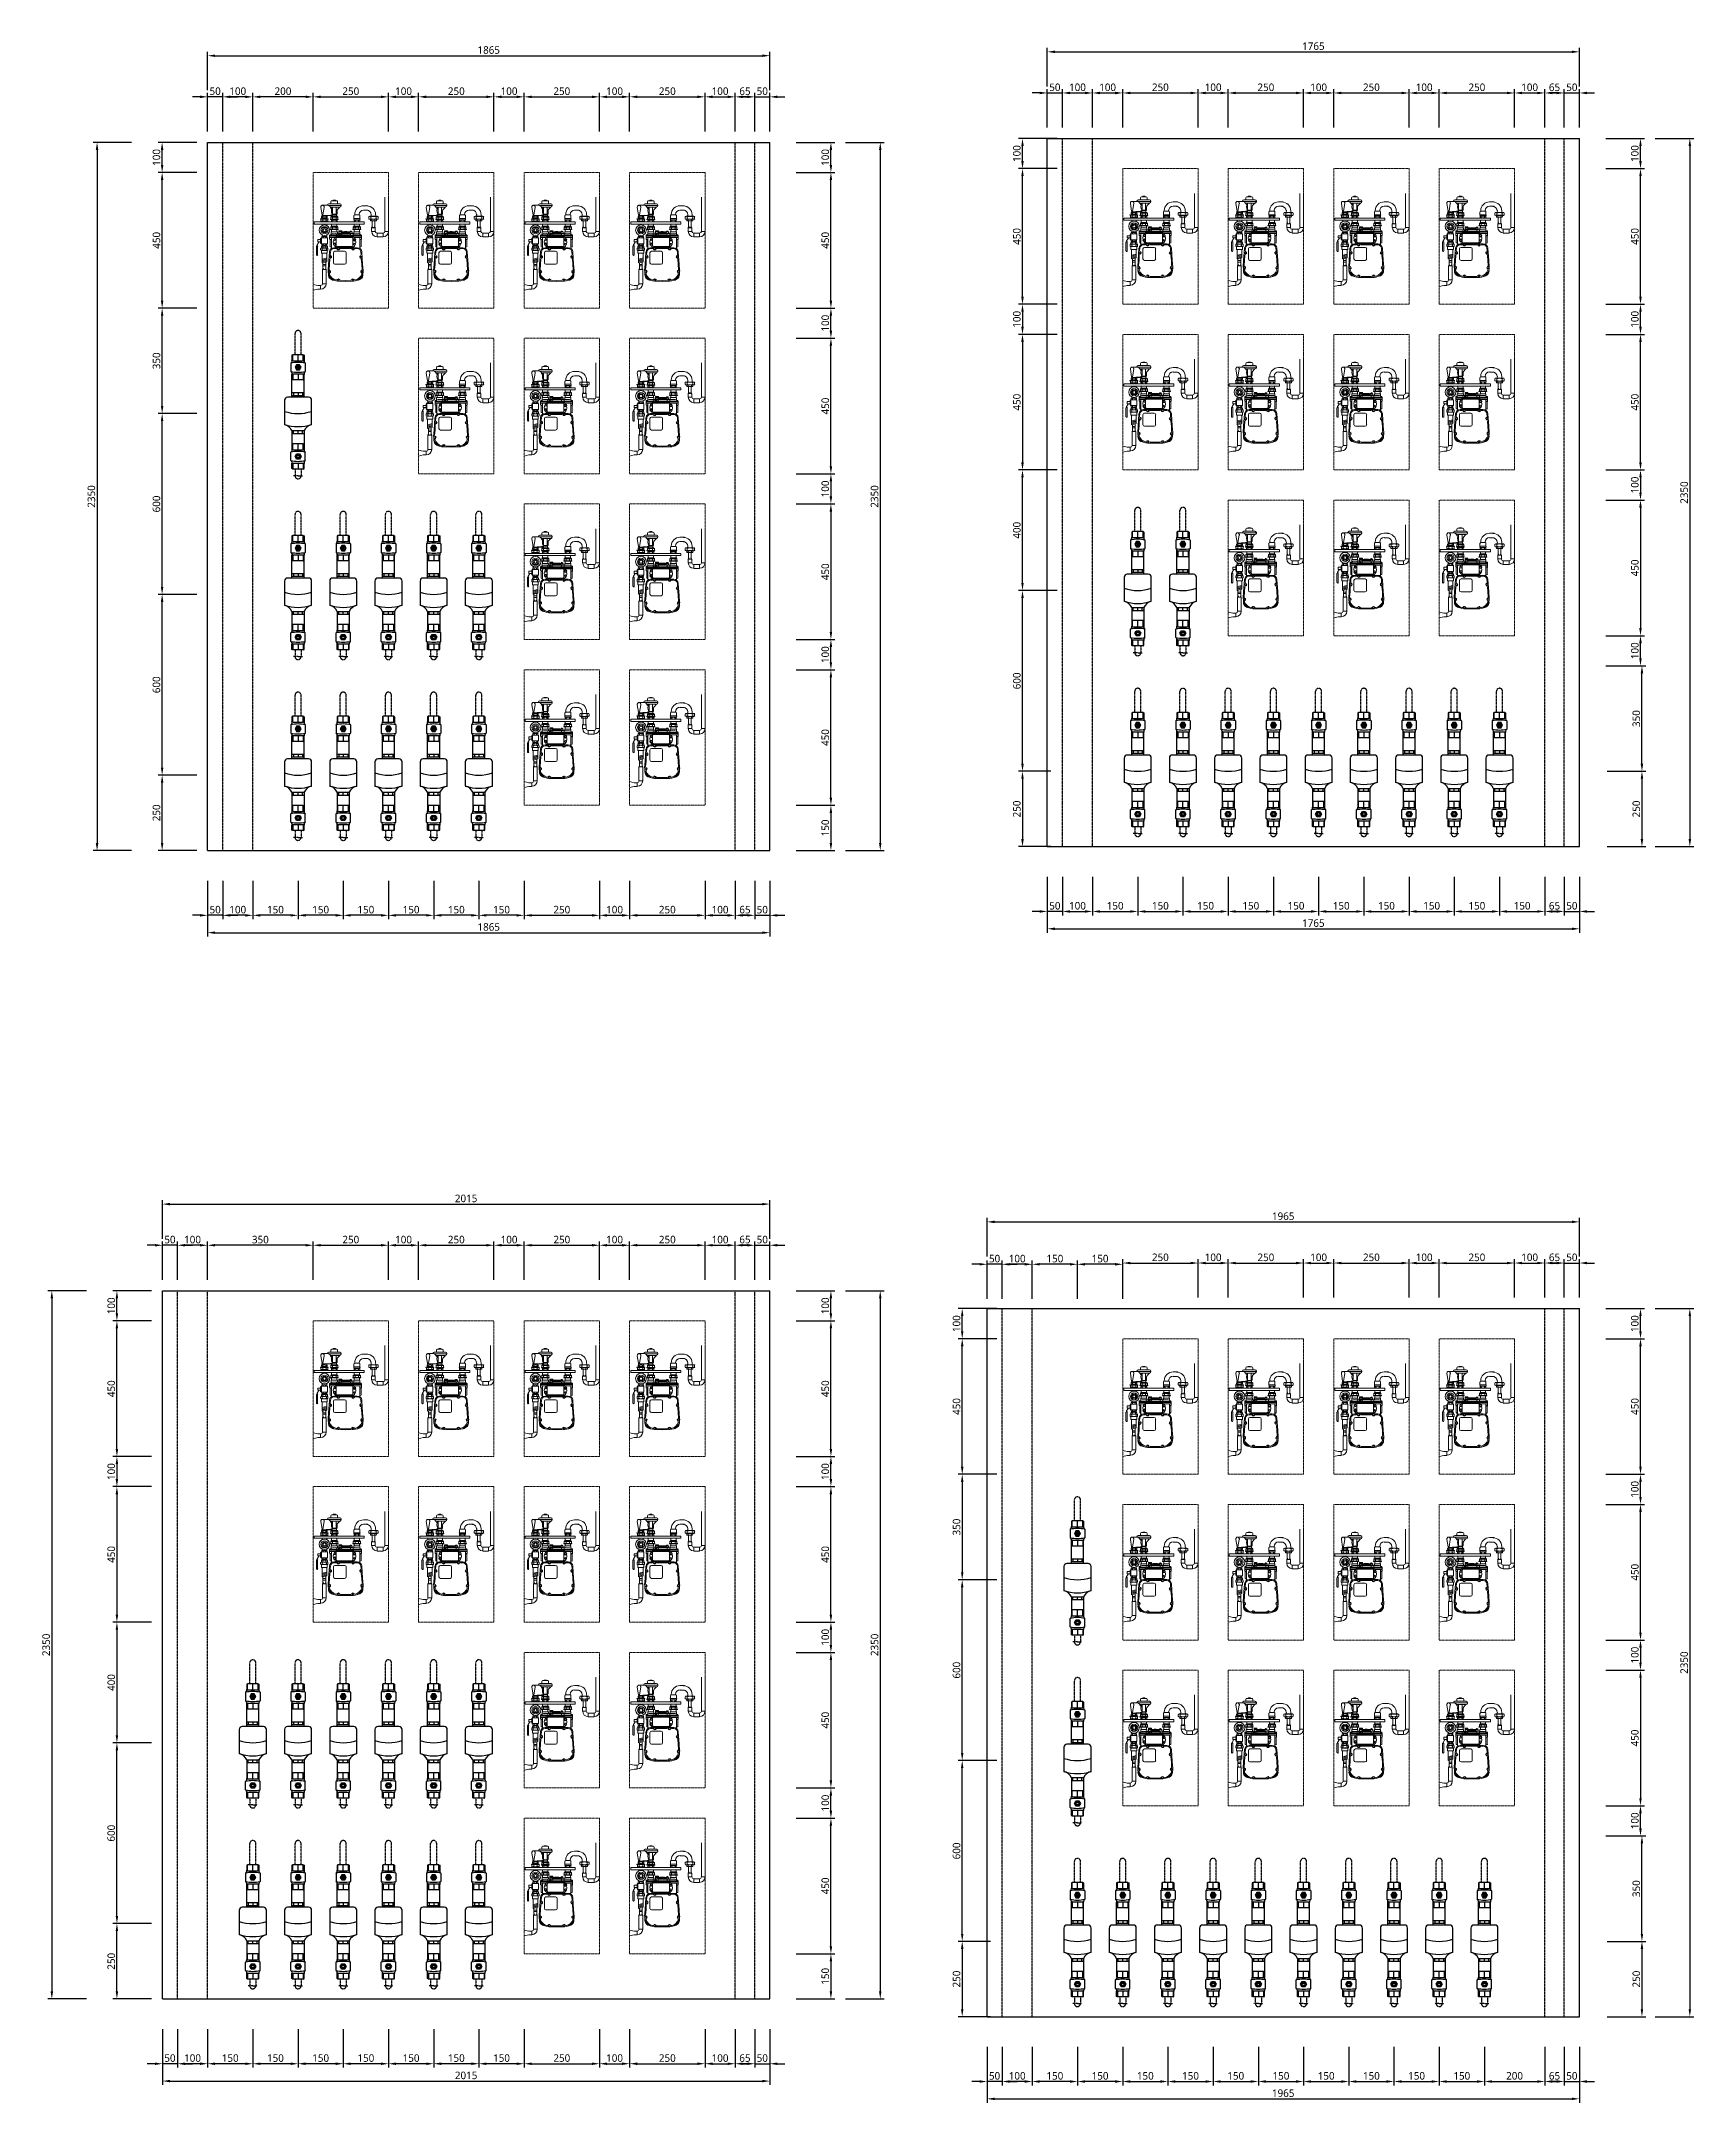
# Model space of a CAD drawing. Header units: millimetres. Extents: x -9013 to 516, y -36629 to 6082.
# Drawn here: x -5500 to -18, y -28569 to -21728 of the extents above; entities that cross this region are included whole.
import ezdxf

# ---------------------------------------------------------------- set-up
doc = ezdxf.new("R2010")
doc.units = ezdxf.units.MM
doc.header["$LTSCALE"] = 0.05
for name, pattern in [('CENTER', [50.8, 31.75, -6.35, 6.35, -6.35]), ('CENTER2', [28.575, 19.05, -3.175, 3.175, -3.175]), ('DASHDOT', [0.618421, 0.309211, -0.154605, 0, -0.154605])]:
    doc.linetypes.add(name, pattern=pattern)
doc.layers.get('0').update_dxf_attribs({"lineweight": 18})
doc.layers.get('Defpoints').update_dxf_attribs({"color": 140, "lineweight": 18})
for name, color, linetype in [('1', 7, 'Continuous'), ('1CO', 4, 'Continuous'), ('2CONC', 4, 'Continuous'), ('HVAL___2CO', 7, 'Continuous'), ('HWAT__3CO', 1, 'Continuous'), ('HWAT___1DD', 4, 'DASHDOT'), ('HWAT___5CS', 3, 'CENTER2')]:
    doc.layers.add(name, color=color, linetype=linetype)
doc.layers.add('G-Anno-Std-Cntr', color=1, linetype='CENTER2', lineweight=18)
doc.styles.add('trebuchet_MS', font='trebuc.ttf')
doc.dimstyles.new('MGP', dxfattribs={"dimtxt": 2.5, "dimasz": 2.5, "dimexe": 1.25, "dimexo": 0.625, "dimtad": 1, "dimdec": 0, "dimtxsty": 'trebuchet_MS', "dimcen": 2.5, "dimclrt": 7, "dimadec": 0, "dimazin": 0, "dimtfac": 1, "dimtdec": 0, "dimtmove": 0, "dimatfit": 3, "dimfxl": 1.148294, "dimfxlon": 1, "dimarcsym": 2})

msp = doc.modelspace()

# ---------------------------------------------------------------- blocks, each defined once
blk = doc.blocks.new('*D585')
at = {"color": 0, "lineweight": -2, "transparency": 16777216}
for p, q in [((-5097.8, -28382.5), (-5097.8, -28510.3)), ((-3082.8, -28382.5), (-3082.8, -28510.3)), ((-5072.8, -28497.3), (-3107.8, -28497.3))]:
    blk.add_line(p, q, dxfattribs=at)
at = {"color": 0, "transparency": 16777216}
for points in [[(-5072.8, -28493.2), (-5072.8, -28501.5), (-5097.8, -28497.3)], [(-3107.8, -28493.2), (-3107.8, -28501.5), (-3082.8, -28497.3)]]:
    blk.add_solid(points, dxfattribs=at)
at = {"layer": 'Defpoints', "color": 0, "transparency": 16777216}
for p in [(-5097.8, -28185.8), (-3082.8, -28165.4), (-3082.8, -28497.3)]:
    blk.add_point(p, dxfattribs=at)
at = {"color": 7, "transparency": 16777216, "insert": (-4090.3, -28478.6), "char_height": 25, "attachment_point": 5, "style": 'trebuchet_MS'}
blk.add_mtext('2015', dxfattribs=at)
blk = doc.blocks.new('*D586')
at = {"color": 0, "lineweight": -2, "transparency": 16777216}
for p, q in [((-5349.8, -25874.7), (-5477.6, -25874.7)), ((-5464.6, -25899.7), (-5464.6, -28199.7)), ((-5349.8, -28224.7), (-5477.6, -28224.7))]:
    blk.add_line(p, q, dxfattribs=at)
at = {"color": 0, "transparency": 16777216}
for points in [[(-5468.8, -25899.7), (-5460.4, -25899.7), (-5464.6, -25874.7)], [(-5468.8, -28199.7), (-5460.4, -28199.7), (-5464.6, -28224.7)]]:
    blk.add_solid(points, dxfattribs=at)
at = {"layer": 'Defpoints', "color": 0, "transparency": 16777216}
for p in [(-5097.8, -25874.7), (-5464.6, -28224.7), (-5097.8, -28224.7)]:
    blk.add_point(p, dxfattribs=at)
at = {"color": 7, "transparency": 16777216, "insert": (-5483.3, -27049.7), "char_height": 25, "attachment_point": 5, "rotation": 90, "style": 'trebuchet_MS'}
blk.add_mtext('2350', dxfattribs=at)
blk = doc.blocks.new('*D587')
at = {"color": 0, "lineweight": -2, "transparency": 16777216}
for p, q in [((-2994.9, -28074.7), (-2867.1, -28074.7)), ((-2880.1, -28099.7), (-2880.1, -28199.7)), ((-2994.9, -28224.7), (-2867.1, -28224.7))]:
    blk.add_line(p, q, dxfattribs=at)
at = {"color": 0, "transparency": 16777216}
for points in [[(-2884.3, -28099.7), (-2876, -28099.7), (-2880.1, -28074.7)], [(-2884.3, -28199.7), (-2876, -28199.7), (-2880.1, -28224.7)]]:
    blk.add_solid(points, dxfattribs=at)
at = {"layer": 'Defpoints', "color": 0, "transparency": 16777216}
for p in [(-3321, -28074.7), (-3321, -28224.7), (-2880.1, -28224.7)]:
    blk.add_point(p, dxfattribs=at)
at = {"color": 7, "transparency": 16777216, "insert": (-2898.8, -28149.7), "char_height": 25, "attachment_point": 5, "rotation": 90, "style": 'trebuchet_MS'}
blk.add_mtext('150', dxfattribs=at)
blk = doc.blocks.new('*D588')
at = {"color": 0, "lineweight": -2, "transparency": 16777216}
for p, q in [((-2994.9, -27624.7), (-2867.1, -27624.7)), ((-2880.1, -28049.7), (-2880.1, -27649.7)), ((-2994.9, -28074.7), (-2867.1, -28074.7))]:
    blk.add_line(p, q, dxfattribs=at)
at = {"color": 0, "transparency": 16777216}
for points in [[(-2884.3, -27649.7), (-2876, -27649.7), (-2880.1, -27624.7)], [(-2884.3, -28049.7), (-2876, -28049.7), (-2880.1, -28074.7)]]:
    blk.add_solid(points, dxfattribs=at)
at = {"layer": 'Defpoints', "color": 0, "transparency": 16777216}
for p in [(-3321, -27624.7), (-2880.1, -27624.7), (-3321, -28074.7)]:
    blk.add_point(p, dxfattribs=at)
at = {"color": 7, "transparency": 16777216, "insert": (-2898.8, -27849.7), "char_height": 25, "attachment_point": 5, "rotation": 90, "style": 'trebuchet_MS'}
blk.add_mtext('450', dxfattribs=at)
blk = doc.blocks.new('*D589')
at = {"color": 0, "lineweight": -2, "transparency": 16777216}
for p, q in [((-2994.9, -27524.7), (-2867.1, -27524.7)), ((-2880.1, -27599.7), (-2880.1, -27549.7)), ((-2994.9, -27624.7), (-2867.1, -27624.7))]:
    blk.add_line(p, q, dxfattribs=at)
at = {"color": 0, "transparency": 16777216}
for points in [[(-2884.3, -27549.7), (-2876, -27549.7), (-2880.1, -27524.7)], [(-2884.3, -27599.7), (-2876, -27599.7), (-2880.1, -27624.7)]]:
    blk.add_solid(points, dxfattribs=at)
at = {"layer": 'Defpoints', "color": 0, "transparency": 16777216}
for p in [(-3321, -27524.7), (-2880.1, -27524.7), (-3321, -27624.7)]:
    blk.add_point(p, dxfattribs=at)
at = {"color": 7, "transparency": 16777216, "insert": (-2898.8, -27574.7), "char_height": 25, "attachment_point": 5, "rotation": 90, "style": 'trebuchet_MS'}
blk.add_mtext('100', dxfattribs=at)
blk = doc.blocks.new('*D590')
at = {"color": 0, "lineweight": -2, "transparency": 16777216}
for p, q in [((-2994.9, -26524.7), (-2867.1, -26524.7)), ((-2880.1, -26949.7), (-2880.1, -26549.7)), ((-2994.9, -26974.7), (-2867.1, -26974.7))]:
    blk.add_line(p, q, dxfattribs=at)
at = {"color": 0, "transparency": 16777216}
for points in [[(-2884.3, -26549.7), (-2876, -26549.7), (-2880.1, -26524.7)], [(-2884.3, -26949.7), (-2876, -26949.7), (-2880.1, -26974.7)]]:
    blk.add_solid(points, dxfattribs=at)
at = {"layer": 'Defpoints', "color": 0, "transparency": 16777216}
for p in [(-3321, -26524.7), (-2880.1, -26524.7), (-3321, -26974.7)]:
    blk.add_point(p, dxfattribs=at)
at = {"color": 7, "transparency": 16777216, "insert": (-2898.8, -26749.7), "char_height": 25, "attachment_point": 5, "rotation": 90, "style": 'trebuchet_MS'}
blk.add_mtext('450', dxfattribs=at)
blk = doc.blocks.new('*D591')
at = {"color": 0, "lineweight": -2, "transparency": 16777216}
for p, q in [((-2994.9, -26424.7), (-2867.1, -26424.7)), ((-2880.1, -26499.7), (-2880.1, -26449.7)), ((-2994.9, -26524.7), (-2867.1, -26524.7))]:
    blk.add_line(p, q, dxfattribs=at)
at = {"color": 0, "transparency": 16777216}
for points in [[(-2884.3, -26449.7), (-2876, -26449.7), (-2880.1, -26424.7)], [(-2884.3, -26499.7), (-2876, -26499.7), (-2880.1, -26524.7)]]:
    blk.add_solid(points, dxfattribs=at)
at = {"layer": 'Defpoints', "color": 0, "transparency": 16777216}
for p in [(-3321, -26424.7), (-2880.1, -26424.7), (-3321, -26524.7)]:
    blk.add_point(p, dxfattribs=at)
at = {"color": 7, "transparency": 16777216, "insert": (-2898.8, -26474.7), "char_height": 25, "attachment_point": 5, "rotation": 90, "style": 'trebuchet_MS'}
blk.add_mtext('100', dxfattribs=at)
blk = doc.blocks.new('*D592')
at = {"color": 0, "lineweight": -2, "transparency": 16777216}
for p, q in [((-2994.9, -25974.7), (-2867.1, -25974.7)), ((-2880.1, -26399.7), (-2880.1, -25999.7)), ((-2994.9, -26424.7), (-2867.1, -26424.7))]:
    blk.add_line(p, q, dxfattribs=at)
at = {"color": 0, "transparency": 16777216}
for points in [[(-2884.3, -25999.7), (-2876, -25999.7), (-2880.1, -25974.7)], [(-2884.3, -26399.7), (-2876, -26399.7), (-2880.1, -26424.7)]]:
    blk.add_solid(points, dxfattribs=at)
at = {"layer": 'Defpoints', "color": 0, "transparency": 16777216}
for p in [(-3321, -25974.7), (-2880.1, -25974.7), (-3321, -26424.7)]:
    blk.add_point(p, dxfattribs=at)
at = {"color": 7, "transparency": 16777216, "insert": (-2898.8, -26199.7), "char_height": 25, "attachment_point": 5, "rotation": 90, "style": 'trebuchet_MS'}
blk.add_mtext('450', dxfattribs=at)
blk = doc.blocks.new('*D593')
at = {"color": 0, "lineweight": -2, "transparency": 16777216}
for p, q in [((-2994.9, -25874.7), (-2867.1, -25874.7)), ((-2880.1, -25949.7), (-2880.1, -25899.7)), ((-2994.9, -25974.7), (-2867.1, -25974.7))]:
    blk.add_line(p, q, dxfattribs=at)
at = {"color": 0, "transparency": 16777216}
for points in [[(-2884.3, -25899.7), (-2876, -25899.7), (-2880.1, -25874.7)], [(-2884.3, -25949.7), (-2876, -25949.7), (-2880.1, -25974.7)]]:
    blk.add_solid(points, dxfattribs=at)
at = {"layer": 'Defpoints', "color": 0, "transparency": 16777216}
for p in [(-3321, -25874.7), (-2880.1, -25874.7), (-3321, -25974.7)]:
    blk.add_point(p, dxfattribs=at)
at = {"color": 7, "transparency": 16777216, "insert": (-2898.8, -25924.7), "char_height": 25, "attachment_point": 5, "rotation": 90, "style": 'trebuchet_MS'}
blk.add_mtext('100', dxfattribs=at)
blk = doc.blocks.new('*D594')
at = {"color": 0, "lineweight": -2, "transparency": 16777216}
for p, q in [((-2994.9, -26974.7), (-2867.1, -26974.7)), ((-2880.1, -26999.7), (-2880.1, -27049.7)), ((-2994.9, -27074.7), (-2867.1, -27074.7))]:
    blk.add_line(p, q, dxfattribs=at)
at = {"color": 0, "transparency": 16777216}
for points in [[(-2884.3, -26999.7), (-2876, -26999.7), (-2880.1, -26974.7)], [(-2884.3, -27049.7), (-2876, -27049.7), (-2880.1, -27074.7)]]:
    blk.add_solid(points, dxfattribs=at)
at = {"layer": 'Defpoints', "color": 0, "transparency": 16777216}
for p in [(-3321, -26974.7), (-3321, -27074.7), (-2880.1, -27074.7)]:
    blk.add_point(p, dxfattribs=at)
at = {"color": 7, "transparency": 16777216, "insert": (-2898.8, -27024.7), "char_height": 25, "attachment_point": 5, "rotation": 90, "style": 'trebuchet_MS'}
blk.add_mtext('100', dxfattribs=at)
blk = doc.blocks.new('*D595')
at = {"color": 0, "lineweight": -2, "transparency": 16777216}
for p, q in [((-2994.9, -27074.7), (-2867.1, -27074.7)), ((-2880.1, -27099.7), (-2880.1, -27499.7)), ((-2994.9, -27524.7), (-2867.1, -27524.7))]:
    blk.add_line(p, q, dxfattribs=at)
at = {"color": 0, "transparency": 16777216}
for points in [[(-2884.3, -27099.7), (-2876, -27099.7), (-2880.1, -27074.7)], [(-2884.3, -27499.7), (-2876, -27499.7), (-2880.1, -27524.7)]]:
    blk.add_solid(points, dxfattribs=at)
at = {"layer": 'Defpoints', "color": 0, "transparency": 16777216}
for p in [(-3321, -27074.7), (-3321, -27524.7), (-2880.1, -27524.7)]:
    blk.add_point(p, dxfattribs=at)
at = {"color": 7, "transparency": 16777216, "insert": (-2898.8, -27299.7), "char_height": 25, "attachment_point": 5, "rotation": 90, "style": 'trebuchet_MS'}
blk.add_mtext('450', dxfattribs=at)
blk = doc.blocks.new('*D596')
at = {"color": 0, "lineweight": -2, "transparency": 16777216}
for p, q in [((-2831.3, -25874.7), (-2703.4, -25874.7)), ((-2716.4, -25899.7), (-2716.4, -28199.7)), ((-2831.3, -28224.7), (-2703.4, -28224.7))]:
    blk.add_line(p, q, dxfattribs=at)
at = {"color": 0, "transparency": 16777216}
for points in [[(-2720.6, -25899.7), (-2712.3, -25899.7), (-2716.4, -25874.7)], [(-2720.6, -28199.7), (-2712.3, -28199.7), (-2716.4, -28224.7)]]:
    blk.add_solid(points, dxfattribs=at)
at = {"layer": 'Defpoints', "color": 0, "transparency": 16777216}
for p in [(-3082.8, -25874.7), (-3082.8, -28224.7), (-2716.4, -28224.7)]:
    blk.add_point(p, dxfattribs=at)
at = {"color": 7, "transparency": 16777216, "insert": (-2735.2, -27049.7), "char_height": 25, "attachment_point": 5, "rotation": 90, "style": 'trebuchet_MS'}
blk.add_mtext('2350', dxfattribs=at)
blk = doc.blocks.new('gas meter 1')
at = {"layer": '1', "color": 0, "lineweight": 5}
for points in [[(-6450.5, 3056.3), (-6454.8, 3081)], [(-6447.7, 3056.3), (-6443.4, 3081)], [(-6447, 3088.4), (-6429.8, 3088.4)], [(-6432.9, 3089.2), (-6432.9, 3088.4)], [(-6386.7, 3088), (-6429, 3088)], [(-6391.4, 3093.5), (-6428.6, 3093.5)], [(-6423.5, 3082.5), (-6391.4, 3082.5)], [(-6421.9, 3093.5), (-6422.3, 3093.5)], [(-6421.2, 3100.1), (-6421.2, 3094.3)], [(-6418, 3103.3), (-6402, 3103.3)], [(-6415.7, 3058.7), (-6415.7, 3082.5)], [(-6413.7, 3103.3), (-6413.7, 3105.2), (-6406.3, 3105.2), (-6406.3, 3103.3)], [(-6404, 3058.7), (-6404, 3082.5)], [(-6404, 3079.4), (-6404, 3073.5)], [(-6399.3, 3074.3), (-6391.4, 3082.5)], [(-6398.9, 3100.1), (-6398.9, 3094.3)], [(-6398.5, 3093.5), (-6397.7, 3093.5)], [(-6386.7, 3086.8), (-6386.7, 3089.2)], [(-6313.2, 3086.8), (-6298.4, 3086.8)], [(-6476.7, 3032.9), (-6476.7, 3025.5), (-6310.5, 3025.5)], [(-6476.7, 3032.9), (-6310.5, 3032.9)], [(-6429.8, 3043.8), (-6456, 3043.8)], [(-6456, 3043.8), (-6456, 3042.7)], [(-6456, 3042.7), (-6429.8, 3042.7)], [(-6430.9, 3042.7), (-6454.4, 3042.7)], [(-6454.4, 3037.2), (-6454.4, 3042.7)], [(-6453.2, 3035.6), (-6454.4, 3037.2)], [(-6454.4, 3037.2), (-6454.4, 3035.6)], [(-6453.2, 3035.6), (-6454.4, 3035.6), (-6451.7, 3032.9)], [(-6432.1, 3035.6), (-6453.2, 3035.6)], [(-6452.4, 3047.4), (-6452.4, 3050.9)], [(-6447, 2997.7), (-6451.7, 3005.1), (-6447, 3012.9), (-6438.4, 3012.9), (-6433.7, 3005.1), (-6438.4, 2997.7), (-6447, 2997.7)], [(-6451.3, 3054.8), (-6451.3, 3055.6)], [(-6451.3, 3046.2), (-6434.5, 3046.2), (-6451.3, 3046.2), (-6434.5, 3046.2)], [(-6451.3, 3043.8), (-6451.3, 3046.2)], [(-6422.3, 3056), (-6450.9, 3054)], [(-6450.9, 3056), (-6450.5, 3056)], [(-6450.5, 3035.6), (-6448.5, 3037.2)], [(-6450.1, 3051.7), (-6450.1, 3054)], [(-6435.2, 3051.7), (-6450.1, 3051.7)], [(-6450.1, 3021.5), (-6450.1, 3025.5)], [(-6435.6, 3051.7), (-6449.7, 3051.7)], [(-6435.6, 3046.2), (-6449.7, 3046.2)], [(-6448.5, 3037.2), (-6448.5, 3042.7)], [(-6448.5, 3037.2), (-6446.6, 3035.6)], [(-6448.1, 3047.4), (-6448.1, 3050.9)], [(-6447.7, 3046.2), (-6438.4, 3046.2)], [(-6447, 3051.7), (-6439.1, 3051.7)], [(-6436.8, 3037.6), (-6438.8, 3035.6)], [(-6437.2, 3047.4), (-6437.2, 3050.9)], [(-6436.8, 3037.6), (-6436.8, 3042.7)], [(-6434.8, 3035.6), (-6436.8, 3037.6)], [(-6435.2, 3051.7), (-6435.2, 3055.2)], [(-6435.2, 3054), (-6416.5, 3054)], [(-6435.2, 3021.5), (-6435.2, 3025.5)], [(-6434.5, 3043.8), (-6434.5, 3046.2)], [(-6433.7, 3032.9), (-6430.9, 3035.6), (-6432.1, 3035.6)], [(-6433.3, 3047.4), (-6433.3, 3050.9)], [(-6430.9, 3035.6), (-6430.9, 3037.2), (-6432.1, 3035.6)], [(-6430.9, 3037.2), (-6430.9, 3042.7)], [(-6429.8, 3042.7), (-6429.8, 3043.8)], [(-6423.1, 3042.7), (-6396.9, 3042.7)], [(-6423.1, 3041.1), (-6423.1, 3042.7)], [(-6396.9, 3041.1), (-6423.1, 3041.1)], [(-6419.2, 3056), (-6422.3, 3056)], [(-6421.5, 3048.9), (-6418.8, 3051.7)], [(-6421.5, 3047.7), (-6421.5, 3048.9), (-6420.4, 3048.9), (-6421.5, 3048.1)], [(-6421.5, 3048.1), (-6421.5, 3042.7)], [(-6398.1, 3042.7), (-6421.5, 3042.7)], [(-6399.3, 3015.3), (-6420.4, 3015.3), (-6421.5, 3015.3), (-6418.8, 3018.4)], [(-6421.5, 3013.7), (-6421.5, 3015.3)], [(-6420.4, 3015.3), (-6421.5, 3014.1)], [(-6421.5, 3014.1), (-6421.5, 3008.6)], [(-6399.3, 3048.9), (-6420.4, 3048.9)], [(-6419.6, 3038), (-6419.6, 3034.1)], [(-6400.8, 3051.7), (-6418.8, 3051.7)], [(-6401.2, 3025.5), (-6418.8, 3025.5)], [(-6418.8, 3018.4), (-6418.8, 3025.5)], [(-6401.2, 3018.4), (-6418.8, 3018.4)], [(-6418.4, 3041.1), (-6418.4, 3039.1)], [(-6418.4, 3039.1), (-6401.6, 3039.1), (-6418.4, 3039.1), (-6401.6, 3039.1)], [(-6417.6, 3048.9), (-6415.7, 3048.1), (-6413.7, 3048.9)], [(-6417.6, 3015.3), (-6415.7, 3014.1), (-6413.7, 3015.3)], [(-6402.4, 3058.7), (-6417.2, 3058.7)], [(-6417.2, 3058.7), (-6417.2, 3057.1), (-6416.5, 3057.1)], [(-6403.2, 3057.1), (-6417.2, 3057.1)], [(-6402.8, 3039.1), (-6416.9, 3039.1)], [(-6416.5, 3051.7), (-6416.5, 3057.1)], [(-6415.7, 3048.1), (-6415.7, 3042.7)], [(-6415.7, 3014.1), (-6415.7, 3008.6)], [(-6415.3, 3038), (-6415.3, 3034.1)], [(-6414.9, 3039.1), (-6405.5, 3039.1)], [(-6402, 3048.9), (-6404, 3047.7), (-6405.9, 3048.9)], [(-6404, 3013.7), (-6405.9, 3015.3)], [(-6404.3, 3038), (-6404.3, 3034.1)], [(-6404, 3047.7), (-6404, 3042.7)], [(-6402, 3015.3), (-6404, 3013.7)], [(-6404, 3013.7), (-6404, 3008.6)], [(-6402.4, 3058.7), (-6402.4, 3058.7), (-6402.4, 3057.1), (-6403.2, 3057.1)], [(-6403.2, 3051.7), (-6403.2, 3057.1)], [(-6401.6, 3041.1), (-6401.6, 3039.1)], [(-6401.2, 3018.4), (-6401.2, 3025.5)], [(-6399.3, 3015.3), (-6398.1, 3015.3), (-6401.2, 3018.4)], [(-6400.8, 3060.3), (-6400.8, 3071.2)], [(-6398.1, 3047.7), (-6399.3, 3048.9), (-6398.1, 3048.9), (-6400.8, 3051.7)], [(-6400.4, 3038), (-6400.4, 3034.1)], [(-6398.1, 3013.7), (-6399.3, 3015.3)], [(-6398.1, 3047.7), (-6398.1, 3048.9)], [(-6398.1, 3047.7), (-6398.1, 3042.7)], [(-6398.1, 3013.7), (-6398.1, 3015.3)], [(-6398.1, 3013.7), (-6398.1, 3008.6)], [(-6396.9, 3042.7), (-6396.9, 3041.1)], [(-6343.7, 3018.4), (-6346.9, 3015.3), (-6345.7, 3015.3)], [(-6346.9, 3015.3), (-6346.9, 3013.7), (-6345.7, 3015.3)], [(-6346.9, 3013.7), (-6346.9, 3008.6)], [(-6345.7, 3015.3), (-6324.6, 3015.3)], [(-6344.9, 3054), (-6344.9, 3043.4)], [(-6344.5, 3038), (-6344.5, 3034.1)], [(-6343.7, 3044.2), (-6326.5, 3044.2)], [(-6326.5, 3039.9), (-6343.7, 3039.9)], [(-6343.7, 3025.5), (-6326.1, 3025.5)], [(-6343.7, 3018.4), (-6343.7, 3025.5)], [(-6343.7, 3018.4), (-6326.1, 3018.4)], [(-6343, 3015.3), (-6341, 3013.7)], [(-6327.3, 3039.1), (-6342.6, 3039.1)], [(-6342.2, 3057.5), (-6342.2, 3056.3), (-6327.3, 3056.3)], [(-6328.9, 3039.9), (-6341.4, 3039.9)], [(-6341.4, 3039.9), (-6341.4, 3039.1)], [(-6341, 3013.7), (-6339, 3015.3)], [(-6341, 3013.7), (-6341, 3008.6)], [(-6340.6, 3038), (-6340.6, 3034.1)], [(-6329.3, 3014.1), (-6331.2, 3015.3)], [(-6329.7, 3038), (-6329.7, 3034.1)], [(-6327.3, 3015.3), (-6329.3, 3014.1)], [(-6329.3, 3014.1), (-6329.3, 3008.6)], [(-6328.9, 3039.9), (-6328.9, 3039.1)], [(-6327.7, 3056.3), (-6327.7, 3057.5)], [(-6326.1, 3018.4), (-6326.1, 3025.5)], [(-6326.1, 3018.4), (-6323.4, 3015.3), (-6324.6, 3015.3)], [(-6325.4, 3038), (-6325.4, 3034.1)], [(-6325, 3054), (-6325, 3043.4)], [(-6324.6, 3015.3), (-6323.4, 3014.1)], [(-6323.4, 3013.7), (-6323.4, 3015.3)], [(-6323.4, 3014.1), (-6323.4, 3008.6)], [(-6313.2, 3072), (-6298.4, 3072)], [(-6310.5, 3032.9), (-6310.5, 3025.5)], [(-6295.9, 3049.7), (-6295.9, 3044.2)], [(-6267.7, 3041.9), (-6292.8, 3041.9)], [(-6268.5, 3051.7), (-6292, 3051.7)], [(-6268.5, 3041.9), (-6292, 3041.9)], [(-6270.1, 3041.9), (-6290.4, 3041.9)], [(-6290.4, 3037.2), (-6290.4, 3041.9)], [(-6271.3, 3036.4), (-6289.6, 3036.4), (-6290.4, 3037.2)], [(-6289.2, 3049.7), (-6289.2, 3044.2)], [(-6288.5, 3051.7), (-6272.4, 3051.7)], [(-6287.3, 3056.3), (-6287.3, 3057.5)], [(-6287.3, 3036.4), (-6285.7, 3037.2)], [(-6286.9, 3041.9), (-6274, 3041.9)], [(-6285.7, 3037.2), (-6285.7, 3041.9)], [(-6285.7, 3037.2), (-6283.8, 3036.4)], [(-6284.5, 3018.4), (-6284.5, 3036.4)], [(-6275.2, 3037.6), (-6277.1, 3036.4)], [(-6275.6, 3018.4), (-6275.6, 3036.4)], [(-6275.2, 3037.6), (-6275.2, 3041.9)], [(-6273.6, 3036.4), (-6275.2, 3037.6)], [(-6272.8, 3056.3), (-6272.8, 3057.5)], [(-6270.1, 3037.6), (-6271.3, 3036.4)], [(-6270.9, 3049.7), (-6270.9, 3044.2)], [(-6270.1, 3037.6), (-6270.1, 3041.9)], [(-6264.6, 3049.7), (-6264.6, 3044.2)], [(-6469.3, 2923.8), (-6469.3, 2953.1)], [(-6461.4, 2966.4), (-6467.3, 2957.4)], [(-6467.3, 2955.1), (-6467.3, 2957.4)], [(-6465.3, 2923.8), (-6465.3, 2953.1)], [(-6464.9, 2966.8), (-6464.9, 2974.2)], [(-6455.2, 2974.2), (-6464.9, 2974.2)], [(-6455.2, 2966.8), (-6464.9, 2966.8)], [(-6452.8, 2980.1), (-6455.2, 2977.8)], [(-6455.2, 2962.9), (-6455.2, 2977.8)], [(-6455.2, 2974.2), (-6455.2, 2966.8)], [(-6452.8, 2960.5), (-6455.2, 2962.9)], [(-6455.2, 2940.2), (-6455.2, 2944.9)], [(-6452.8, 2960.5), (-6452.8, 2980.1)], [(-6452.8, 2980.1), (-6432.9, 2980.1)], [(-6432.9, 2960.5), (-6452.8, 2960.5)], [(-6452.8, 2947.6), (-6452.8, 2951.2)], [(-6433.3, 2946.5), (-6452.4, 2946.5)], [(-6434.1, 2946.5), (-6452, 2946.5)], [(-6450.9, 2985.2), (-6451.7, 2984)], [(-6451.7, 2984), (-6451.7, 2980.1)], [(-6434.5, 2980.1), (-6451.7, 2980.1)], [(-6450.9, 2955.9), (-6451.7, 2956.6), (-6451.7, 2960.5)], [(-6435.2, 2985.2), (-6450.9, 2985.2)], [(-6435.2, 2955.9), (-6450.9, 2955.9)], [(-6435.2, 2952.7), (-6450.9, 2952.7)], [(-6450.5, 2952.7), (-6450.5, 2955.9)], [(-6450.1, 2985.2), (-6450.1, 2989.5)], [(-6435.6, 2952.7), (-6450.1, 2952.7)], [(-6435.6, 2946.5), (-6450.1, 2946.5)], [(-6450.1, 2940.2), (-6450.1, 2944.9)], [(-6448.9, 2985.2), (-6447.4, 2984), (-6445.8, 2985.2)], [(-6448.5, 2955.9), (-6447.4, 2956.6), (-6447.4, 2960.5)], [(-6448.5, 2947.6), (-6448.5, 2951.2)], [(-6448.1, 2946.5), (-6438.4, 2946.5)], [(-6447.4, 2984), (-6447.4, 2980.1)], [(-6447.4, 2956.6), (-6445.8, 2955.9)], [(-6447, 2952.7), (-6439.1, 2952.7)], [(-6437.2, 2985.2), (-6438.8, 2984), (-6439.9, 2985.2)], [(-6438.4, 2956.6), (-6439.9, 2955.9)], [(-6438.8, 2984), (-6438.8, 2980.1)], [(-6437.2, 2955.9), (-6438.4, 2956.6), (-6438.4, 2960.5)], [(-6437.6, 2947.6), (-6437.6, 2951.2)], [(-6436, 2940.2), (-6436, 2944.9)], [(-6435.2, 2985.2), (-6435.2, 2989.5)], [(-6434.5, 2980.1), (-6434.5, 2984), (-6435.2, 2985.2)], [(-6434.5, 2956.6), (-6435.2, 2955.9)], [(-6435.2, 2952.7), (-6435.2, 2955.9)], [(-6434.5, 2956.6), (-6434.5, 2960.5)], [(-6432.9, 2980.1), (-6432.9, 2960.5)], [(-6432.9, 2947.6), (-6432.9, 2951.2)], [(-6430.9, 2940.2), (-6430.9, 2944.9)], [(-6319.5, 2988.7), (-6425.5, 2988.7)], [(-6425.5, 2975.8), (-6425.5, 2988.7)], [(-6319.5, 2985.6), (-6425.5, 2985.6)], [(-6407.5, 2981.3), (-6425.5, 2981.3)], [(-6421.9, 2990.7), (-6425.1, 2990.7)], [(-6425.1, 2990.7), (-6425.1, 2988.7)], [(-6424.7, 2988.7), (-6419.6, 2988.7)], [(-6419.6, 2975), (-6424.3, 2975)], [(-6423.5, 2973.1), (-6423.5, 2951.2)], [(-6423.1, 3008.6), (-6396.9, 3008.6)], [(-6423.1, 3007.5), (-6423.1, 3008.6)], [(-6396.9, 3007.5), (-6423.1, 3007.5)], [(-6421.2, 2990.7), (-6421.9, 2990.7)], [(-6398.1, 3008.6), (-6421.5, 3008.6)], [(-6420.4, 2991.8), (-6420.4, 3000)], [(-6399.7, 3000), (-6420.4, 3000)], [(-6419.6, 2981.3), (-6419.6, 2944.5)], [(-6418.8, 3000), (-6418.8, 3007.5)], [(-6415.7, 2993.8), (-6394.6, 2995), (-6350.8, 2995), (-6329.7, 2993.8)], [(-6405.9, 2993.8), (-6415.7, 2993.8)], [(-6334, 2947.3), (-6411, 2947.3)], [(-6404.3, 2944.5), (-6411, 2944.5)], [(-6405.9, 2993.8), (-6355.9, 2993.8)], [(-6404.7, 2947.3), (-6404.7, 2948.4), (-6404.7, 2949.2)], [(-6404, 2979.3), (-6404, 2953.5)], [(-6348.4, 2984.4), (-6403.6, 2984.4)], [(-6403.6, 2948.4), (-6348.4, 2948.4)], [(-6350.4, 2981.7), (-6401.6, 2981.7)], [(-6401.6, 2951.2), (-6350.4, 2951.2)], [(-6401.2, 3000), (-6401.2, 3007.5)], [(-6399.7, 2995), (-6399.7, 3000)], [(-6396.9, 3008.6), (-6396.9, 3007.5)], [(-6396.1, 2990.7), (-6396.1, 2988.7)], [(-6390.7, 2990.7), (-6393.8, 2990.7), (-6396.1, 2990.7)], [(-6394.6, 3003.9), (-6384.8, 3003.9), (-6384.8, 3000)], [(-6394.6, 3003.9), (-6394.6, 2996.5)], [(-6357.8, 2999.6), (-6357.8, 2998.1), (-6386.7, 2998.1), (-6386.7, 2999.6), (-6394.6, 2999.6)], [(-6394.6, 2996.5), (-6394.6, 2995)], [(-6392.2, 3001.6), (-6392.2, 2999.6)], [(-6387.1, 3001.6), (-6389.9, 3001.6), (-6392.2, 3001.6)], [(-6390.7, 2988.7), (-6390.7, 2990.7)], [(-6355.5, 2944.5), (-6389.5, 2944.5)], [(-6387.1, 2999.6), (-6387.1, 3001.6)], [(-6386.7, 2999.6), (-6386.7, 2998.1)], [(-6386.7, 2998.1), (-6357.8, 2998.1)], [(-6381.3, 2993.8), (-6363.7, 2993.8)], [(-6357.8, 3001.6), (-6357.8, 2999.6)], [(-6352.3, 3001.6), (-6355.1, 3001.6), (-6357.8, 3001.6)], [(-6357.8, 2999.6), (-6350.8, 2999.6), (-6350.8, 2996.5)], [(-6346.9, 2988.7), (-6346.9, 2994.2), (-6355.9, 2994.2), (-6355.9, 2988.7)], [(-6353.9, 2988.7), (-6353.9, 2985.6)], [(-6353.9, 2988.7), (-6348.8, 2988.7)], [(-6352.3, 2999.6), (-6352.3, 3001.6)], [(-6350.8, 2995), (-6350.8, 2996.5)], [(-6348.8, 2988.7), (-6348.8, 2985.6)], [(-6321.8, 3008.6), (-6348.4, 3008.6)], [(-6348.4, 3008.6), (-6348.4, 3007.5)], [(-6348.4, 3007.5), (-6321.8, 3007.5)], [(-6348, 2953.5), (-6348, 2979.3)], [(-6347.6, 2947.3), (-6347.6, 2948.4), (-6347.6, 2949.2)], [(-6346.9, 3008.6), (-6323.4, 3008.6)], [(-6346.9, 2993.8), (-6339, 2993.8), (-6329.7, 2993.8)], [(-6345.3, 2995), (-6345.3, 3000), (-6325, 3000)], [(-6319.5, 2981.3), (-6344.5, 2981.3)], [(-6343.7, 3000), (-6343.7, 3007.5)], [(-6334, 2944.5), (-6340.6, 2944.5)], [(-6326.1, 3000), (-6326.1, 3007.5)], [(-6325, 2991.8), (-6325, 3000)], [(-6325, 2981.3), (-6325, 2944.5)], [(-6320.3, 2975), (-6325, 2975)], [(-6322.6, 2990.7), (-6323.4, 2990.7)], [(-6320.3, 2990.7), (-6322.6, 2990.7)], [(-6321.8, 3007.5), (-6321.8, 3008.6)], [(-6321.8, 2973.8), (-6321.4, 2973.8)], [(-6321.4, 2950.4), (-6321.8, 2950.4)], [(-6320.7, 2973.1), (-6320.7, 2951.2)], [(-6320.3, 2988.7), (-6320.3, 2990.7)], [(-6319.5, 2988.7), (-6319.5, 2975.8)], [(-6286.1, 3001.6), (-6274, 3001.6)], [(-6267.7, 2995.7), (-6267.7, 2983.2)], [(-6266.2, 2982.8), (-6265.8, 2983.2)], [(-6248.2, 2983.2), (-6248.2, 2995.7)], [(-6242.3, 3001.6), (-6230.2, 3001.6)], [(-6452.8, 2928.9), (-6452.8, 2938.6)], [(-6452.8, 2938.6), (-6433.3, 2938.6)], [(-6433.3, 2928.9), (-6452.8, 2928.9)], [(-6434.1, 2938.6), (-6452, 2938.6)], [(-6450.5, 2897.2), (-6450.5, 2928.9)], [(-6435.2, 2913.6), (-6450.5, 2909.7)], [(-6435.2, 2910.5), (-6450.5, 2906.6)], [(-6435.2, 2907.4), (-6450.5, 2903.5)], [(-6435.2, 2904.2), (-6450.5, 2900.3)], [(-6435.2, 2901.1), (-6450.5, 2897.2)], [(-6447.7, 2879.2), (-6447.7, 2898)], [(-6447.7, 2891.7), (-6438.4, 2891.7)], [(-6447.7, 2887), (-6438.4, 2887)], [(-6438.4, 2879.2), (-6438.4, 2900.3)], [(-6435.2, 2901.1), (-6435.2, 2928.9)], [(-6433.3, 2938.6), (-6433.3, 2928.9)], [(-6426.2, 2933.2), (-6429, 2892.5), (-6430.5, 2871.4)], [(-6425.1, 2908.9), (-6425.8, 2892.1), (-6427.4, 2875.3)], [(-6423.1, 2933.2), (-6423.9, 2924.6)], [(-6412.9, 2930.4), (-6412.9, 2897.2)], [(-6375.8, 2935.5), (-6407.9, 2935.5)], [(-6407.9, 2892.5), (-6375.8, 2892.5)], [(-6371.1, 2897.2), (-6371.1, 2930.4)], [(-6321.1, 2924.6), (-6321.8, 2933.2)], [(-6317.9, 2875.3), (-6318.7, 2892.1), (-6320.3, 2908.9)], [(-6316, 2892.5), (-6318.7, 2933.2)], [(-6314.4, 2871.4), (-6316, 2892.5)], [(-6455.2, 2822.1), (-6455.2, 2809.6)], [(-6449.3, 2828), (-6436.8, 2828)], [(-6398.1, 2836.2), (-6372.7, 2835.8), (-6346.9, 2836.2)], [(-6389.5, 2839.3), (-6372.7, 2838.9)], [(-6372.7, 2838.9), (-6355.5, 2839.3)]]:
    blk.add_lwpolyline(points, dxfattribs=at)
at = {"layer": '1', "color": 42, "lineweight": 9}
for points in [[(-6242.3, 3115), (-6242.3, 3001.6)], [(-6230.2, 3115), (-6230.2, 3001.6)], [(-6284.5, 3018.4), (-6286.1, 3013.7), (-6274, 3013.7), (-6275.6, 3018.4)], [(-6286.1, 3013.7), (-6286.1, 3001.6)], [(-6274, 3013.7), (-6274, 3001.6)], [(-6267.7, 2995.7), (-6248.2, 2995.7)], [(-6267.7, 2983.2), (-6248.2, 2983.2)], [(-6447.7, 2879.2), (-6449.3, 2874.9)], [(-6449.3, 2828), (-6449.3, 2874.9), (-6436.8, 2874.9)], [(-6438.4, 2879.2), (-6436.8, 2874.9)], [(-6436.8, 2828), (-6436.8, 2874.9)], [(-6480.2, 2825.6), (-6464.9, 2822.1)], [(-6480.2, 2806.1), (-6464.9, 2809.6)], [(-6464.9, 2822.1), (-6455.2, 2822.1)], [(-6464.9, 2809.6), (-6455.2, 2809.6)]]:
    blk.add_lwpolyline(points, dxfattribs=at)
at = {"layer": '1', "color": 0, "lineweight": 5}
for points in [[(-6454.4, 3084.1), (-6454.8, 3082.9), (-6454.8, 3082.2), (-6454.8, 3081)], [(-6453.2, 3086.5), (-6453.6, 3085.7), (-6454, 3084.9), (-6454.4, 3084.1)], [(-6451.3, 3088), (-6452, 3087.6), (-6452.4, 3087.2), (-6453.2, 3086.5)], [(-6448.9, 3088.4), (-6449.7, 3088.4), (-6450.5, 3088.4), (-6451.3, 3088)], [(-6447, 3088), (-6447.4, 3088.4), (-6448.1, 3088.4), (-6448.9, 3088.4)], [(-6445, 3086.5), (-6445.4, 3087.2), (-6446.2, 3087.6), (-6447, 3088)], [(-6443.8, 3084.1), (-6444.2, 3084.9), (-6444.6, 3085.7), (-6445, 3086.5)], [(-6443.1, 3081), (-6443.1, 3082.2), (-6443.4, 3082.9), (-6443.4, 3084.1)], [(-6428.6, 3093.5), (-6430.9, 3093.5), (-6432.9, 3091.5), (-6432.9, 3089.2)], [(-6420.4, 3077.8), (-6422.3, 3082.2), (-6425.5, 3086.1), (-6429.4, 3088.8)], [(-6421.5, 3093.9), (-6421.2, 3093.9), (-6421.2, 3093.9), (-6421.2, 3094.3)], [(-6418, 3103.3), (-6419.6, 3103.3), (-6421.2, 3102.1), (-6421.2, 3100.5)], [(-6416.9, 3082.5), (-6420.4, 3075.1), (-6420.4, 3066.1), (-6416.9, 3058.7)], [(-6398.9, 3100.5), (-6398.9, 3102.1), (-6400, 3103.3), (-6402, 3103.3)], [(-6398.9, 3094.3), (-6398.9, 3093.9), (-6398.5, 3093.9), (-6398.1, 3093.9)], [(-6386.7, 3089.2), (-6386.7, 3091.5), (-6388.7, 3093.5), (-6391, 3093.5)], [(-6391, 3082.9), (-6388.7, 3082.9), (-6386.7, 3084.9), (-6386.7, 3087.2)], [(-6312.8, 3086.8), (-6329.3, 3086.8), (-6342.2, 3073.9), (-6342.2, 3057.5)], [(-6272.8, 3056.9), (-6272.8, 3073.4), (-6286.1, 3086.3), (-6302.1, 3086.3)], [(-6450.5, 3056.7), (-6450.5, 3056.3), (-6450.5, 3056), (-6450.5, 3056)], [(-6450.5, 3055.6), (-6450.5, 3055.6), (-6450.1, 3055.2), (-6450.1, 3055.2)], [(-6450.1, 3055.2), (-6449.7, 3055.2), (-6449.7, 3054.8), (-6449.7, 3054.8)], [(-6449.7, 3054.8), (-6449.3, 3054.8), (-6449.3, 3054.8), (-6448.9, 3054.8)], [(-6448.9, 3054.8), (-6448.9, 3054.8), (-6448.5, 3054.8), (-6448.5, 3054.8)], [(-6448.5, 3054.8), (-6448.5, 3054.8), (-6448.1, 3055.2), (-6448.1, 3055.2)], [(-6448.1, 3055.2), (-6447.7, 3055.2), (-6447.7, 3055.6), (-6447.7, 3055.6)], [(-6437.2, 3050.9), (-6440.3, 3052.4), (-6444.6, 3052.4), (-6448.1, 3050.9)], [(-6448.1, 3047.4), (-6444.6, 3045.8), (-6440.3, 3045.8), (-6437.2, 3047.4)], [(-6447.7, 3056), (-6447.7, 3056), (-6447.7, 3056.3), (-6447.7, 3056.7)], [(-6419.2, 3056.3), (-6418.8, 3056.3), (-6418.8, 3056.3), (-6418.8, 3056.3)], [(-6418.4, 3056.3), (-6418, 3056.7), (-6417.6, 3057.1), (-6416.9, 3057.5)], [(-6404.3, 3038), (-6407.5, 3039.5), (-6411.8, 3039.5), (-6415.3, 3038)], [(-6415.3, 3034.4), (-6411.8, 3032.9), (-6407.5, 3032.9), (-6404.3, 3034.4)], [(-6402.4, 3058.7), (-6401.6, 3058.7), (-6400.8, 3059.5), (-6400.8, 3060.3)], [(-6399.3, 3074.3), (-6400, 3073.5), (-6400.4, 3072.8), (-6400.4, 3071.6)], [(-6342.2, 3056.3), (-6343.3, 3056.3), (-6344.5, 3055.2), (-6344.5, 3054)], [(-6329.3, 3038), (-6332.8, 3039.5), (-6336.7, 3039.5), (-6340.2, 3038)], [(-6340.2, 3034.4), (-6336.7, 3032.9), (-6332.8, 3032.9), (-6329.3, 3034.4)], [(-6312.8, 3072.4), (-6321.1, 3072.4), (-6327.7, 3065.7), (-6327.7, 3057.5)], [(-6325, 3054), (-6325, 3055.2), (-6325.8, 3056.3), (-6327.3, 3056.3)], [(-6287.7, 3056.9), (-6287.7, 3065.1), (-6293.9, 3071.8), (-6302.1, 3071.8)], [(-6288.9, 3051.7), (-6287.7, 3053.2), (-6287.3, 3054.8), (-6287.3, 3056.3)], [(-6270.9, 3049.3), (-6276.7, 3052), (-6283.4, 3052), (-6288.9, 3049.3)], [(-6288.9, 3044.2), (-6283.4, 3041.5), (-6276.7, 3041.5), (-6270.9, 3044.2)], [(-6272.8, 3056.3), (-6272.8, 3054.8), (-6272, 3053.2), (-6271.3, 3051.7)], [(-6436, 2944.9), (-6440.3, 2946.9), (-6445.4, 2946.9), (-6449.7, 2944.9)], [(-6437.2, 2951.6), (-6440.7, 2953.1), (-6445, 2953.1), (-6448.5, 2951.6)], [(-6448.5, 2947.6), (-6445, 2946.1), (-6440.7, 2946.1), (-6437.2, 2947.6)], [(-6411, 2947.3), (-6418.8, 2947.3), (-6425.5, 2941.4), (-6425.8, 2933.6)], [(-6425.1, 2975.8), (-6425.1, 2975.4), (-6424.7, 2975), (-6424.3, 2975)], [(-6422.7, 2974.2), (-6423.1, 2974.2), (-6423.5, 2973.8), (-6423.5, 2973.4)], [(-6423.5, 2951.2), (-6423.5, 2950.8), (-6423.1, 2950.4), (-6422.7, 2950.4)], [(-6411, 2944.5), (-6417.2, 2944.5), (-6422.7, 2939.4), (-6423.1, 2933.2)], [(-6422.7, 2974.2), (-6421.9, 2974.2), (-6421.2, 2974.6), (-6420.8, 2975)], [(-6419.6, 2946.9), (-6419.6, 2948.8), (-6421.2, 2950), (-6422.7, 2950.4)], [(-6415.3, 2994.2), (-6418.4, 2994.2), (-6421.2, 2991.8), (-6421.9, 2988.7)], [(-6403.2, 2984.4), (-6411.4, 2979.3), (-6415.3, 2969.5), (-6412.6, 2960.5)], [(-6409.8, 2954.7), (-6408.3, 2952.3), (-6405.9, 2950), (-6403.2, 2948.4)], [(-6400.8, 2989.1), (-6400.8, 2991.8), (-6402.8, 2994.2), (-6405.9, 2994.2)], [(-6400.4, 2942.6), (-6401.2, 2943.7), (-6402.4, 2944.9), (-6404.3, 2944.9)], [(-6401.6, 2981.7), (-6402.8, 2981.7), (-6404, 2980.9), (-6404, 2979.7)], [(-6404, 2953.9), (-6404, 2952.3), (-6402.8, 2951.6), (-6401.6, 2951.6)], [(-6393.4, 2991.8), (-6394.6, 2991.8), (-6395.3, 2991.4), (-6396.1, 2990.7)], [(-6390.7, 2990.7), (-6391.4, 2991.4), (-6392.6, 2991.8), (-6393.4, 2991.8)], [(-6389.5, 2944.9), (-6391, 2944.9), (-6392.6, 2943.7), (-6393, 2942.6)], [(-6389.5, 3002.8), (-6390.7, 3002.8), (-6391.4, 3002.4), (-6392.2, 3001.6)], [(-6386.7, 3001.6), (-6387.5, 3002.4), (-6388.7, 3002.8), (-6389.5, 3002.8)], [(-6372.3, 3000.8), (-6377, 3000.8), (-6382.1, 3000.4), (-6386.7, 3000)], [(-6381.3, 2994.2), (-6384, 2994.2), (-6386.4, 2991.8), (-6386.4, 2989.1)], [(-6357.8, 3000), (-6362.5, 3000.4), (-6367.6, 3000.8), (-6372.3, 3000.8)], [(-6355.1, 3002.8), (-6355.9, 3002.8), (-6357, 3002.4), (-6357.8, 3001.6)], [(-6352.3, 3001.6), (-6353.1, 3002.4), (-6353.9, 3002.8), (-6355.1, 3002.8)], [(-6351.2, 2942.6), (-6351.9, 2943.7), (-6353.5, 2944.9), (-6355.1, 2944.9)], [(-6348, 2979.7), (-6348, 2980.9), (-6348.8, 2981.7), (-6350.4, 2981.7)], [(-6350.4, 2951.6), (-6348.8, 2951.6), (-6348, 2952.3), (-6348, 2953.9)], [(-6342.2, 2978.1), (-6343.7, 2980.9), (-6346.1, 2982.8), (-6348.4, 2984.4)], [(-6348.4, 2948.4), (-6340.2, 2953.5), (-6336.3, 2963.3), (-6339.4, 2972.7)], [(-6340.2, 2944.9), (-6341.8, 2944.9), (-6343.3, 2943.7), (-6344.1, 2942.6)], [(-6318.7, 2933.6), (-6319.5, 2941.4), (-6325.8, 2947.3), (-6334, 2947.3)], [(-6321.8, 2933.2), (-6322.2, 2939.4), (-6327.3, 2944.5), (-6334, 2944.5)], [(-6323, 2988.7), (-6323.4, 2991.8), (-6326.1, 2994.2), (-6329.3, 2994.2)], [(-6321.8, 2950.4), (-6323.4, 2950), (-6325, 2948.8), (-6325, 2946.9)], [(-6323.8, 2975), (-6323.4, 2974.6), (-6322.6, 2974.2), (-6321.8, 2974.2)], [(-6320.3, 2973.4), (-6320.3, 2973.8), (-6320.7, 2974.2), (-6321.1, 2974.2)], [(-6321.1, 2950.4), (-6320.7, 2950.4), (-6320.3, 2950.8), (-6320.3, 2951.2)], [(-6320.3, 2975), (-6319.9, 2975), (-6319.5, 2975.4), (-6319.5, 2975.8)], [(-6449.7, 2940.2), (-6445.4, 2938.3), (-6440.3, 2938.3), (-6436, 2940.2)], [(-6427.4, 2875.7), (-6427.4, 2873.7), (-6426.6, 2872.2), (-6425.1, 2871.4)], [(-6421.9, 2912.8), (-6423.5, 2912.5), (-6424.7, 2910.9), (-6425.1, 2909.3)], [(-6423.9, 2924.6), (-6423.9, 2923), (-6423.1, 2921.4), (-6421.5, 2920.7)], [(-6407.9, 2935.5), (-6410.6, 2935.5), (-6412.9, 2933.2), (-6412.9, 2930.4)], [(-6412.9, 2897.6), (-6412.9, 2894.5), (-6410.6, 2892.5), (-6407.9, 2892.5)], [(-6370.7, 2930.4), (-6370.7, 2933.2), (-6373.1, 2935.5), (-6375.8, 2935.5)], [(-6375.8, 2892.5), (-6373.1, 2892.5), (-6370.7, 2894.5), (-6370.7, 2897.6)], [(-6323.4, 2920.7), (-6321.8, 2921.4), (-6320.7, 2923), (-6321.1, 2924.6)], [(-6319.9, 2909.3), (-6319.9, 2910.9), (-6321.1, 2912.5), (-6322.6, 2912.8)], [(-6319.9, 2871.4), (-6318.3, 2872.2), (-6317.5, 2873.7), (-6317.5, 2875.7)], [(-6424.3, 2864.7), (-6425.8, 2863.6), (-6426.6, 2861.6), (-6425.8, 2859.7)], [(-6425.8, 2859.7), (-6422.3, 2850.3), (-6414.5, 2842.9), (-6404.7, 2840.5)], [(-6404.7, 2840.1), (-6402.8, 2839.7), (-6401.2, 2840.5), (-6400, 2841.7)], [(-6393, 2841.7), (-6392.6, 2840.1), (-6391, 2839.3), (-6389.5, 2839.3)], [(-6355.5, 2839.3), (-6353.9, 2839.3), (-6352.3, 2840.1), (-6351.6, 2841.7)], [(-6344.5, 2841.7), (-6343.3, 2840.5), (-6341.4, 2839.7), (-6339.8, 2840.1)], [(-6339.8, 2840.5), (-6330.1, 2842.9), (-6322.2, 2850.3), (-6318.7, 2859.7)], [(-6318.7, 2859.7), (-6318.3, 2861.6), (-6318.7, 2863.6), (-6320.3, 2864.7)]]:
    blk.add_open_spline(points, degree=3, dxfattribs=at)
for points, knots in [([(-6442.7, 3023.1), (-6452, 3023.1), (-6460.3, 3014.9), (-6460.3, 3005.5), (-6460.3, 2995.7), (-6452, 2987.9), (-6442.7, 2987.9), (-6432.9, 2987.9), (-6425.1, 2995.7), (-6425.1, 3005.5), (-6425.1, 3014.9), (-6432.9, 3023.1), (-6442.7, 3023.1)], [0, 0, 0, 0, 1, 1, 1, 2, 2, 2, 3, 3, 3, 4, 4, 4, 4]), ([(-6442.7, 3017.2), (-6448.9, 3017.2), (-6454.4, 3011.8), (-6454.4, 3005.5), (-6454.4, 2998.9), (-6448.9, 2993.4), (-6442.7, 2993.4), (-6436, 2993.4), (-6430.5, 2998.9), (-6430.5, 3005.5), (-6430.5, 3011.8), (-6436, 3017.2), (-6442.7, 3017.2)], [0, 0, 0, 0, 1, 1, 1, 2, 2, 2, 3, 3, 3, 4, 4, 4, 4]), ([(-6448.1, 3050.5), (-6448.5, 3051.3), (-6449.3, 3051.7), (-6450.1, 3051.7), (-6450.9, 3051.7), (-6451.7, 3051.3), (-6452, 3050.5)], [0, 0, 0, 0, 1, 1, 1, 2, 2, 2, 2]), ([(-6452, 3047.7), (-6451.7, 3047), (-6450.9, 3046.6), (-6450.1, 3046.6), (-6449.3, 3046.6), (-6448.5, 3047), (-6448.1, 3047.7)], [0, 0, 0, 0, 1, 1, 1, 2, 2, 2, 2]), ([(-6450.5, 3056), (-6450.5, 3056), (-6450.9, 3056), (-6450.9, 3056), (-6450.9, 3055.6), (-6450.9, 3055.6), (-6450.9, 3055.6)], [0, 0, 0, 0, 1, 1, 1, 2, 2, 2, 2]), ([(-6450.9, 3054.8), (-6450.9, 3054.8), (-6450.9, 3054.4), (-6450.9, 3054.4), (-6450.9, 3054.4), (-6450.5, 3054.4), (-6450.5, 3054.4)], [0, 0, 0, 0, 1, 1, 1, 2, 2, 2, 2]), ([(-6433.3, 3050.5), (-6433.7, 3051.3), (-6434.5, 3051.7), (-6435.2, 3051.7), (-6436, 3051.7), (-6436.8, 3051.3), (-6437.2, 3050.5)], [0, 0, 0, 0, 1, 1, 1, 2, 2, 2, 2]), ([(-6437.2, 3047.7), (-6436.8, 3047), (-6436, 3046.6), (-6435.2, 3046.6), (-6434.5, 3046.6), (-6433.7, 3047), (-6433.3, 3047.7)], [0, 0, 0, 0, 1, 1, 1, 2, 2, 2, 2]), ([(-6415.3, 3038), (-6415.7, 3038.7), (-6416.5, 3039.1), (-6417.2, 3039.1), (-6418, 3039.1), (-6418.8, 3038.7), (-6419.2, 3038)], [0, 0, 0, 0, 1, 1, 1, 2, 2, 2, 2]), ([(-6419.2, 3034.4), (-6418.8, 3033.7), (-6418, 3033.3), (-6417.2, 3033.3), (-6416.5, 3033.3), (-6415.7, 3033.7), (-6415.3, 3034.4)], [0, 0, 0, 0, 1, 1, 1, 2, 2, 2, 2]), ([(-6400, 3038), (-6400.4, 3038.7), (-6401.2, 3039.1), (-6402, 3039.1), (-6402.8, 3039.1), (-6403.6, 3038.7), (-6404, 3038)], [0, 0, 0, 0, 1, 1, 1, 2, 2, 2, 2]), ([(-6404, 3034.4), (-6403.6, 3033.7), (-6402.8, 3033.3), (-6402, 3033.3), (-6401.2, 3033.3), (-6400.4, 3033.7), (-6400, 3034.4)], [0, 0, 0, 0, 1, 1, 1, 2, 2, 2, 2]), ([(-6343.3, 3044.2), (-6344.5, 3044.2), (-6345.3, 3043), (-6345.3, 3042.3), (-6345.3, 3041.1), (-6344.5, 3039.9), (-6343.3, 3039.9)], [0, 0, 0, 0, 1, 1, 1, 2, 2, 2, 2]), ([(-6340.6, 3038), (-6341, 3038.7), (-6341.8, 3039.1), (-6342.6, 3039.1), (-6343.3, 3039.1), (-6344.1, 3038.7), (-6344.5, 3038)], [0, 0, 0, 0, 1, 1, 1, 2, 2, 2, 2]), ([(-6344.5, 3034.4), (-6344.1, 3033.7), (-6343.3, 3033.3), (-6342.6, 3033.3), (-6341.8, 3033.3), (-6341, 3033.7), (-6340.6, 3034.4)], [0, 0, 0, 0, 1, 1, 1, 2, 2, 2, 2]), ([(-6325.4, 3038), (-6325.8, 3038.7), (-6326.5, 3039.1), (-6327.3, 3039.1), (-6328.1, 3039.1), (-6328.9, 3038.7), (-6329.3, 3038)], [0, 0, 0, 0, 1, 1, 1, 2, 2, 2, 2]), ([(-6329.3, 3034.4), (-6328.9, 3033.7), (-6328.1, 3033.3), (-6327.3, 3033.3), (-6326.5, 3033.3), (-6325.8, 3033.7), (-6325.4, 3034.4)], [0, 0, 0, 0, 1, 1, 1, 2, 2, 2, 2]), ([(-6326.1, 3039.9), (-6325, 3039.9), (-6324.2, 3041.1), (-6324.2, 3042.3), (-6324.2, 3043), (-6325, 3044.2), (-6326.1, 3044.2)], [0, 0, 0, 0, 1, 1, 1, 2, 2, 2, 2]), ([(-6289.2, 3049.7), (-6289.6, 3050.9), (-6291.2, 3051.7), (-6292.4, 3051.7), (-6293.9, 3051.7), (-6295.1, 3050.9), (-6295.9, 3049.7)], [0, 0, 0, 0, 1, 1, 1, 2, 2, 2, 2]), ([(-6295.9, 3043.8), (-6295.1, 3042.7), (-6293.9, 3041.9), (-6292.4, 3041.9), (-6291.2, 3041.9), (-6289.6, 3042.7), (-6289.2, 3043.8)], [0, 0, 0, 0, 1, 1, 1, 2, 2, 2, 2]), ([(-6284.2, 3018.4), (-6284.2, 3016.1), (-6282.2, 3014.1), (-6279.9, 3014.1), (-6277.5, 3014.1), (-6275.6, 3016.1), (-6275.6, 3018.4)], [0, 0, 0, 0, 1, 1, 1, 2, 2, 2, 2]), ([(-6264.2, 3049.7), (-6264.6, 3050.9), (-6266.2, 3051.7), (-6267.3, 3051.7), (-6268.9, 3051.7), (-6270.1, 3050.9), (-6270.9, 3049.7)], [0, 0, 0, 0, 1, 1, 1, 2, 2, 2, 2]), ([(-6270.9, 3043.8), (-6270.1, 3042.7), (-6268.9, 3041.9), (-6267.3, 3041.9), (-6266.2, 3041.9), (-6264.6, 3042.7), (-6264.2, 3043.8)], [0, 0, 0, 0, 1, 1, 1, 2, 2, 2, 2]), ([(-6464.9, 2953.1), (-6464.9, 2954.3), (-6466.1, 2955.1), (-6466.9, 2955.1), (-6468.1, 2955.1), (-6468.9, 2954.3), (-6468.9, 2953.1)], [0, 0, 0, 0, 1, 1, 1, 2, 2, 2, 2]), ([(-6449.7, 2944.9), (-6450.5, 2946.1), (-6451.3, 2946.5), (-6452.4, 2946.5), (-6453.6, 2946.5), (-6454.4, 2946.1), (-6455.2, 2944.9)], [0, 0, 0, 0, 1, 1, 1, 2, 2, 2, 2]), ([(-6448.5, 2951.6), (-6448.9, 2952.3), (-6449.7, 2952.7), (-6450.5, 2952.7), (-6451.7, 2952.7), (-6452.4, 2952.3), (-6452.8, 2951.6)], [0, 0, 0, 0, 1, 1, 1, 2, 2, 2, 2]), ([(-6452.8, 2947.6), (-6452.4, 2946.9), (-6451.7, 2946.5), (-6450.5, 2946.5), (-6449.7, 2946.5), (-6448.9, 2946.9), (-6448.5, 2947.6)], [0, 0, 0, 0, 1, 1, 1, 2, 2, 2, 2]), ([(-6442.7, 3010.2), (-6445, 3010.2), (-6447.4, 3007.9), (-6447.4, 3005.5), (-6447.4, 3002.8), (-6445, 3000.4), (-6442.7, 3000.4), (-6439.9, 3000.4), (-6437.6, 3002.8), (-6437.6, 3005.5), (-6437.6, 3007.9), (-6439.9, 3010.2), (-6442.7, 3010.2)], [0, 0, 0, 0, 1, 1, 1, 2, 2, 2, 3, 3, 3, 4, 4, 4, 4]), ([(-6432.9, 2951.6), (-6433.3, 2952.3), (-6434.5, 2952.7), (-6435.2, 2952.7), (-6436, 2952.7), (-6436.8, 2952.3), (-6437.6, 2951.6)], [0, 0, 0, 0, 1, 1, 1, 2, 2, 2, 2]), ([(-6437.6, 2947.6), (-6436.8, 2946.9), (-6436, 2946.5), (-6435.2, 2946.5), (-6434.5, 2946.5), (-6433.3, 2946.9), (-6432.9, 2947.6)], [0, 0, 0, 0, 1, 1, 1, 2, 2, 2, 2]), ([(-6430.9, 2944.9), (-6431.3, 2946.1), (-6432.1, 2946.5), (-6433.3, 2946.5), (-6434.5, 2946.5), (-6435.6, 2946.1), (-6436, 2944.9)], [0, 0, 0, 0, 1, 1, 1, 2, 2, 2, 2]), ([(-6408.3, 2963.7), (-6411, 2963.7), (-6412.9, 2961.3), (-6412.9, 2959), (-6412.9, 2956.6), (-6411, 2954.3), (-6408.3, 2954.3), (-6405.9, 2954.3), (-6404, 2956.6), (-6404, 2959), (-6404, 2961.3), (-6405.9, 2963.7), (-6408.3, 2963.7)], [0, 0, 0, 0, 1, 1, 1, 2, 2, 2, 3, 3, 3, 4, 4, 4, 4]), ([(-6408.3, 2977), (-6409.8, 2977), (-6411, 2975.4), (-6411, 2974.2), (-6411, 2972.7), (-6409.8, 2971.5), (-6408.3, 2971.5), (-6406.7, 2971.5), (-6405.5, 2972.7), (-6405.5, 2974.2), (-6405.5, 2975.4), (-6406.7, 2977), (-6408.3, 2977)], [0, 0, 0, 0, 1, 1, 1, 2, 2, 2, 3, 3, 3, 4, 4, 4, 4]), ([(-6408.3, 2977), (-6409.8, 2977), (-6411, 2975.4), (-6411, 2974.2), (-6411, 2972.7), (-6409.8, 2971.5), (-6408.3, 2971.5), (-6406.7, 2971.5), (-6405.5, 2972.7), (-6405.5, 2974.2), (-6405.5, 2975.4), (-6406.7, 2977), (-6408.3, 2977)], [0, 0, 0, 0, 1, 1, 1, 2, 2, 2, 3, 3, 3, 4, 4, 4, 4]), ([(-6408.3, 2977), (-6409.8, 2977), (-6411, 2975.4), (-6411, 2974.2), (-6411, 2972.7), (-6409.8, 2971.5), (-6408.3, 2971.5), (-6406.7, 2971.5), (-6405.5, 2972.7), (-6405.5, 2974.2), (-6405.5, 2975.4), (-6406.7, 2977), (-6408.3, 2977)], [0, 0, 0, 0, 1, 1, 1, 2, 2, 2, 3, 3, 3, 4, 4, 4, 4]), ([(-6408.3, 2961.7), (-6409.8, 2961.7), (-6411, 2960.5), (-6411, 2959), (-6411, 2957.4), (-6409.8, 2956.2), (-6408.3, 2956.2), (-6406.7, 2956.2), (-6405.5, 2957.4), (-6405.5, 2959), (-6405.5, 2960.5), (-6406.7, 2961.7), (-6408.3, 2961.7)], [0, 0, 0, 0, 1, 1, 1, 2, 2, 2, 3, 3, 3, 4, 4, 4, 4]), ([(-6408.3, 2961.7), (-6409.8, 2961.7), (-6411, 2960.5), (-6411, 2959), (-6411, 2957.4), (-6409.8, 2956.2), (-6408.3, 2956.2), (-6406.7, 2956.2), (-6405.5, 2957.4), (-6405.5, 2959), (-6405.5, 2960.5), (-6406.7, 2961.7), (-6408.3, 2961.7)], [0, 0, 0, 0, 1, 1, 1, 2, 2, 2, 3, 3, 3, 4, 4, 4, 4]), ([(-6400.8, 2942.6), (-6400, 2941), (-6398.5, 2940.2), (-6396.9, 2940.2), (-6395.3, 2940.2), (-6393.8, 2941), (-6393, 2942.6)], [0, 0, 0, 0, 1, 1, 1, 2, 2, 2, 2]), ([(-6396.9, 2947.3), (-6398.5, 2947.3), (-6399.7, 2945.7), (-6399.7, 2944.5), (-6399.7, 2943), (-6398.5, 2941.8), (-6396.9, 2941.8), (-6395.3, 2941.8), (-6394.2, 2943), (-6394.2, 2944.5), (-6394.2, 2945.7), (-6395.3, 2947.3), (-6396.9, 2947.3)], [0, 0, 0, 0, 1, 1, 1, 2, 2, 2, 3, 3, 3, 4, 4, 4, 4]), ([(-6351.6, 2942.6), (-6351.2, 2941), (-6349.6, 2940.2), (-6348, 2940.2), (-6346.1, 2940.2), (-6344.9, 2941), (-6344.1, 2942.6)], [0, 0, 0, 0, 1, 1, 1, 2, 2, 2, 2]), ([(-6348, 2947.3), (-6349.2, 2947.3), (-6350.8, 2945.7), (-6350.8, 2944.5), (-6350.8, 2943), (-6349.2, 2941.8), (-6348, 2941.8), (-6346.5, 2941.8), (-6345.3, 2943), (-6345.3, 2944.5), (-6345.3, 2945.7), (-6346.5, 2947.3), (-6348, 2947.3)], [0, 0, 0, 0, 1, 1, 1, 2, 2, 2, 3, 3, 3, 4, 4, 4, 4]), ([(-6343.3, 2978.5), (-6346.1, 2978.5), (-6348, 2976.6), (-6348, 2974.2), (-6348, 2971.5), (-6346.1, 2969.5), (-6343.3, 2969.5), (-6341, 2969.5), (-6339, 2971.5), (-6339, 2974.2), (-6339, 2976.6), (-6341, 2978.5), (-6343.3, 2978.5)], [0, 0, 0, 0, 1, 1, 1, 2, 2, 2, 3, 3, 3, 4, 4, 4, 4]), ([(-6343.3, 2977), (-6344.9, 2977), (-6346.1, 2975.4), (-6346.1, 2974.2), (-6346.1, 2972.7), (-6344.9, 2971.5), (-6343.3, 2971.5), (-6341.8, 2971.5), (-6340.6, 2972.7), (-6340.6, 2974.2), (-6340.6, 2975.4), (-6341.8, 2977), (-6343.3, 2977)], [0, 0, 0, 0, 1, 1, 1, 2, 2, 2, 3, 3, 3, 4, 4, 4, 4]), ([(-6343.3, 2977), (-6344.9, 2977), (-6346.1, 2975.4), (-6346.1, 2974.2), (-6346.1, 2972.7), (-6344.9, 2971.5), (-6343.3, 2971.5), (-6341.8, 2971.5), (-6340.6, 2972.7), (-6340.6, 2974.2), (-6340.6, 2975.4), (-6341.8, 2977), (-6343.3, 2977)], [0, 0, 0, 0, 1, 1, 1, 2, 2, 2, 3, 3, 3, 4, 4, 4, 4]), ([(-6343.3, 2961.7), (-6344.9, 2961.7), (-6346.1, 2960.5), (-6346.1, 2959), (-6346.1, 2957.4), (-6344.9, 2956.2), (-6343.3, 2956.2), (-6341.8, 2956.2), (-6340.6, 2957.4), (-6340.6, 2959), (-6340.6, 2960.5), (-6341.8, 2961.7), (-6343.3, 2961.7)], [0, 0, 0, 0, 1, 1, 1, 2, 2, 2, 3, 3, 3, 4, 4, 4, 4]), ([(-6343.3, 2961.7), (-6344.9, 2961.7), (-6346.1, 2960.5), (-6346.1, 2959), (-6346.1, 2957.4), (-6344.9, 2956.2), (-6343.3, 2956.2), (-6341.8, 2956.2), (-6340.6, 2957.4), (-6340.6, 2959), (-6340.6, 2960.5), (-6341.8, 2961.7), (-6343.3, 2961.7)], [0, 0, 0, 0, 1, 1, 1, 2, 2, 2, 3, 3, 3, 4, 4, 4, 4]), ([(-6343.3, 2961.7), (-6344.9, 2961.7), (-6346.1, 2960.5), (-6346.1, 2959), (-6346.1, 2957.4), (-6344.9, 2956.2), (-6343.3, 2956.2), (-6341.8, 2956.2), (-6340.6, 2957.4), (-6340.6, 2959), (-6340.6, 2960.5), (-6341.8, 2961.7), (-6343.3, 2961.7)], [0, 0, 0, 0, 1, 1, 1, 2, 2, 2, 3, 3, 3, 4, 4, 4, 4]), ([(-6468.9, 2923.8), (-6468.9, 2922.6), (-6468.1, 2921.8), (-6466.9, 2921.8), (-6466.1, 2921.8), (-6464.9, 2922.6), (-6464.9, 2923.8)], [0, 0, 0, 0, 1, 1, 1, 2, 2, 2, 2]), ([(-6455.2, 2940.2), (-6454.4, 2939), (-6453.6, 2938.6), (-6452.4, 2938.6), (-6451.3, 2938.6), (-6450.5, 2939), (-6449.7, 2940.2)], [0, 0, 0, 0, 1, 1, 1, 2, 2, 2, 2]), ([(-6447.4, 2879.6), (-6447.4, 2876.9), (-6445.4, 2874.9), (-6442.7, 2874.9), (-6440.3, 2874.9), (-6438.4, 2876.9), (-6438.4, 2879.6)], [0, 0, 0, 0, 1, 1, 1, 2, 2, 2, 2]), ([(-6436, 2940.2), (-6435.6, 2939), (-6434.5, 2938.6), (-6433.3, 2938.6), (-6432.1, 2938.6), (-6431.3, 2939), (-6430.9, 2940.2)], [0, 0, 0, 0, 1, 1, 1, 2, 2, 2, 2]), ([(-6423.1, 2919.5), (-6424.7, 2919.5), (-6425.8, 2918.3), (-6425.8, 2916.8), (-6425.8, 2915.2), (-6424.7, 2914), (-6423.1, 2914), (-6421.5, 2914), (-6420.4, 2915.2), (-6420.4, 2916.8), (-6420.4, 2918.3), (-6421.5, 2919.5), (-6423.1, 2919.5)], [0, 0, 0, 0, 1, 1, 1, 2, 2, 2, 3, 3, 3, 4, 4, 4, 4]), ([(-6421.9, 2912.8), (-6420, 2913.2), (-6419.2, 2914.8), (-6418.8, 2916.4), (-6418.8, 2918.3), (-6419.6, 2919.9), (-6421.2, 2920.7)], [0, 0, 0, 0, 1, 1, 1, 2, 2, 2, 2]), ([(-6323.4, 2920.7), (-6325, 2919.9), (-6325.8, 2918.3), (-6325.8, 2916.4), (-6325.4, 2914.8), (-6324.2, 2913.2), (-6322.6, 2912.8)], [0, 0, 0, 0, 1, 1, 1, 2, 2, 2, 2]), ([(-6321.4, 2919.5), (-6322.6, 2919.5), (-6324.2, 2918.3), (-6324.2, 2916.8), (-6324.2, 2915.2), (-6322.6, 2914), (-6321.4, 2914), (-6319.9, 2914), (-6318.7, 2915.2), (-6318.7, 2916.8), (-6318.7, 2918.3), (-6319.9, 2919.5), (-6321.4, 2919.5)], [0, 0, 0, 0, 1, 1, 1, 2, 2, 2, 3, 3, 3, 4, 4, 4, 4]), ([(-6430.1, 2871.4), (-6430.9, 2862.4), (-6427.8, 2853.8), (-6421.5, 2847.2), (-6415.7, 2840.5), (-6407.1, 2836.6), (-6398.1, 2836.2)], [0, 0, 0, 0, 1, 1, 1, 2, 2, 2, 2]), ([(-6429.4, 2861.6), (-6430.5, 2856.5), (-6429, 2850.7), (-6425.8, 2846.8), (-6422.3, 2842.5), (-6417.2, 2839.7), (-6411.8, 2839.7)], [0, 0, 0, 0, 1, 1, 1, 2, 2, 2, 2]), ([(-6426.6, 2870.6), (-6428.2, 2870.6), (-6429.4, 2869.4), (-6429.4, 2867.9), (-6429.4, 2866.3), (-6428.2, 2865.1), (-6426.6, 2865.1), (-6425.1, 2865.1), (-6423.9, 2866.3), (-6423.9, 2867.9), (-6423.9, 2869.4), (-6425.1, 2870.6), (-6426.6, 2870.6)], [0, 0, 0, 0, 1, 1, 1, 2, 2, 2, 3, 3, 3, 4, 4, 4, 4]), ([(-6424.3, 2864.4), (-6422.7, 2865.5), (-6422.3, 2866.7), (-6422.3, 2868.3), (-6422.3, 2869.8), (-6423.1, 2871), (-6424.7, 2871.8)], [0, 0, 0, 0, 1, 1, 1, 2, 2, 2, 2]), ([(-6393, 2841.7), (-6393.8, 2842.9), (-6395, 2843.6), (-6396.5, 2844), (-6398.1, 2844), (-6399.7, 2843.2), (-6400.4, 2842.1)], [0, 0, 0, 0, 1, 1, 1, 2, 2, 2, 2]), ([(-6396.9, 2842.5), (-6398.5, 2842.5), (-6399.7, 2840.9), (-6399.7, 2839.7), (-6399.7, 2838.2), (-6398.5, 2837), (-6396.9, 2837), (-6395.3, 2837), (-6394.2, 2838.2), (-6394.2, 2839.7), (-6394.2, 2840.9), (-6395.3, 2842.5), (-6396.9, 2842.5)], [0, 0, 0, 0, 1, 1, 1, 2, 2, 2, 3, 3, 3, 4, 4, 4, 4]), ([(-6344.5, 2842.1), (-6345.3, 2843.2), (-6346.5, 2844), (-6348, 2844), (-6349.6, 2843.6), (-6351.2, 2842.9), (-6351.6, 2841.7)], [0, 0, 0, 0, 1, 1, 1, 2, 2, 2, 2]), ([(-6348, 2842.5), (-6349.2, 2842.5), (-6350.8, 2840.9), (-6350.8, 2839.7), (-6350.8, 2838.2), (-6349.2, 2837), (-6348, 2837), (-6346.5, 2837), (-6345.3, 2838.2), (-6345.3, 2839.7), (-6345.3, 2840.9), (-6346.5, 2842.5), (-6348, 2842.5)], [0, 0, 0, 0, 1, 1, 1, 2, 2, 2, 3, 3, 3, 4, 4, 4, 4]), ([(-6346.5, 2836.2), (-6337.5, 2836.6), (-6328.9, 2840.5), (-6322.6, 2847.2), (-6316.8, 2853.8), (-6313.6, 2862.4), (-6314, 2871.4)], [0, 0, 0, 0, 1, 1, 1, 2, 2, 2, 2]), ([(-6333.2, 2839.7), (-6327.7, 2839.7), (-6322.6, 2842.5), (-6319.1, 2846.8), (-6315.6, 2850.7), (-6314.4, 2856.5), (-6315.2, 2861.6)], [0, 0, 0, 0, 1, 1, 1, 2, 2, 2, 2]), ([(-6319.9, 2871.8), (-6321.1, 2871), (-6322.2, 2869.8), (-6322.2, 2868.3), (-6322.2, 2866.7), (-6321.4, 2865.5), (-6320.3, 2864.4)], [0, 0, 0, 0, 1, 1, 1, 2, 2, 2, 2]), ([(-6317.9, 2870.6), (-6319.5, 2870.6), (-6320.7, 2869.4), (-6320.7, 2867.9), (-6320.7, 2866.3), (-6319.5, 2865.1), (-6317.9, 2865.1), (-6316.4, 2865.1), (-6315.2, 2866.3), (-6315.2, 2867.9), (-6315.2, 2869.4), (-6316.4, 2870.6), (-6317.9, 2870.6)], [0, 0, 0, 0, 1, 1, 1, 2, 2, 2, 3, 3, 3, 4, 4, 4, 4])]:
    blk.add_open_spline(points, degree=3, knots=knots, dxfattribs=at)
at = {"layer": '1', "color": 42, "lineweight": 9}
for points in [[(-6285.7, 3001.6), (-6285.7, 2991.8), (-6277.9, 2983.6), (-6267.7, 2983.6)], [(-6274, 3001.6), (-6274, 2998.5), (-6271.3, 2995.7), (-6267.7, 2995.7)], [(-6248.2, 2995.7), (-6244.7, 2995.7), (-6241.9, 2998.5), (-6241.9, 3001.6)], [(-6248.2, 2983.6), (-6238, 2983.6), (-6230.2, 2991.8), (-6230.2, 3001.6)], [(-6455.2, 2822.1), (-6451.7, 2822.1), (-6448.9, 2824.9), (-6448.9, 2828)], [(-6455.2, 2810), (-6445, 2810), (-6436.8, 2818.2), (-6436.8, 2828)]]:
    blk.add_open_spline(points, degree=3, dxfattribs=at)
at = {"layer": 'G-Anno-Std-Cntr'}
blk.add_lwpolyline([(-6480.2, 2747), (-6230.2, 2747), (-6230.2, 3197), (-6480.2, 3197)], close=True, dxfattribs=at)
blk = doc.blocks.new('*D597')
at = {"color": 0, "lineweight": -2, "transparency": 16777216}
for p, q in [((-4597.8, -25838.4), (-4597.8, -25710.6)), ((-4572.8, -25723.6), (-4372.8, -25723.6)), ((-4347.8, -25838.4), (-4347.8, -25710.6))]:
    blk.add_line(p, q, dxfattribs=at)
at = {"color": 0, "transparency": 16777216}
for points in [[(-4572.8, -25719.4), (-4572.8, -25727.7), (-4597.8, -25723.6)], [(-4372.8, -25719.4), (-4372.8, -25727.7), (-4347.8, -25723.6)]]:
    blk.add_solid(points, dxfattribs=at)
at = {"layer": 'Defpoints', "color": 0, "transparency": 16777216}
for p in [(-4347.8, -25723.6), (-4597.8, -25974.7), (-4347.8, -25974.7)]:
    blk.add_point(p, dxfattribs=at)
at = {"color": 7, "transparency": 16777216, "insert": (-4472.8, -25704.9), "char_height": 25, "attachment_point": 5, "style": 'trebuchet_MS'}
blk.add_mtext('250', dxfattribs=at)
blk = doc.blocks.new('*D598')
at = {"color": 0, "lineweight": -2, "transparency": 16777216}
for p, q in [((-4347.8, -25838.4), (-4347.8, -25710.6)), ((-4322.8, -25723.6), (-4272.8, -25723.6)), ((-4247.8, -25838.4), (-4247.8, -25710.6))]:
    blk.add_line(p, q, dxfattribs=at)
at = {"color": 0, "transparency": 16777216}
for points in [[(-4322.8, -25719.4), (-4322.8, -25727.7), (-4347.8, -25723.6)], [(-4272.8, -25719.4), (-4272.8, -25727.7), (-4247.8, -25723.6)]]:
    blk.add_solid(points, dxfattribs=at)
at = {"layer": 'Defpoints', "color": 0, "transparency": 16777216}
for p in [(-4247.8, -25723.6), (-4347.8, -25974.7), (-4247.8, -25974.7)]:
    blk.add_point(p, dxfattribs=at)
at = {"color": 7, "transparency": 16777216, "insert": (-4297.8, -25704.9), "char_height": 25, "attachment_point": 5, "style": 'trebuchet_MS'}
blk.add_mtext('100', dxfattribs=at)
blk = doc.blocks.new('*D599')
at = {"color": 0, "lineweight": -2, "transparency": 16777216}
for p, q in [((-4247.8, -25838.4), (-4247.8, -25710.6)), ((-4222.8, -25723.6), (-4022.8, -25723.6)), ((-3997.8, -25838.4), (-3997.8, -25710.6))]:
    blk.add_line(p, q, dxfattribs=at)
at = {"color": 0, "transparency": 16777216}
for points in [[(-4222.8, -25719.4), (-4222.8, -25727.7), (-4247.8, -25723.6)], [(-4022.8, -25719.4), (-4022.8, -25727.7), (-3997.8, -25723.6)]]:
    blk.add_solid(points, dxfattribs=at)
at = {"layer": 'Defpoints', "color": 0, "transparency": 16777216}
for p in [(-3997.8, -25723.6), (-4247.8, -26001.3), (-3997.8, -26001.3)]:
    blk.add_point(p, dxfattribs=at)
at = {"color": 7, "transparency": 16777216, "insert": (-4122.8, -25704.9), "char_height": 25, "attachment_point": 5, "style": 'trebuchet_MS'}
blk.add_mtext('250', dxfattribs=at)
blk = doc.blocks.new('*D600')
at = {"color": 0, "lineweight": -2, "transparency": 16777216}
for p, q in [((-3997.8, -25838.4), (-3997.8, -25710.6)), ((-3972.8, -25723.6), (-3922.8, -25723.6)), ((-3897.8, -25838.4), (-3897.8, -25710.6))]:
    blk.add_line(p, q, dxfattribs=at)
at = {"color": 0, "transparency": 16777216}
for points in [[(-3972.8, -25719.4), (-3972.8, -25727.7), (-3997.8, -25723.6)], [(-3922.8, -25719.4), (-3922.8, -25727.7), (-3897.8, -25723.6)]]:
    blk.add_solid(points, dxfattribs=at)
at = {"layer": 'Defpoints', "color": 0, "transparency": 16777216}
for p in [(-3897.8, -25723.6), (-3997.8, -26001.3), (-3897.8, -26001.3)]:
    blk.add_point(p, dxfattribs=at)
at = {"color": 7, "transparency": 16777216, "insert": (-3947.8, -25704.9), "char_height": 25, "attachment_point": 5, "style": 'trebuchet_MS'}
blk.add_mtext('100', dxfattribs=at)
blk = doc.blocks.new('*D601')
at = {"color": 0, "lineweight": -2, "transparency": 16777216}
for p, q in [((-3897.8, -25838.4), (-3897.8, -25710.6)), ((-3872.8, -25723.6), (-3672.8, -25723.6)), ((-3647.8, -25838.4), (-3647.8, -25710.6))]:
    blk.add_line(p, q, dxfattribs=at)
at = {"color": 0, "transparency": 16777216}
for points in [[(-3872.8, -25719.4), (-3872.8, -25727.7), (-3897.8, -25723.6)], [(-3672.8, -25719.4), (-3672.8, -25727.7), (-3647.8, -25723.6)]]:
    blk.add_solid(points, dxfattribs=at)
at = {"layer": 'Defpoints', "color": 0, "transparency": 16777216}
for p in [(-3647.8, -25723.6), (-3897.8, -26001.3), (-3647.8, -26001.3)]:
    blk.add_point(p, dxfattribs=at)
at = {"color": 7, "transparency": 16777216, "insert": (-3772.8, -25704.9), "char_height": 25, "attachment_point": 5, "style": 'trebuchet_MS'}
blk.add_mtext('250', dxfattribs=at)
blk = doc.blocks.new('*D602')
at = {"color": 0, "lineweight": -2, "transparency": 16777216}
for p, q in [((-3647.8, -25838.4), (-3647.8, -25710.6)), ((-3622.8, -25723.6), (-3572.8, -25723.6)), ((-3547.8, -25838.4), (-3547.8, -25710.6))]:
    blk.add_line(p, q, dxfattribs=at)
at = {"color": 0, "transparency": 16777216}
for points in [[(-3622.8, -25719.4), (-3622.8, -25727.7), (-3647.8, -25723.6)], [(-3572.8, -25719.4), (-3572.8, -25727.7), (-3547.8, -25723.6)]]:
    blk.add_solid(points, dxfattribs=at)
at = {"layer": 'Defpoints', "color": 0, "transparency": 16777216}
for p in [(-3547.8, -25723.6), (-3647.8, -26001.3), (-3547.8, -26001.3)]:
    blk.add_point(p, dxfattribs=at)
at = {"color": 7, "transparency": 16777216, "insert": (-3597.8, -25704.9), "char_height": 25, "attachment_point": 5, "style": 'trebuchet_MS'}
blk.add_mtext('100', dxfattribs=at)
blk = doc.blocks.new('*D603')
at = {"color": 0, "lineweight": -2, "transparency": 16777216}
for p, q in [((-3547.8, -25838.4), (-3547.8, -25710.6)), ((-3522.8, -25723.6), (-3322.8, -25723.6)), ((-3297.8, -25838.4), (-3297.8, -25710.6))]:
    blk.add_line(p, q, dxfattribs=at)
at = {"color": 0, "transparency": 16777216}
for points in [[(-3522.8, -25719.4), (-3522.8, -25727.7), (-3547.8, -25723.6)], [(-3322.8, -25719.4), (-3322.8, -25727.7), (-3297.8, -25723.6)]]:
    blk.add_solid(points, dxfattribs=at)
at = {"layer": 'Defpoints', "color": 0, "transparency": 16777216}
for p in [(-3297.8, -25723.6), (-3547.8, -26001.3), (-3297.8, -26001.3)]:
    blk.add_point(p, dxfattribs=at)
at = {"color": 7, "transparency": 16777216, "insert": (-3422.8, -25704.9), "char_height": 25, "attachment_point": 5, "style": 'trebuchet_MS'}
blk.add_mtext('250', dxfattribs=at)
blk = doc.blocks.new('*D604')
at = {"color": 0, "lineweight": -2, "transparency": 16777216}
for p, q in [((-3297.8, -25838.4), (-3297.8, -25710.6)), ((-3272.8, -25723.6), (-3222.8, -25723.6)), ((-3197.8, -25838.4), (-3197.8, -25710.6))]:
    blk.add_line(p, q, dxfattribs=at)
at = {"color": 0, "transparency": 16777216}
for points in [[(-3272.8, -25719.4), (-3272.8, -25727.7), (-3297.8, -25723.6)], [(-3222.8, -25719.4), (-3222.8, -25727.7), (-3197.8, -25723.6)]]:
    blk.add_solid(points, dxfattribs=at)
at = {"layer": 'Defpoints', "color": 0, "transparency": 16777216}
for p in [(-3197.8, -25723.6), (-3297.8, -26001.3), (-3197.8, -26001.3)]:
    blk.add_point(p, dxfattribs=at)
at = {"color": 7, "transparency": 16777216, "insert": (-3247.8, -25704.9), "char_height": 25, "attachment_point": 5, "style": 'trebuchet_MS'}
blk.add_mtext('100', dxfattribs=at)
blk = doc.blocks.new('*D605')
at = {"color": 0, "lineweight": -2, "transparency": 16777216}
for p, q in [((-3197.8, -25838.4), (-3197.8, -25710.6)), ((-3172.8, -25723.6), (-3157.8, -25723.6)), ((-3132.8, -25838.4), (-3132.8, -25710.6))]:
    blk.add_line(p, q, dxfattribs=at)
at = {"color": 0, "transparency": 16777216}
for points in [[(-3172.8, -25719.4), (-3172.8, -25727.7), (-3197.8, -25723.6)], [(-3157.8, -25719.4), (-3157.8, -25727.7), (-3132.8, -25723.6)]]:
    blk.add_solid(points, dxfattribs=at)
at = {"layer": 'Defpoints', "color": 0, "transparency": 16777216}
for p in [(-3132.8, -25723.6), (-3197.8, -25926.3), (-3132.8, -25926.3)]:
    blk.add_point(p, dxfattribs=at)
at = {"color": 7, "transparency": 16777216, "insert": (-3165.3, -25704.8), "char_height": 25, "attachment_point": 5, "style": 'trebuchet_MS'}
blk.add_mtext('65', dxfattribs=at)
blk = doc.blocks.new('*D606')
at = {"color": 0, "lineweight": -2, "transparency": 16777216}
for p, q in [((-3157.8, -25723.6), (-3182.8, -25723.6)), ((-3132.8, -25838.4), (-3132.8, -25710.6)), ((-3132.8, -25723.6), (-3082.8, -25723.6)), ((-3082.8, -25838.4), (-3082.8, -25710.6)), ((-3057.8, -25723.6), (-3032.8, -25723.6))]:
    blk.add_line(p, q, dxfattribs=at)
at = {"color": 0, "transparency": 16777216}
for points in [[(-3157.8, -25719.4), (-3157.8, -25727.7), (-3132.8, -25723.6)], [(-3057.8, -25719.4), (-3057.8, -25727.7), (-3082.8, -25723.6)]]:
    blk.add_solid(points, dxfattribs=at)
at = {"layer": 'Defpoints', "color": 0, "transparency": 16777216}
for p in [(-3082.8, -25723.6), (-3132.8, -25910.9), (-3082.8, -25910.9)]:
    blk.add_point(p, dxfattribs=at)
at = {"color": 7, "transparency": 16777216, "insert": (-3107.8, -25704.9), "char_height": 25, "attachment_point": 5, "style": 'trebuchet_MS'}
blk.add_mtext('50', dxfattribs=at)
blk = doc.blocks.new('*D607')
at = {"color": 0, "lineweight": -2, "transparency": 16777216}
for p, q in [((-5097.8, -25701.9), (-5097.8, -25574)), ((-3082.8, -25701.9), (-3082.8, -25574)), ((-5072.8, -25587), (-3107.8, -25587))]:
    blk.add_line(p, q, dxfattribs=at)
at = {"color": 0, "transparency": 16777216}
for points in [[(-5072.8, -25582.9), (-5072.8, -25591.2), (-5097.8, -25587)], [(-3107.8, -25582.9), (-3107.8, -25591.2), (-3082.8, -25587)]]:
    blk.add_solid(points, dxfattribs=at)
at = {"layer": 'Defpoints', "color": 0, "transparency": 16777216}
for p in [(-3082.8, -25587), (-5097.8, -25922.4), (-3082.8, -25962.2)]:
    blk.add_point(p, dxfattribs=at)
at = {"color": 7, "transparency": 16777216, "insert": (-4090.3, -25568.3), "char_height": 25, "attachment_point": 5, "style": 'trebuchet_MS'}
blk.add_mtext('2015', dxfattribs=at)
blk = doc.blocks.new('*D608')
at = {"color": 0, "lineweight": -2, "transparency": 16777216}
for p, q in [((-3897.8, -28325), (-3897.8, -28452.8)), ((-3647.8, -28325), (-3647.8, -28452.8)), ((-3872.8, -28439.8), (-3672.8, -28439.8))]:
    blk.add_line(p, q, dxfattribs=at)
at = {"color": 0, "transparency": 16777216}
for points in [[(-3872.8, -28435.6), (-3872.8, -28444), (-3897.8, -28439.8)], [(-3672.8, -28435.6), (-3672.8, -28444), (-3647.8, -28439.8)]]:
    blk.add_solid(points, dxfattribs=at)
at = {"layer": 'Defpoints', "color": 0, "transparency": 16777216}
for p in [(-3897.8, -28074.7), (-3647.8, -28074.7), (-3647.8, -28439.8)]:
    blk.add_point(p, dxfattribs=at)
at = {"color": 7, "transparency": 16777216, "insert": (-3772.8, -28421.1), "char_height": 25, "attachment_point": 5, "style": 'trebuchet_MS'}
blk.add_mtext('250', dxfattribs=at)
blk = doc.blocks.new('*D609')
at = {"color": 0, "lineweight": -2, "transparency": 16777216}
for p, q in [((-3647.8, -28325), (-3647.8, -28452.8)), ((-3547.8, -28325), (-3547.8, -28452.8)), ((-3622.8, -28439.8), (-3572.8, -28439.8))]:
    blk.add_line(p, q, dxfattribs=at)
at = {"color": 0, "transparency": 16777216}
for points in [[(-3622.8, -28435.6), (-3622.8, -28444), (-3647.8, -28439.8)], [(-3572.8, -28435.6), (-3572.8, -28444), (-3547.8, -28439.8)]]:
    blk.add_solid(points, dxfattribs=at)
at = {"layer": 'Defpoints', "color": 0, "transparency": 16777216}
for p in [(-3647.8, -28074.7), (-3547.8, -28074.7), (-3547.8, -28439.8)]:
    blk.add_point(p, dxfattribs=at)
at = {"color": 7, "transparency": 16777216, "insert": (-3597.8, -28421.1), "char_height": 25, "attachment_point": 5, "style": 'trebuchet_MS'}
blk.add_mtext('100', dxfattribs=at)
blk = doc.blocks.new('*D610')
at = {"color": 0, "lineweight": -2, "transparency": 16777216}
for p, q in [((-3547.8, -28325), (-3547.8, -28452.8)), ((-3297.8, -28325), (-3297.8, -28452.8)), ((-3522.8, -28439.8), (-3322.8, -28439.8))]:
    blk.add_line(p, q, dxfattribs=at)
at = {"color": 0, "transparency": 16777216}
for points in [[(-3522.8, -28435.6), (-3522.8, -28444), (-3547.8, -28439.8)], [(-3322.8, -28435.6), (-3322.8, -28444), (-3297.8, -28439.8)]]:
    blk.add_solid(points, dxfattribs=at)
at = {"layer": 'Defpoints', "color": 0, "transparency": 16777216}
for p in [(-3547.8, -28074.7), (-3297.8, -28074.7), (-3297.8, -28439.8)]:
    blk.add_point(p, dxfattribs=at)
at = {"color": 7, "transparency": 16777216, "insert": (-3422.8, -28421.1), "char_height": 25, "attachment_point": 5, "style": 'trebuchet_MS'}
blk.add_mtext('250', dxfattribs=at)
blk = doc.blocks.new('*D611')
at = {"color": 0, "lineweight": -2, "transparency": 16777216}
for p, q in [((-3297.8, -28325), (-3297.8, -28452.8)), ((-3197.8, -28325), (-3197.8, -28452.8)), ((-3272.8, -28439.8), (-3222.8, -28439.8))]:
    blk.add_line(p, q, dxfattribs=at)
at = {"color": 0, "transparency": 16777216}
for points in [[(-3272.8, -28435.6), (-3272.8, -28444), (-3297.8, -28439.8)], [(-3222.8, -28435.6), (-3222.8, -28444), (-3197.8, -28439.8)]]:
    blk.add_solid(points, dxfattribs=at)
at = {"layer": 'Defpoints', "color": 0, "transparency": 16777216}
for p in [(-3297.8, -28074.7), (-3197.8, -28074.7), (-3197.8, -28439.8)]:
    blk.add_point(p, dxfattribs=at)
at = {"color": 7, "transparency": 16777216, "insert": (-3247.8, -28421.1), "char_height": 25, "attachment_point": 5, "style": 'trebuchet_MS'}
blk.add_mtext('100', dxfattribs=at)
blk = doc.blocks.new('*D612')
at = {"color": 0, "lineweight": -2, "transparency": 16777216}
for p, q in [((-3197.8, -28325), (-3197.8, -28452.8)), ((-3132.8, -28325), (-3132.8, -28452.8)), ((-3172.8, -28439.8), (-3157.8, -28439.8))]:
    blk.add_line(p, q, dxfattribs=at)
at = {"color": 0, "transparency": 16777216}
for points in [[(-3172.8, -28435.6), (-3172.8, -28444), (-3197.8, -28439.8)], [(-3157.8, -28435.6), (-3157.8, -28444), (-3132.8, -28439.8)]]:
    blk.add_solid(points, dxfattribs=at)
at = {"layer": 'Defpoints', "color": 0, "transparency": 16777216}
for p in [(-3197.8, -28162), (-3132.8, -28162), (-3132.8, -28439.8)]:
    blk.add_point(p, dxfattribs=at)
at = {"color": 7, "transparency": 16777216, "insert": (-3165.3, -28421.1), "char_height": 25, "attachment_point": 5, "style": 'trebuchet_MS'}
blk.add_mtext('65', dxfattribs=at)
blk = doc.blocks.new('*D613')
at = {"color": 0, "lineweight": -2, "transparency": 16777216}
for p, q in [((-3132.8, -28325), (-3132.8, -28452.8)), ((-3082.8, -28325), (-3082.8, -28452.8)), ((-3157.8, -28439.8), (-3182.8, -28439.8)), ((-3132.8, -28439.8), (-3082.8, -28439.8)), ((-3057.8, -28439.8), (-3032.8, -28439.8))]:
    blk.add_line(p, q, dxfattribs=at)
at = {"color": 0, "transparency": 16777216}
for points in [[(-3157.8, -28435.6), (-3157.8, -28444), (-3132.8, -28439.8)], [(-3057.8, -28435.6), (-3057.8, -28444), (-3082.8, -28439.8)]]:
    blk.add_solid(points, dxfattribs=at)
at = {"layer": 'Defpoints', "color": 0, "transparency": 16777216}
for p in [(-3132.8, -28197.4), (-3082.8, -28197.4), (-3082.8, -28439.8)]:
    blk.add_point(p, dxfattribs=at)
at = {"color": 7, "transparency": 16777216, "insert": (-3107.8, -28421.1), "char_height": 25, "attachment_point": 5, "style": 'trebuchet_MS'}
blk.add_mtext('50', dxfattribs=at)
blk = doc.blocks.new('h-meter')
at = {"layer": 'HVAL___2CO'}
for p, q in [((-134.2, 20), (-135.4, 17.9)), ((-135.4, 17.9), (-135.4, -17.9)), ((-135.4, 15), (-126.2, 15)), ((-126.2, 20), (-134.2, 20)), ((-127.4, 20), (-126.2, 17.9)), ((-126.2, 17.9), (-126.2, -17.9)), ((-25.4, 45), (-105.4, 45)), ((-15.4, -35), (-15.4, 35)), ((-15.4, 20), (-1.2, 20)), ((-7.9, 20), (-9.1, 17.9)), ((-9.1, 17.9), (-9.1, -17.9)), ((0, 15), (-9.1, 15)), ((-1.2, 20), (0, 17.9)), ((0, 17.9), (0, -17.9)), ((-135.4, 0), (-126.2, 0)), ((-135.4, -15), (-126.2, -15)), ((-134.2, -20), (-135.4, -17.9)), ((-126.2, -20), (-134.2, -20)), ((-127.4, -20), (-126.2, -17.9)), ((-105.4, -45), (-25.4, -45)), ((-15.4, -20), (-1.2, -20)), ((0, 0), (-9.1, 0)), ((0, -15), (-9.1, -15)), ((-7.9, -20), (-9.1, -17.9)), ((-1.2, -20), (0, -17.9))]:
    blk.add_line(p, q, dxfattribs=at)
for centre, radius, start, end in [((-142.6, 54.8), 38.4, 295.10263, 345.21206), ((28.2, 0), 141, 161.38677, 198.61323), ((71.5, 0), 141, 161.38677, 198.61323), ((-25.4, 35), 10, 0, 90), ((-142.6, -54.8), 38.4, 14.78794, 64.89737), ((-25.4, -35), 10, 270, 0)]:
    blk.add_arc(centre, radius, start, end, dxfattribs=at)
blk = doc.blocks.new('water meter v')
at = {"layer": 'HVAL___2CO'}
h = blk.add_hatch(color=256, dxfattribs=at)
h.paths.add_polyline_path([(-5839.1, 3714.4), (-5829.1, 3714.4), (-5824.1, 3705.7), (-5829.1, 3697), (-5839.1, 3697), (-5844.1, 3705.7)])
h.paths.add_polyline_path([(-5834.1, 3698.1, 1), (-5834.1, 3713.3, 1)], flags=16)
h.paths.add_polyline_path([(-5836.7, 3701.7), (-5831.5, 3701.7, 1), (-5831.5, 3709.7), (-5836.7, 3709.7, 1)], flags=0)
h.paths.add_polyline_path([(-5836.7, 3702.9), (-5831.5, 3702.9, 1), (-5831.5, 3708.5), (-5836.7, 3708.5, 1)], flags=0)
h = blk.add_hatch(color=256, dxfattribs=at)
h.paths.add_polyline_path([(-5836.7, 3701.7, -1), (-5836.7, 3709.7), (-5831.5, 3709.7, -1), (-5831.5, 3701.7)])
h.paths.add_polyline_path([(-5831.5, 3702.9, 1), (-5831.5, 3708.5), (-5836.7, 3708.5, 1), (-5836.7, 3702.9)], flags=16)
h = blk.add_hatch(color=256, dxfattribs=at)
h.paths.add_polyline_path([(-5839.1, 3401.4), (-5829.1, 3401.4), (-5824.1, 3410.1), (-5829.1, 3418.8), (-5839.1, 3418.8), (-5844.1, 3410.1)])
h.paths.add_polyline_path([(-5834.1, 3417.7, -1), (-5834.1, 3402.5, -1)], flags=16)
h.paths.add_polyline_path([(-5836.7, 3414.1), (-5831.5, 3414.1, -1), (-5831.5, 3406.1), (-5836.7, 3406.1, -1)], flags=0)
h.paths.add_polyline_path([(-5836.7, 3412.9), (-5831.5, 3412.9, -1), (-5831.5, 3407.3), (-5836.7, 3407.3, -1)], flags=0)
h = blk.add_hatch(color=256, dxfattribs=at)
h.paths.add_polyline_path([(-5836.7, 3414.1, 1), (-5836.7, 3406.1), (-5831.5, 3406.1, 1), (-5831.5, 3414.1)])
h.paths.add_polyline_path([(-5831.5, 3412.9, -1), (-5831.5, 3407.3), (-5836.7, 3407.3, -1), (-5836.7, 3412.9)], flags=16)
for p, q in [((-5858.1, 3719.7), (-5858.1, 3691.7)), ((-5851.7, 3747.7), (-5854.1, 3746.3)), ((-5854.1, 3746.3), (-5854.1, 3729.1)), ((-5851.7, 3727.7), (-5854.1, 3729.1)), ((-5816.5, 3747.7), (-5851.7, 3747.7)), ((-5851.7, 3727.7), (-5851.7, 3747.7)), ((-5851.7, 3727.7), (-5816.5, 3727.7)), ((-5839.1, 3714.4), (-5844.1, 3705.7)), ((-5844.1, 3705.7), (-5839.1, 3697)), ((-5829.1, 3714.4), (-5839.1, 3714.4)), ((-5839.1, 3697), (-5829.1, 3697)), ((-5836.7, 3709.7), (-5831.5, 3709.7)), ((-5836.7, 3708.5), (-5831.5, 3708.5)), ((-5831.5, 3702.9), (-5836.7, 3702.9)), ((-5831.5, 3701.7), (-5836.7, 3701.7)), ((-5834.1, 3727.7), (-5834.1, 3747.7)), ((-5824.1, 3705.7), (-5829.1, 3714.4)), ((-5829.1, 3697), (-5824.1, 3705.7)), ((-5816.5, 3747.7), (-5814.1, 3746.3)), ((-5816.5, 3727.7), (-5816.5, 3747.7)), ((-5816.5, 3727.7), (-5814.1, 3729.1)), ((-5814.1, 3746.3), (-5814.1, 3729.1)), ((-5810.1, 3719.7), (-5810.1, 3691.7)), ((-5851.7, 3683.7), (-5854.1, 3682.3)), ((-5854.1, 3665.1), (-5854.1, 3682.3)), ((-5851.7, 3663.7), (-5854.1, 3665.1)), ((-5851.7, 3683.7), (-5851.7, 3663.7)), ((-5851.7, 3683.7), (-5816.5, 3683.7)), ((-5816.5, 3663.7), (-5851.7, 3663.7)), ((-5834.1, 3683.7), (-5834.1, 3663.7)), ((-5816.5, 3683.7), (-5816.5, 3663.7)), ((-5816.5, 3683.7), (-5814.1, 3682.3)), ((-5816.5, 3663.7), (-5814.1, 3665.1)), ((-5814.1, 3665.1), (-5814.1, 3682.3)), ((-5858.1, 3396.1), (-5858.1, 3424.1)), ((-5851.7, 3452.1), (-5854.1, 3450.7)), ((-5854.1, 3450.7), (-5854.1, 3433.5)), ((-5851.7, 3432.1), (-5854.1, 3433.5)), ((-5816.5, 3452.1), (-5851.7, 3452.1)), ((-5851.7, 3432.1), (-5851.7, 3452.1)), ((-5851.7, 3432.1), (-5816.5, 3432.1)), ((-5834.1, 3432.1), (-5834.1, 3452.1)), ((-5816.5, 3452.1), (-5814.1, 3450.7)), ((-5816.5, 3432.1), (-5816.5, 3452.1)), ((-5816.5, 3432.1), (-5814.1, 3433.5)), ((-5814.1, 3450.7), (-5814.1, 3433.5)), ((-5810.1, 3396.1), (-5810.1, 3424.1)), ((-5851.7, 3388.1), (-5854.1, 3386.7)), ((-5854.1, 3369.5), (-5854.1, 3386.7)), ((-5851.7, 3368.1), (-5854.1, 3369.5)), ((-5851.7, 3388.1), (-5851.7, 3368.1)), ((-5851.7, 3388.1), (-5816.5, 3388.1)), ((-5816.5, 3368.1), (-5851.7, 3368.1)), ((-5844.1, 3410.1), (-5839.1, 3418.8)), ((-5839.1, 3401.4), (-5844.1, 3410.1)), ((-5839.1, 3418.8), (-5829.1, 3418.8)), ((-5829.1, 3401.4), (-5839.1, 3401.4)), ((-5831.5, 3414.1), (-5836.7, 3414.1)), ((-5831.5, 3412.9), (-5836.7, 3412.9)), ((-5836.7, 3407.3), (-5831.5, 3407.3)), ((-5836.7, 3406.1), (-5831.5, 3406.1)), ((-5834.1, 3388.1), (-5834.1, 3368.1)), ((-5829.1, 3418.8), (-5824.1, 3410.1)), ((-5824.1, 3410.1), (-5829.1, 3401.4)), ((-5816.5, 3388.1), (-5814.1, 3386.7)), ((-5816.5, 3388.1), (-5816.5, 3368.1)), ((-5816.5, 3368.1), (-5814.1, 3369.5)), ((-5814.1, 3369.5), (-5814.1, 3386.7))]:
    blk.add_line(p, q, dxfattribs=at)
for centre in [(-5834.1, 3705.7), (-5834.1, 3410.1)]:
    blk.add_circle(centre, 7.6, dxfattribs=at)
for centre, radius, start, end in [((-5863.8, 3727.7), 9.8, 305.55909, 8.27516), ((-5834.1, 3606.5), 115.7, 78.03035, 101.96965), ((-5836.7, 3705.7), 4, 90, 270), ((-5836.7, 3705.7), 4, 90, 270), ((-5836.7, 3705.7), 2.8, 90, 270), ((-5831.5, 3705.7), 4, 270, 90), ((-5831.5, 3705.7), 2.8, 270, 90), ((-5804.4, 3727.7), 9.8, 171.72484, 234.44091), ((-5863.8, 3683.7), 9.8, 351.72484, 54.44091), ((-5834.1, 3804.9), 115.7, 258.03035, 281.96965), ((-5804.4, 3683.7), 9.8, 125.55909, 188.27516), ((-5863.8, 3432.1), 9.8, 305.55909, 8.27516), ((-5834.1, 3310.9), 115.7, 78.03035, 101.96965), ((-5804.4, 3432.1), 9.8, 171.72484, 234.44091), ((-5863.8, 3388.1), 9.8, 351.72484, 54.44091), ((-5834.1, 3509.3), 115.7, 258.03035, 281.96965), ((-5836.7, 3410.1), 4, 90, 270), ((-5836.7, 3410.1), 4, 90, 270), ((-5836.7, 3410.1), 2.8, 90, 270), ((-5831.5, 3410.1), 4, 270, 90), ((-5831.5, 3410.1), 2.8, 270, 90), ((-5804.4, 3388.1), 9.8, 125.55909, 188.27516)]:
    blk.add_arc(centre, radius, start, end, dxfattribs=at)
at = {"layer": 'HWAT__3CO'}
for p, q in [((-5854.1, 3620.5), (-5854.1, 3665.1)), ((-5814.1, 3620.5), (-5814.1, 3665.1)), ((-5854.1, 3487.5), (-5854.1, 3450.7)), ((-5814.1, 3487.5), (-5814.1, 3450.7))]:
    blk.add_line(p, q, dxfattribs=at)
at = {"layer": 'HWAT___1DD'}
for q in [(-5849.1, 3345.8), (-5819.1, 3345.8)]:
    blk.add_line((-5834.1, 3345.8), q, dxfattribs=at)
at = {"layer": 'HWAT___5CS'}
for p, q in [((-5844.1, 3747.7), (-5844.1, 3817.7)), ((-5824.1, 3747.7), (-5824.1, 3817.7)), ((-5844.1, 3368.1), (-5844.1, 3345.8)), ((-5824.1, 3368.1), (-5824.1, 3345.8))]:
    blk.add_line(p, q, dxfattribs=at)
for centre, start, end in [((-5834.1, 3817.7), 0, 180), ((-5834.1, 3345.8), 180, 0)]:
    blk.add_arc(centre, 10, start, end, dxfattribs=at)
at = {"rotation": 89.99999999999999}
blk.add_blockref('h-meter', (-5834.1, 3621.7), dxfattribs=at)
blk = doc.blocks.new('*D614')
at = {"color": 0, "lineweight": -2, "transparency": 16777216}
for p, q in [((-4047.8, -28325), (-4047.8, -28452.8)), ((-3897.8, -28338.8), (-3897.8, -28452.8)), ((-3922.8, -28439.8), (-4022.8, -28439.8))]:
    blk.add_line(p, q, dxfattribs=at)
at = {"color": 0, "transparency": 16777216}
for points in [[(-4022.8, -28435.6), (-4022.8, -28444), (-4047.8, -28439.8)], [(-3922.8, -28435.6), (-3922.8, -28444), (-3897.8, -28439.8)]]:
    blk.add_solid(points, dxfattribs=at)
at = {"layer": 'Defpoints', "color": 0, "transparency": 16777216}
for p in [(-4047.8, -28181.1), (-3897.8, -28332.8), (-4047.8, -28439.8)]:
    blk.add_point(p, dxfattribs=at)
at = {"color": 7, "transparency": 16777216, "insert": (-3972.8, -28421.1), "char_height": 25, "attachment_point": 5, "style": 'trebuchet_MS'}
blk.add_mtext('150', dxfattribs=at)
blk = doc.blocks.new('*D615')
at = {"color": 0, "lineweight": -2, "transparency": 16777216}
for p, q in [((-4197.8, -28325), (-4197.8, -28452.8)), ((-4047.8, -28325), (-4047.8, -28452.8)), ((-4072.8, -28439.8), (-4172.8, -28439.8))]:
    blk.add_line(p, q, dxfattribs=at)
at = {"color": 0, "transparency": 16777216}
for points in [[(-4172.8, -28435.6), (-4172.8, -28444), (-4197.8, -28439.8)], [(-4072.8, -28435.6), (-4072.8, -28444), (-4047.8, -28439.8)]]:
    blk.add_solid(points, dxfattribs=at)
at = {"layer": 'Defpoints', "color": 0, "transparency": 16777216}
for p in [(-4197.8, -28181.1), (-4047.8, -28208.7), (-4197.8, -28439.8)]:
    blk.add_point(p, dxfattribs=at)
at = {"color": 7, "transparency": 16777216, "insert": (-4122.8, -28421.1), "char_height": 25, "attachment_point": 5, "style": 'trebuchet_MS'}
blk.add_mtext('150', dxfattribs=at)
blk = doc.blocks.new('*D616')
at = {"color": 0, "lineweight": -2, "transparency": 16777216}
for p, q in [((-4347.8, -28325), (-4347.8, -28452.8)), ((-4197.8, -28325), (-4197.8, -28452.8)), ((-4222.8, -28439.8), (-4322.8, -28439.8))]:
    blk.add_line(p, q, dxfattribs=at)
at = {"color": 0, "transparency": 16777216}
for points in [[(-4322.8, -28435.6), (-4322.8, -28444), (-4347.8, -28439.8)], [(-4222.8, -28435.6), (-4222.8, -28444), (-4197.8, -28439.8)]]:
    blk.add_solid(points, dxfattribs=at)
at = {"layer": 'Defpoints', "color": 0, "transparency": 16777216}
for p in [(-4347.8, -28181.1), (-4197.8, -28181.1), (-4347.8, -28439.8)]:
    blk.add_point(p, dxfattribs=at)
at = {"color": 7, "transparency": 16777216, "insert": (-4272.8, -28421.1), "char_height": 25, "attachment_point": 5, "style": 'trebuchet_MS'}
blk.add_mtext('150', dxfattribs=at)
blk = doc.blocks.new('*D617')
at = {"color": 0, "lineweight": -2, "transparency": 16777216}
for p, q in [((-4497.8, -28325), (-4497.8, -28452.8)), ((-4347.8, -28325), (-4347.8, -28452.8)), ((-4372.8, -28439.8), (-4472.8, -28439.8))]:
    blk.add_line(p, q, dxfattribs=at)
at = {"color": 0, "transparency": 16777216}
for points in [[(-4472.8, -28435.6), (-4472.8, -28444), (-4497.8, -28439.8)], [(-4372.8, -28435.6), (-4372.8, -28444), (-4347.8, -28439.8)]]:
    blk.add_solid(points, dxfattribs=at)
at = {"layer": 'Defpoints', "color": 0, "transparency": 16777216}
for p in [(-4497.8, -28181.1), (-4347.8, -28181.1), (-4497.8, -28439.8)]:
    blk.add_point(p, dxfattribs=at)
at = {"color": 7, "transparency": 16777216, "insert": (-4422.8, -28421.1), "char_height": 25, "attachment_point": 5, "style": 'trebuchet_MS'}
blk.add_mtext('150', dxfattribs=at)
blk = doc.blocks.new('*D618')
at = {"color": 0, "lineweight": -2, "transparency": 16777216}
for p, q in [((-4647.8, -28325), (-4647.8, -28452.8)), ((-4497.8, -28325), (-4497.8, -28452.8)), ((-4522.8, -28439.8), (-4622.8, -28439.8))]:
    blk.add_line(p, q, dxfattribs=at)
at = {"color": 0, "transparency": 16777216}
for points in [[(-4622.8, -28435.6), (-4622.8, -28444), (-4647.8, -28439.8)], [(-4522.8, -28435.6), (-4522.8, -28444), (-4497.8, -28439.8)]]:
    blk.add_solid(points, dxfattribs=at)
at = {"layer": 'Defpoints', "color": 0, "transparency": 16777216}
for p in [(-4647.8, -28181.1), (-4497.8, -28181.1), (-4647.8, -28439.8)]:
    blk.add_point(p, dxfattribs=at)
at = {"color": 7, "transparency": 16777216, "insert": (-4572.8, -28421.1), "char_height": 25, "attachment_point": 5, "style": 'trebuchet_MS'}
blk.add_mtext('150', dxfattribs=at)
blk = doc.blocks.new('*D619')
at = {"color": 0, "lineweight": -2, "transparency": 16777216}
for p, q in [((-4947.8, -25838.4), (-4947.8, -25710.6)), ((-4622.8, -25723.6), (-4922.8, -25723.6)), ((-4597.8, -25838.4), (-4597.8, -25710.6))]:
    blk.add_line(p, q, dxfattribs=at)
at = {"color": 0, "transparency": 16777216}
for points in [[(-4922.8, -25719.4), (-4922.8, -25727.7), (-4947.8, -25723.6)], [(-4622.8, -25719.4), (-4622.8, -25727.7), (-4597.8, -25723.6)]]:
    blk.add_solid(points, dxfattribs=at)
at = {"layer": 'Defpoints', "color": 0, "transparency": 16777216}
for p in [(-4947.8, -25723.6), (-4947.8, -25989.5), (-4597.8, -25989.5)]:
    blk.add_point(p, dxfattribs=at)
at = {"color": 7, "transparency": 16777216, "insert": (-4772.8, -25704.9), "char_height": 25, "attachment_point": 5, "style": 'trebuchet_MS'}
blk.add_mtext('350', dxfattribs=at)
blk = doc.blocks.new('*D620')
at = {"color": 0, "lineweight": -2, "transparency": 16777216}
for p, q in [((-5133.9, -27974.7), (-5261.7, -27974.7)), ((-5248.7, -28199.7), (-5248.7, -27999.7)), ((-5133.9, -28224.7), (-5261.7, -28224.7))]:
    blk.add_line(p, q, dxfattribs=at)
at = {"color": 0, "transparency": 16777216}
for points in [[(-5252.9, -27999.7), (-5244.6, -27999.7), (-5248.7, -27974.7)], [(-5252.9, -28199.7), (-5244.6, -28199.7), (-5248.7, -28224.7)]]:
    blk.add_solid(points, dxfattribs=at)
at = {"layer": 'Defpoints', "color": 0, "transparency": 16777216}
for p in [(-5248.7, -27974.7), (-4797.8, -27974.7), (-4972.7, -28224.7)]:
    blk.add_point(p, dxfattribs=at)
at = {"color": 7, "transparency": 16777216, "insert": (-5267.4, -28099.7), "char_height": 25, "attachment_point": 5, "rotation": 90, "style": 'trebuchet_MS'}
blk.add_mtext('250', dxfattribs=at)
blk = doc.blocks.new('*D621')
at = {"color": 0, "lineweight": -2, "transparency": 16777216}
for p, q in [((-5133.9, -27374.7), (-5261.7, -27374.7)), ((-5248.7, -27949.7), (-5248.7, -27399.7)), ((-5133.9, -27974.7), (-5261.7, -27974.7))]:
    blk.add_line(p, q, dxfattribs=at)
at = {"color": 0, "transparency": 16777216}
for points in [[(-5252.9, -27399.7), (-5244.6, -27399.7), (-5248.7, -27374.7)], [(-5252.9, -27949.7), (-5244.6, -27949.7), (-5248.7, -27974.7)]]:
    blk.add_solid(points, dxfattribs=at)
at = {"layer": 'Defpoints', "color": 0, "transparency": 16777216}
for p in [(-5248.7, -27374.7), (-4797.8, -27374.7), (-4797.8, -27974.7)]:
    blk.add_point(p, dxfattribs=at)
at = {"color": 7, "transparency": 16777216, "insert": (-5267.5, -27674.7), "char_height": 25, "attachment_point": 5, "rotation": 90, "style": 'trebuchet_MS'}
blk.add_mtext('600', dxfattribs=at)
blk = doc.blocks.new('*D622')
at = {"color": 0, "lineweight": -2, "transparency": 16777216}
for p, q in [((-5133.9, -25974.7), (-5261.7, -25974.7)), ((-5248.7, -26399.7), (-5248.7, -25999.7)), ((-5133.9, -26424.7), (-5261.7, -26424.7))]:
    blk.add_line(p, q, dxfattribs=at)
at = {"color": 0, "transparency": 16777216}
for points in [[(-5252.9, -25999.7), (-5244.6, -25999.7), (-5248.7, -25974.7)], [(-5252.9, -26399.7), (-5244.6, -26399.7), (-5248.7, -26424.7)]]:
    blk.add_solid(points, dxfattribs=at)
at = {"layer": 'Defpoints', "color": 0, "transparency": 16777216}
for p in [(-5248.7, -25974.7), (-4718.8, -25974.7), (-4718.8, -26424.7)]:
    blk.add_point(p, dxfattribs=at)
at = {"color": 7, "transparency": 16777216, "insert": (-5267.4, -26199.7), "char_height": 25, "attachment_point": 5, "rotation": 90, "style": 'trebuchet_MS'}
blk.add_mtext('450', dxfattribs=at)
blk = doc.blocks.new('*D623')
at = {"color": 0, "lineweight": -2, "transparency": 16777216}
for p, q in [((-5133.9, -25874.7), (-5261.7, -25874.7)), ((-5248.7, -25949.7), (-5248.7, -25899.7)), ((-5133.9, -25974.7), (-5261.7, -25974.7))]:
    blk.add_line(p, q, dxfattribs=at)
at = {"color": 0, "transparency": 16777216}
for points in [[(-5252.9, -25899.7), (-5244.6, -25899.7), (-5248.7, -25874.7)], [(-5252.9, -25949.7), (-5244.6, -25949.7), (-5248.7, -25974.7)]]:
    blk.add_solid(points, dxfattribs=at)
at = {"layer": 'Defpoints', "color": 0, "transparency": 16777216}
for p in [(-5248.7, -25874.7), (-4676.6, -25874.7), (-4676.6, -25974.7)]:
    blk.add_point(p, dxfattribs=at)
at = {"color": 7, "transparency": 16777216, "insert": (-5267.4, -25924.7), "char_height": 25, "attachment_point": 5, "rotation": 90, "style": 'trebuchet_MS'}
blk.add_mtext('100', dxfattribs=at)
blk = doc.blocks.new('*D624')
at = {"color": 0, "lineweight": -2, "transparency": 16777216}
for p, q in [((-5047.8, -25838.4), (-5047.8, -25710.6)), ((-4972.8, -25723.6), (-5022.8, -25723.6)), ((-4947.8, -25838.4), (-4947.8, -25710.6))]:
    blk.add_line(p, q, dxfattribs=at)
at = {"color": 0, "transparency": 16777216}
for points in [[(-5022.8, -25719.4), (-5022.8, -25727.7), (-5047.8, -25723.6)], [(-4972.8, -25719.4), (-4972.8, -25727.7), (-4947.8, -25723.6)]]:
    blk.add_solid(points, dxfattribs=at)
at = {"layer": 'Defpoints', "color": 0, "transparency": 16777216}
for p in [(-5047.8, -25723.6), (-4947.8, -25922.4), (-5047.8, -25936.8)]:
    blk.add_point(p, dxfattribs=at)
at = {"color": 7, "transparency": 16777216, "insert": (-4997.8, -25704.9), "char_height": 25, "attachment_point": 5, "style": 'trebuchet_MS'}
blk.add_mtext('100', dxfattribs=at)
blk = doc.blocks.new('*D625')
at = {"color": 0, "lineweight": -2, "transparency": 16777216}
for p, q in [((-5122.8, -25723.6), (-5147.8, -25723.6)), ((-5097.8, -25838.4), (-5097.8, -25710.6)), ((-5047.8, -25723.6), (-5097.8, -25723.6)), ((-5047.8, -25838.4), (-5047.8, -25710.6)), ((-5022.8, -25723.6), (-4997.8, -25723.6))]:
    blk.add_line(p, q, dxfattribs=at)
at = {"color": 0, "transparency": 16777216}
for points in [[(-5122.8, -25719.4), (-5122.8, -25727.7), (-5097.8, -25723.6)], [(-5022.8, -25719.4), (-5022.8, -25727.7), (-5047.8, -25723.6)]]:
    blk.add_solid(points, dxfattribs=at)
at = {"layer": 'Defpoints', "color": 0, "transparency": 16777216}
for p in [(-5097.8, -25723.6), (-5097.8, -25920.4), (-5047.8, -25920.4)]:
    blk.add_point(p, dxfattribs=at)
at = {"color": 7, "transparency": 16777216, "insert": (-5072.8, -25704.9), "char_height": 25, "attachment_point": 5, "style": 'trebuchet_MS'}
blk.add_mtext('50', dxfattribs=at)
blk = doc.blocks.new('*D626')
at = {"color": 0, "lineweight": -2, "transparency": 16777216}
for p, q in [((-4797.8, -28325), (-4797.8, -28452.8)), ((-4647.8, -28325), (-4647.8, -28452.8)), ((-4672.8, -28439.8), (-4772.8, -28439.8))]:
    blk.add_line(p, q, dxfattribs=at)
at = {"color": 0, "transparency": 16777216}
for points in [[(-4772.8, -28435.6), (-4772.8, -28444), (-4797.8, -28439.8)], [(-4672.8, -28435.6), (-4672.8, -28444), (-4647.8, -28439.8)]]:
    blk.add_solid(points, dxfattribs=at)
at = {"layer": 'Defpoints', "color": 0, "transparency": 16777216}
for p in [(-4797.8, -28181.1), (-4647.8, -28181.1), (-4797.8, -28439.8)]:
    blk.add_point(p, dxfattribs=at)
at = {"color": 7, "transparency": 16777216, "insert": (-4722.8, -28421.1), "char_height": 25, "attachment_point": 5, "style": 'trebuchet_MS'}
blk.add_mtext('150', dxfattribs=at)
blk = doc.blocks.new('*D627')
at = {"color": 0, "lineweight": -2, "transparency": 16777216}
for p, q in [((-4947.8, -28325), (-4947.8, -28452.8)), ((-4797.8, -28325), (-4797.8, -28452.8)), ((-4822.8, -28439.8), (-4922.8, -28439.8))]:
    blk.add_line(p, q, dxfattribs=at)
at = {"color": 0, "transparency": 16777216}
for points in [[(-4922.8, -28435.6), (-4922.8, -28444), (-4947.8, -28439.8)], [(-4822.8, -28435.6), (-4822.8, -28444), (-4797.8, -28439.8)]]:
    blk.add_solid(points, dxfattribs=at)
at = {"layer": 'Defpoints', "color": 0, "transparency": 16777216}
for p in [(-4947.8, -28185.8), (-4797.8, -28181.1), (-4947.8, -28439.8)]:
    blk.add_point(p, dxfattribs=at)
at = {"color": 7, "transparency": 16777216, "insert": (-4872.8, -28421.1), "char_height": 25, "attachment_point": 5, "style": 'trebuchet_MS'}
blk.add_mtext('150', dxfattribs=at)
blk = doc.blocks.new('*D628')
at = {"color": 0, "lineweight": -2, "transparency": 16777216}
for p, q in [((-5047.8, -28325), (-5047.8, -28452.8)), ((-4947.8, -28325), (-4947.8, -28452.8)), ((-4972.8, -28439.8), (-5022.8, -28439.8))]:
    blk.add_line(p, q, dxfattribs=at)
at = {"color": 0, "transparency": 16777216}
for points in [[(-5022.8, -28435.6), (-5022.8, -28444), (-5047.8, -28439.8)], [(-4972.8, -28435.6), (-4972.8, -28444), (-4947.8, -28439.8)]]:
    blk.add_solid(points, dxfattribs=at)
at = {"layer": 'Defpoints', "color": 0, "transparency": 16777216}
for p in [(-5047.8, -28185.8), (-4947.8, -28185.8), (-5047.8, -28439.8)]:
    blk.add_point(p, dxfattribs=at)
at = {"color": 7, "transparency": 16777216, "insert": (-4997.8, -28421.1), "char_height": 25, "attachment_point": 5, "style": 'trebuchet_MS'}
blk.add_mtext('100', dxfattribs=at)
blk = doc.blocks.new('*D629')
at = {"color": 0, "lineweight": -2, "transparency": 16777216}
for p, q in [((-5097.8, -28325), (-5097.8, -28452.8)), ((-5047.8, -28325), (-5047.8, -28452.8)), ((-5122.8, -28439.8), (-5147.8, -28439.8)), ((-5047.8, -28439.8), (-5097.8, -28439.8)), ((-5022.8, -28439.8), (-4997.8, -28439.8))]:
    blk.add_line(p, q, dxfattribs=at)
at = {"color": 0, "transparency": 16777216}
for points in [[(-5122.8, -28435.6), (-5122.8, -28444), (-5097.8, -28439.8)], [(-5022.8, -28435.6), (-5022.8, -28444), (-5047.8, -28439.8)]]:
    blk.add_solid(points, dxfattribs=at)
at = {"layer": 'Defpoints', "color": 0, "transparency": 16777216}
for p in [(-5097.8, -28197.2), (-5047.8, -28197.2), (-5097.8, -28439.8)]:
    blk.add_point(p, dxfattribs=at)
at = {"color": 7, "transparency": 16777216, "insert": (-5072.8, -28421.1), "char_height": 25, "attachment_point": 5, "style": 'trebuchet_MS'}
blk.add_mtext('50', dxfattribs=at)
blk = doc.blocks.new('*D878')
at = {"color": 0, "lineweight": -2, "transparency": 16777216}
for p, q in [((-5133.9, -26424.7), (-5261.7, -26424.7)), ((-5248.7, -26449.7), (-5248.7, -26499.7)), ((-5133.9, -26524.7), (-5261.7, -26524.7))]:
    blk.add_line(p, q, dxfattribs=at)
at = {"color": 0, "transparency": 16777216}
for points in [[(-5252.9, -26449.7), (-5244.6, -26449.7), (-5248.7, -26424.7)], [(-5252.9, -26499.7), (-5244.6, -26499.7), (-5248.7, -26524.7)]]:
    blk.add_solid(points, dxfattribs=at)
at = {"layer": 'Defpoints', "color": 0, "transparency": 16777216}
for p in [(-4597.8, -26424.7), (-5248.7, -26524.7), (-4597.8, -26524.7)]:
    blk.add_point(p, dxfattribs=at)
at = {"color": 7, "transparency": 16777216, "insert": (-5267.4, -26474.7), "char_height": 25, "attachment_point": 5, "rotation": 90, "style": 'trebuchet_MS'}
blk.add_mtext('100', dxfattribs=at)
blk = doc.blocks.new('*D879')
at = {"color": 0, "lineweight": -2, "transparency": 16777216}
for p, q in [((-5133.9, -26524.7), (-5261.7, -26524.7)), ((-5248.7, -26549.7), (-5248.7, -26949.7)), ((-5133.9, -26974.7), (-5261.7, -26974.7))]:
    blk.add_line(p, q, dxfattribs=at)
at = {"color": 0, "transparency": 16777216}
for points in [[(-5252.9, -26549.7), (-5244.6, -26549.7), (-5248.7, -26524.7)], [(-5252.9, -26949.7), (-5244.6, -26949.7), (-5248.7, -26974.7)]]:
    blk.add_solid(points, dxfattribs=at)
at = {"layer": 'Defpoints', "color": 0, "transparency": 16777216}
for p in [(-4597.8, -26524.7), (-5248.7, -26974.7), (-4597.8, -26974.7)]:
    blk.add_point(p, dxfattribs=at)
at = {"color": 7, "transparency": 16777216, "insert": (-5267.4, -26749.7), "char_height": 25, "attachment_point": 5, "rotation": 90, "style": 'trebuchet_MS'}
blk.add_mtext('450', dxfattribs=at)
blk = doc.blocks.new('*D880')
at = {"color": 0, "lineweight": -2, "transparency": 16777216}
for p, q in [((-5133.9, -26974.7), (-5261.7, -26974.7)), ((-5248.7, -26999.7), (-5248.7, -27349.7)), ((-5139.9, -27374.7), (-5261.7, -27374.7))]:
    blk.add_line(p, q, dxfattribs=at)
at = {"color": 0, "transparency": 16777216}
for points in [[(-5252.9, -26999.7), (-5244.6, -26999.7), (-5248.7, -26974.7)], [(-5252.9, -27349.7), (-5244.6, -27349.7), (-5248.7, -27374.7)]]:
    blk.add_solid(points, dxfattribs=at)
at = {"layer": 'Defpoints', "color": 0, "transparency": 16777216}
for p in [(-4552.6, -26974.7), (-5248.7, -27374.7), (-5133.9, -27374.7)]:
    blk.add_point(p, dxfattribs=at)
at = {"color": 7, "transparency": 16777216, "insert": (-5267.4, -27174.7), "char_height": 25, "attachment_point": 5, "rotation": 90, "style": 'trebuchet_MS'}
blk.add_mtext('400', dxfattribs=at)
blk = doc.blocks.new('*D984')
at = {"color": 0, "lineweight": -2, "transparency": 16777216}
for p, q in [((-2362.2, -28441.5), (-2362.2, -28569.3)), ((-397.2, -28441.5), (-397.2, -28569.3)), ((-2337.2, -28556.3), (-422.2, -28556.3))]:
    blk.add_line(p, q, dxfattribs=at)
at = {"color": 0, "transparency": 16777216}
for points in [[(-2337.2, -28552.2), (-2337.2, -28560.5), (-2362.2, -28556.3)], [(-422.2, -28552.2), (-422.2, -28560.5), (-397.2, -28556.3)]]:
    blk.add_solid(points, dxfattribs=at)
at = {"layer": 'Defpoints', "color": 0, "transparency": 16777216}
for p in [(-2362.2, -28244.8), (-397.2, -28224.3), (-397.2, -28556.3)]:
    blk.add_point(p, dxfattribs=at)
at = {"color": 7, "transparency": 16777216, "insert": (-1379.7, -28537.6), "char_height": 25, "attachment_point": 5, "style": 'trebuchet_MS'}
blk.add_mtext('1965', dxfattribs=at)
blk = doc.blocks.new('*D985')
at = {"color": 0, "lineweight": -2, "transparency": 16777216}
for p, q in [((-309.3, -27583.7), (-181.5, -27583.7)), ((-194.5, -27658.7), (-194.5, -27608.7)), ((-309.3, -27683.7), (-181.5, -27683.7))]:
    blk.add_line(p, q, dxfattribs=at)
at = {"color": 0, "transparency": 16777216}
for points in [[(-198.6, -27608.7), (-190.3, -27608.7), (-194.5, -27583.7)], [(-198.6, -27658.7), (-190.3, -27658.7), (-194.5, -27683.7)]]:
    blk.add_solid(points, dxfattribs=at)
at = {"layer": 'Defpoints', "color": 0, "transparency": 16777216}
for p in [(-635.4, -27583.7), (-194.5, -27583.7), (-635.4, -27683.7)]:
    blk.add_point(p, dxfattribs=at)
at = {"color": 7, "transparency": 16777216, "insert": (-213.2, -27633.7), "char_height": 25, "attachment_point": 5, "rotation": 90, "style": 'trebuchet_MS'}
blk.add_mtext('100', dxfattribs=at)
blk = doc.blocks.new('*D986')
at = {"color": 0, "lineweight": -2, "transparency": 16777216}
for p, q in [((-309.3, -26583.7), (-181.5, -26583.7)), ((-194.5, -27008.7), (-194.5, -26608.7)), ((-309.3, -27033.7), (-181.5, -27033.7))]:
    blk.add_line(p, q, dxfattribs=at)
at = {"color": 0, "transparency": 16777216}
for points in [[(-198.6, -26608.7), (-190.3, -26608.7), (-194.5, -26583.7)], [(-198.6, -27008.7), (-190.3, -27008.7), (-194.5, -27033.7)]]:
    blk.add_solid(points, dxfattribs=at)
at = {"layer": 'Defpoints', "color": 0, "transparency": 16777216}
for p in [(-635.4, -26583.7), (-194.5, -26583.7), (-635.4, -27033.7)]:
    blk.add_point(p, dxfattribs=at)
at = {"color": 7, "transparency": 16777216, "insert": (-213.2, -26808.7), "char_height": 25, "attachment_point": 5, "rotation": 90, "style": 'trebuchet_MS'}
blk.add_mtext('450', dxfattribs=at)
blk = doc.blocks.new('*D987')
at = {"color": 0, "lineweight": -2, "transparency": 16777216}
for p, q in [((-309.3, -26483.7), (-181.5, -26483.7)), ((-194.5, -26558.7), (-194.5, -26508.7)), ((-309.3, -26583.7), (-181.5, -26583.7))]:
    blk.add_line(p, q, dxfattribs=at)
at = {"color": 0, "transparency": 16777216}
for points in [[(-198.6, -26508.7), (-190.3, -26508.7), (-194.5, -26483.7)], [(-198.6, -26558.7), (-190.3, -26558.7), (-194.5, -26583.7)]]:
    blk.add_solid(points, dxfattribs=at)
at = {"layer": 'Defpoints', "color": 0, "transparency": 16777216}
for p in [(-635.4, -26483.7), (-194.5, -26483.7), (-635.4, -26583.7)]:
    blk.add_point(p, dxfattribs=at)
at = {"color": 7, "transparency": 16777216, "insert": (-213.2, -26533.7), "char_height": 25, "attachment_point": 5, "rotation": 90, "style": 'trebuchet_MS'}
blk.add_mtext('100', dxfattribs=at)
blk = doc.blocks.new('*D988')
at = {"color": 0, "lineweight": -2, "transparency": 16777216}
for p, q in [((-309.3, -26033.7), (-181.5, -26033.7)), ((-194.5, -26458.7), (-194.5, -26058.7)), ((-309.3, -26483.7), (-181.5, -26483.7))]:
    blk.add_line(p, q, dxfattribs=at)
at = {"color": 0, "transparency": 16777216}
for points in [[(-198.6, -26058.7), (-190.3, -26058.7), (-194.5, -26033.7)], [(-198.6, -26458.7), (-190.3, -26458.7), (-194.5, -26483.7)]]:
    blk.add_solid(points, dxfattribs=at)
at = {"layer": 'Defpoints', "color": 0, "transparency": 16777216}
for p in [(-635.4, -26033.7), (-194.5, -26033.7), (-635.4, -26483.7)]:
    blk.add_point(p, dxfattribs=at)
at = {"color": 7, "transparency": 16777216, "insert": (-213.2, -26258.7), "char_height": 25, "attachment_point": 5, "rotation": 90, "style": 'trebuchet_MS'}
blk.add_mtext('450', dxfattribs=at)
blk = doc.blocks.new('*D989')
at = {"color": 0, "lineweight": -2, "transparency": 16777216}
for p, q in [((-309.3, -25933.7), (-181.5, -25933.7)), ((-194.5, -26008.7), (-194.5, -25958.7)), ((-309.3, -26033.7), (-181.5, -26033.7))]:
    blk.add_line(p, q, dxfattribs=at)
at = {"color": 0, "transparency": 16777216}
for points in [[(-198.6, -25958.7), (-190.3, -25958.7), (-194.5, -25933.7)], [(-198.6, -26008.7), (-190.3, -26008.7), (-194.5, -26033.7)]]:
    blk.add_solid(points, dxfattribs=at)
at = {"layer": 'Defpoints', "color": 0, "transparency": 16777216}
for p in [(-635.4, -25933.7), (-194.5, -25933.7), (-635.4, -26033.7)]:
    blk.add_point(p, dxfattribs=at)
at = {"color": 7, "transparency": 16777216, "insert": (-213.2, -25983.7), "char_height": 25, "attachment_point": 5, "rotation": 90, "style": 'trebuchet_MS'}
blk.add_mtext('100', dxfattribs=at)
blk = doc.blocks.new('*D990')
at = {"color": 0, "lineweight": -2, "transparency": 16777216}
for p, q in [((-309.3, -27033.7), (-181.5, -27033.7)), ((-194.5, -27058.7), (-194.5, -27108.7)), ((-309.3, -27133.7), (-181.5, -27133.7))]:
    blk.add_line(p, q, dxfattribs=at)
at = {"color": 0, "transparency": 16777216}
for points in [[(-198.6, -27058.7), (-190.3, -27058.7), (-194.5, -27033.7)], [(-198.6, -27108.7), (-190.3, -27108.7), (-194.5, -27133.7)]]:
    blk.add_solid(points, dxfattribs=at)
at = {"layer": 'Defpoints', "color": 0, "transparency": 16777216}
for p in [(-635.4, -27033.7), (-635.4, -27133.7), (-194.5, -27133.7)]:
    blk.add_point(p, dxfattribs=at)
at = {"color": 7, "transparency": 16777216, "insert": (-213.2, -27083.7), "char_height": 25, "attachment_point": 5, "rotation": 90, "style": 'trebuchet_MS'}
blk.add_mtext('100', dxfattribs=at)
blk = doc.blocks.new('*D991')
at = {"color": 0, "lineweight": -2, "transparency": 16777216}
for p, q in [((-309.3, -27133.7), (-181.5, -27133.7)), ((-194.5, -27158.7), (-194.5, -27558.7)), ((-309.3, -27583.7), (-181.5, -27583.7))]:
    blk.add_line(p, q, dxfattribs=at)
at = {"color": 0, "transparency": 16777216}
for points in [[(-198.6, -27158.7), (-190.3, -27158.7), (-194.5, -27133.7)], [(-198.6, -27558.7), (-190.3, -27558.7), (-194.5, -27583.7)]]:
    blk.add_solid(points, dxfattribs=at)
at = {"layer": 'Defpoints', "color": 0, "transparency": 16777216}
for p in [(-635.4, -27133.7), (-635.4, -27583.7), (-194.5, -27583.7)]:
    blk.add_point(p, dxfattribs=at)
at = {"color": 7, "transparency": 16777216, "insert": (-213.2, -27358.7), "char_height": 25, "attachment_point": 5, "rotation": 90, "style": 'trebuchet_MS'}
blk.add_mtext('450', dxfattribs=at)
blk = doc.blocks.new('*D992')
at = {"color": 0, "lineweight": -2, "transparency": 16777216}
for p, q in [((-145.6, -25933.7), (-17.8, -25933.7)), ((-30.8, -25958.7), (-30.8, -28258.7)), ((-145.6, -28283.7), (-17.8, -28283.7))]:
    blk.add_line(p, q, dxfattribs=at)
at = {"color": 0, "transparency": 16777216}
for points in [[(-35, -25958.7), (-26.6, -25958.7), (-30.8, -25933.7)], [(-35, -28258.7), (-26.6, -28258.7), (-30.8, -28283.7)]]:
    blk.add_solid(points, dxfattribs=at)
at = {"layer": 'Defpoints', "color": 0, "transparency": 16777216}
for p in [(-397.2, -25933.7), (-397.2, -28283.7), (-30.8, -28283.7)]:
    blk.add_point(p, dxfattribs=at)
at = {"color": 7, "transparency": 16777216, "insert": (-49.5, -27108.7), "char_height": 25, "attachment_point": 5, "rotation": 90, "style": 'trebuchet_MS'}
blk.add_mtext('2350', dxfattribs=at)
blk = doc.blocks.new('*D993')
at = {"color": 0, "lineweight": -2, "transparency": 16777216}
for p, q in [((-2329.7, -26033.7), (-2457.6, -26033.7)), ((-2444.6, -26458.7), (-2444.6, -26058.7)), ((-2329.7, -26483.7), (-2457.6, -26483.7))]:
    blk.add_line(p, q, dxfattribs=at)
at = {"color": 0, "transparency": 16777216}
for points in [[(-2448.7, -26058.7), (-2440.4, -26058.7), (-2444.6, -26033.7)], [(-2448.7, -26458.7), (-2440.4, -26458.7), (-2444.6, -26483.7)]]:
    blk.add_solid(points, dxfattribs=at)
at = {"layer": 'Defpoints', "color": 0, "transparency": 16777216}
for p in [(-2444.6, -26033.7), (-2112.2, -26033.7), (-2112.2, -26483.7)]:
    blk.add_point(p, dxfattribs=at)
at = {"color": 7, "transparency": 16777216, "insert": (-2463.3, -26258.7), "char_height": 25, "attachment_point": 5, "rotation": 90, "style": 'trebuchet_MS'}
blk.add_mtext('450', dxfattribs=at)
blk = doc.blocks.new('*D994')
at = {"color": 0, "lineweight": -2, "transparency": 16777216}
for p, q in [((-2329.7, -25933.7), (-2457.6, -25933.7)), ((-2444.6, -26008.7), (-2444.6, -25958.7)), ((-2329.7, -26033.7), (-2457.6, -26033.7))]:
    blk.add_line(p, q, dxfattribs=at)
at = {"color": 0, "transparency": 16777216}
for points in [[(-2448.7, -25958.7), (-2440.4, -25958.7), (-2444.6, -25933.7)], [(-2448.7, -26008.7), (-2440.4, -26008.7), (-2444.6, -26033.7)]]:
    blk.add_solid(points, dxfattribs=at)
at = {"layer": 'Defpoints', "color": 0, "transparency": 16777216}
for p in [(-2444.6, -25933.7), (-2092, -25933.7), (-2092, -26033.7)]:
    blk.add_point(p, dxfattribs=at)
at = {"color": 7, "transparency": 16777216, "insert": (-2463.3, -25983.7), "char_height": 25, "attachment_point": 5, "rotation": 90, "style": 'trebuchet_MS'}
blk.add_mtext('100', dxfattribs=at)
blk = doc.blocks.new('*D995')
at = {"color": 0, "lineweight": -2, "transparency": 16777216}
for p, q in [((-1912.2, -25897.4), (-1912.2, -25769.6)), ((-1887.2, -25782.6), (-1687.2, -25782.6)), ((-1662.2, -25897.4), (-1662.2, -25769.6))]:
    blk.add_line(p, q, dxfattribs=at)
at = {"color": 0, "transparency": 16777216}
for points in [[(-1887.2, -25778.4), (-1887.2, -25786.7), (-1912.2, -25782.6)], [(-1687.2, -25778.4), (-1687.2, -25786.7), (-1662.2, -25782.6)]]:
    blk.add_solid(points, dxfattribs=at)
at = {"layer": 'Defpoints', "color": 0, "transparency": 16777216}
for p in [(-1662.2, -25782.6), (-1912.2, -26033.7), (-1662.2, -26033.7)]:
    blk.add_point(p, dxfattribs=at)
at = {"color": 7, "transparency": 16777216, "insert": (-1787.2, -25763.8), "char_height": 25, "attachment_point": 5, "style": 'trebuchet_MS'}
blk.add_mtext('250', dxfattribs=at)
blk = doc.blocks.new('*D996')
at = {"color": 0, "lineweight": -2, "transparency": 16777216}
for p, q in [((-1662.2, -25897.4), (-1662.2, -25769.6)), ((-1637.2, -25782.6), (-1587.2, -25782.6)), ((-1562.2, -25897.4), (-1562.2, -25769.6))]:
    blk.add_line(p, q, dxfattribs=at)
at = {"color": 0, "transparency": 16777216}
for points in [[(-1637.2, -25778.4), (-1637.2, -25786.7), (-1662.2, -25782.6)], [(-1587.2, -25778.4), (-1587.2, -25786.7), (-1562.2, -25782.6)]]:
    blk.add_solid(points, dxfattribs=at)
at = {"layer": 'Defpoints', "color": 0, "transparency": 16777216}
for p in [(-1562.2, -25782.6), (-1662.2, -26033.7), (-1562.2, -26033.7)]:
    blk.add_point(p, dxfattribs=at)
at = {"color": 7, "transparency": 16777216, "insert": (-1612.2, -25763.8), "char_height": 25, "attachment_point": 5, "style": 'trebuchet_MS'}
blk.add_mtext('100', dxfattribs=at)
blk = doc.blocks.new('*D997')
at = {"color": 0, "lineweight": -2, "transparency": 16777216}
for p, q in [((-1562.2, -25897.4), (-1562.2, -25769.6)), ((-1537.2, -25782.6), (-1337.2, -25782.6)), ((-1312.2, -25897.4), (-1312.2, -25769.6))]:
    blk.add_line(p, q, dxfattribs=at)
at = {"color": 0, "transparency": 16777216}
for points in [[(-1537.2, -25778.4), (-1537.2, -25786.7), (-1562.2, -25782.6)], [(-1337.2, -25778.4), (-1337.2, -25786.7), (-1312.2, -25782.6)]]:
    blk.add_solid(points, dxfattribs=at)
at = {"layer": 'Defpoints', "color": 0, "transparency": 16777216}
for p in [(-1312.2, -25782.6), (-1562.2, -26060.3), (-1312.2, -26060.3)]:
    blk.add_point(p, dxfattribs=at)
at = {"color": 7, "transparency": 16777216, "insert": (-1437.2, -25763.8), "char_height": 25, "attachment_point": 5, "style": 'trebuchet_MS'}
blk.add_mtext('250', dxfattribs=at)
blk = doc.blocks.new('*D998')
at = {"color": 0, "lineweight": -2, "transparency": 16777216}
for p, q in [((-1312.2, -25897.4), (-1312.2, -25769.6)), ((-1287.2, -25782.6), (-1237.2, -25782.6)), ((-1212.2, -25897.4), (-1212.2, -25769.6))]:
    blk.add_line(p, q, dxfattribs=at)
at = {"color": 0, "transparency": 16777216}
for points in [[(-1287.2, -25778.4), (-1287.2, -25786.7), (-1312.2, -25782.6)], [(-1237.2, -25778.4), (-1237.2, -25786.7), (-1212.2, -25782.6)]]:
    blk.add_solid(points, dxfattribs=at)
at = {"layer": 'Defpoints', "color": 0, "transparency": 16777216}
for p in [(-1212.2, -25782.6), (-1312.2, -26060.3), (-1212.2, -26060.3)]:
    blk.add_point(p, dxfattribs=at)
at = {"color": 7, "transparency": 16777216, "insert": (-1262.2, -25763.8), "char_height": 25, "attachment_point": 5, "style": 'trebuchet_MS'}
blk.add_mtext('100', dxfattribs=at)
blk = doc.blocks.new('*D999')
at = {"color": 0, "lineweight": -2, "transparency": 16777216}
for p, q in [((-1212.2, -25897.4), (-1212.2, -25769.6)), ((-1187.2, -25782.6), (-987.2, -25782.6)), ((-962.2, -25897.4), (-962.2, -25769.6))]:
    blk.add_line(p, q, dxfattribs=at)
at = {"color": 0, "transparency": 16777216}
for points in [[(-1187.2, -25778.4), (-1187.2, -25786.7), (-1212.2, -25782.6)], [(-987.2, -25778.4), (-987.2, -25786.7), (-962.2, -25782.6)]]:
    blk.add_solid(points, dxfattribs=at)
at = {"layer": 'Defpoints', "color": 0, "transparency": 16777216}
for p in [(-962.2, -25782.6), (-1212.2, -26060.3), (-962.2, -26060.3)]:
    blk.add_point(p, dxfattribs=at)
at = {"color": 7, "transparency": 16777216, "insert": (-1087.2, -25763.8), "char_height": 25, "attachment_point": 5, "style": 'trebuchet_MS'}
blk.add_mtext('250', dxfattribs=at)
blk = doc.blocks.new('*D1000')
at = {"color": 0, "lineweight": -2, "transparency": 16777216}
for p, q in [((-962.2, -25897.4), (-962.2, -25769.6)), ((-937.2, -25782.6), (-887.2, -25782.6)), ((-862.2, -25897.4), (-862.2, -25769.6))]:
    blk.add_line(p, q, dxfattribs=at)
at = {"color": 0, "transparency": 16777216}
for points in [[(-937.2, -25778.4), (-937.2, -25786.7), (-962.2, -25782.6)], [(-887.2, -25778.4), (-887.2, -25786.7), (-862.2, -25782.6)]]:
    blk.add_solid(points, dxfattribs=at)
at = {"layer": 'Defpoints', "color": 0, "transparency": 16777216}
for p in [(-862.2, -25782.6), (-962.2, -26060.3), (-862.2, -26060.3)]:
    blk.add_point(p, dxfattribs=at)
at = {"color": 7, "transparency": 16777216, "insert": (-912.2, -25763.8), "char_height": 25, "attachment_point": 5, "style": 'trebuchet_MS'}
blk.add_mtext('100', dxfattribs=at)
blk = doc.blocks.new('*D1001')
at = {"color": 0, "lineweight": -2, "transparency": 16777216}
for p, q in [((-862.2, -25897.4), (-862.2, -25769.6)), ((-837.2, -25782.6), (-637.2, -25782.6)), ((-612.2, -25897.4), (-612.2, -25769.6))]:
    blk.add_line(p, q, dxfattribs=at)
at = {"color": 0, "transparency": 16777216}
for points in [[(-837.2, -25778.4), (-837.2, -25786.7), (-862.2, -25782.6)], [(-637.2, -25778.4), (-637.2, -25786.7), (-612.2, -25782.6)]]:
    blk.add_solid(points, dxfattribs=at)
at = {"layer": 'Defpoints', "color": 0, "transparency": 16777216}
for p in [(-612.2, -25782.6), (-862.2, -26060.3), (-612.2, -26060.3)]:
    blk.add_point(p, dxfattribs=at)
at = {"color": 7, "transparency": 16777216, "insert": (-737.2, -25763.8), "char_height": 25, "attachment_point": 5, "style": 'trebuchet_MS'}
blk.add_mtext('250', dxfattribs=at)
blk = doc.blocks.new('*D1002')
at = {"color": 0, "lineweight": -2, "transparency": 16777216}
for p, q in [((-612.2, -25897.4), (-612.2, -25769.6)), ((-587.2, -25782.6), (-537.2, -25782.6)), ((-512.2, -25897.4), (-512.2, -25769.6))]:
    blk.add_line(p, q, dxfattribs=at)
at = {"color": 0, "transparency": 16777216}
for points in [[(-587.2, -25778.4), (-587.2, -25786.7), (-612.2, -25782.6)], [(-537.2, -25778.4), (-537.2, -25786.7), (-512.2, -25782.6)]]:
    blk.add_solid(points, dxfattribs=at)
at = {"layer": 'Defpoints', "color": 0, "transparency": 16777216}
for p in [(-512.2, -25782.6), (-612.2, -26060.3), (-512.2, -26060.3)]:
    blk.add_point(p, dxfattribs=at)
at = {"color": 7, "transparency": 16777216, "insert": (-562.2, -25763.8), "char_height": 25, "attachment_point": 5, "style": 'trebuchet_MS'}
blk.add_mtext('100', dxfattribs=at)
blk = doc.blocks.new('*D1003')
at = {"color": 0, "lineweight": -2, "transparency": 16777216}
for p, q in [((-512.2, -25897.4), (-512.2, -25769.6)), ((-487.2, -25782.6), (-472.2, -25782.6)), ((-447.2, -25897.4), (-447.2, -25769.6))]:
    blk.add_line(p, q, dxfattribs=at)
at = {"color": 0, "transparency": 16777216}
for points in [[(-487.2, -25778.4), (-487.2, -25786.7), (-512.2, -25782.6)], [(-472.2, -25778.4), (-472.2, -25786.7), (-447.2, -25782.6)]]:
    blk.add_solid(points, dxfattribs=at)
at = {"layer": 'Defpoints', "color": 0, "transparency": 16777216}
for p in [(-447.2, -25782.6), (-512.2, -25985.3), (-447.2, -25985.3)]:
    blk.add_point(p, dxfattribs=at)
at = {"color": 7, "transparency": 16777216, "insert": (-479.7, -25763.8), "char_height": 25, "attachment_point": 5, "style": 'trebuchet_MS'}
blk.add_mtext('65', dxfattribs=at)
blk = doc.blocks.new('*D1004')
at = {"color": 0, "lineweight": -2, "transparency": 16777216}
for p, q in [((-472.2, -25782.6), (-497.2, -25782.6)), ((-447.2, -25897.4), (-447.2, -25769.6)), ((-447.2, -25782.6), (-397.2, -25782.6)), ((-397.2, -25897.4), (-397.2, -25769.6)), ((-372.2, -25782.6), (-347.2, -25782.6))]:
    blk.add_line(p, q, dxfattribs=at)
at = {"color": 0, "transparency": 16777216}
for points in [[(-472.2, -25778.4), (-472.2, -25786.7), (-447.2, -25782.6)], [(-372.2, -25778.4), (-372.2, -25786.7), (-397.2, -25782.6)]]:
    blk.add_solid(points, dxfattribs=at)
at = {"layer": 'Defpoints', "color": 0, "transparency": 16777216}
for p in [(-397.2, -25782.6), (-447.2, -25969.9), (-397.2, -25969.9)]:
    blk.add_point(p, dxfattribs=at)
at = {"color": 7, "transparency": 16777216, "insert": (-422.2, -25763.8), "char_height": 25, "attachment_point": 5, "style": 'trebuchet_MS'}
blk.add_mtext('50', dxfattribs=at)
blk = doc.blocks.new('*D1005')
at = {"color": 0, "lineweight": -2, "transparency": 16777216}
for p, q in [((-2362.2, -25760.8), (-2362.2, -25633)), ((-2337.2, -25646), (-422.2, -25646)), ((-397.2, -25760.8), (-397.2, -25633))]:
    blk.add_line(p, q, dxfattribs=at)
at = {"color": 0, "transparency": 16777216}
for points in [[(-2337.2, -25641.8), (-2337.2, -25650.2), (-2362.2, -25646)], [(-422.2, -25641.8), (-422.2, -25650.2), (-397.2, -25646)]]:
    blk.add_solid(points, dxfattribs=at)
at = {"layer": 'Defpoints', "color": 0, "transparency": 16777216}
for p in [(-397.2, -25646), (-2362.2, -25981.3), (-397.2, -26021.2)]:
    blk.add_point(p, dxfattribs=at)
at = {"color": 7, "transparency": 16777216, "insert": (-1379.7, -25627.3), "char_height": 25, "attachment_point": 5, "style": 'trebuchet_MS'}
blk.add_mtext('1965', dxfattribs=at)
blk = doc.blocks.new('*D1006')
at = {"color": 0, "lineweight": -2, "transparency": 16777216}
for p, q in [((-1912.2, -28384), (-1912.2, -28511.8)), ((-1762.2, -28384), (-1762.2, -28511.8)), ((-1887.2, -28498.8), (-1787.2, -28498.8))]:
    blk.add_line(p, q, dxfattribs=at)
at = {"color": 0, "transparency": 16777216}
for points in [[(-1887.2, -28494.6), (-1887.2, -28503), (-1912.2, -28498.8)], [(-1787.2, -28494.6), (-1787.2, -28503), (-1762.2, -28498.8)]]:
    blk.add_solid(points, dxfattribs=at)
at = {"layer": 'Defpoints', "color": 0, "transparency": 16777216}
for p in [(-1912.2, -28250.1), (-1762.2, -28250.1), (-1762.2, -28498.8)]:
    blk.add_point(p, dxfattribs=at)
at = {"color": 7, "transparency": 16777216, "insert": (-1837.2, -28480.1), "char_height": 25, "attachment_point": 5, "style": 'trebuchet_MS'}
blk.add_mtext('150', dxfattribs=at)
blk = doc.blocks.new('*D1007')
at = {"color": 0, "lineweight": -2, "transparency": 16777216}
for p, q in [((-1762.2, -28384), (-1762.2, -28511.8)), ((-1612.2, -28384), (-1612.2, -28511.8)), ((-1737.2, -28498.8), (-1637.2, -28498.8))]:
    blk.add_line(p, q, dxfattribs=at)
at = {"color": 0, "transparency": 16777216}
for points in [[(-1737.2, -28494.6), (-1737.2, -28503), (-1762.2, -28498.8)], [(-1637.2, -28494.6), (-1637.2, -28503), (-1612.2, -28498.8)]]:
    blk.add_solid(points, dxfattribs=at)
at = {"layer": 'Defpoints', "color": 0, "transparency": 16777216}
for p in [(-1762.2, -28250.1), (-1612.2, -28250.1), (-1612.2, -28498.8)]:
    blk.add_point(p, dxfattribs=at)
at = {"color": 7, "transparency": 16777216, "insert": (-1687.2, -28480.1), "char_height": 25, "attachment_point": 5, "style": 'trebuchet_MS'}
blk.add_mtext('150', dxfattribs=at)
blk = doc.blocks.new('*D1008')
at = {"color": 0, "lineweight": -2, "transparency": 16777216}
for p, q in [((-512.2, -28384), (-512.2, -28511.8)), ((-447.2, -28384), (-447.2, -28511.8)), ((-487.2, -28498.8), (-472.2, -28498.8))]:
    blk.add_line(p, q, dxfattribs=at)
at = {"color": 0, "transparency": 16777216}
for points in [[(-487.2, -28494.6), (-487.2, -28503), (-512.2, -28498.8)], [(-472.2, -28494.6), (-472.2, -28503), (-447.2, -28498.8)]]:
    blk.add_solid(points, dxfattribs=at)
at = {"layer": 'Defpoints', "color": 0, "transparency": 16777216}
for p in [(-512.2, -28220.9), (-447.2, -28220.9), (-447.2, -28498.8)]:
    blk.add_point(p, dxfattribs=at)
at = {"color": 7, "transparency": 16777216, "insert": (-479.7, -28480), "char_height": 25, "attachment_point": 5, "style": 'trebuchet_MS'}
blk.add_mtext('65', dxfattribs=at)
blk = doc.blocks.new('*D1009')
at = {"color": 0, "lineweight": -2, "transparency": 16777216}
for p, q in [((-447.2, -28384), (-447.2, -28511.8)), ((-397.2, -28384), (-397.2, -28511.8)), ((-472.2, -28498.8), (-497.2, -28498.8)), ((-447.2, -28498.8), (-397.2, -28498.8)), ((-372.2, -28498.8), (-347.2, -28498.8))]:
    blk.add_line(p, q, dxfattribs=at)
at = {"color": 0, "transparency": 16777216}
for points in [[(-472.2, -28494.6), (-472.2, -28503), (-447.2, -28498.8)], [(-372.2, -28494.6), (-372.2, -28503), (-397.2, -28498.8)]]:
    blk.add_solid(points, dxfattribs=at)
at = {"layer": 'Defpoints', "color": 0, "transparency": 16777216}
for p in [(-447.2, -28256.4), (-397.2, -28256.4), (-397.2, -28498.8)]:
    blk.add_point(p, dxfattribs=at)
at = {"color": 7, "transparency": 16777216, "insert": (-422.2, -28480.1), "char_height": 25, "attachment_point": 5, "style": 'trebuchet_MS'}
blk.add_mtext('50', dxfattribs=at)
blk = doc.blocks.new('*D1010')
at = {"color": 0, "lineweight": -2, "transparency": 16777216}
for p, q in [((-2350.5, -28033.7), (-2457.6, -28033.7)), ((-2444.6, -28058.7), (-2444.6, -28258.7)), ((-2350.5, -28283.7), (-2457.6, -28283.7))]:
    blk.add_line(p, q, dxfattribs=at)
at = {"color": 0, "transparency": 16777216}
for points in [[(-2448.7, -28058.7), (-2440.4, -28058.7), (-2444.6, -28033.7)], [(-2448.7, -28258.7), (-2440.4, -28258.7), (-2444.6, -28283.7)]]:
    blk.add_solid(points, dxfattribs=at)
at = {"layer": 'Defpoints', "color": 0, "transparency": 16777216}
for p in [(-2344.5, -28033.7), (-2444.6, -28283.7), (-2344.5, -28283.7)]:
    blk.add_point(p, dxfattribs=at)
at = {"color": 7, "transparency": 16777216, "insert": (-2463.3, -28158.7), "char_height": 25, "attachment_point": 5, "rotation": 90, "style": 'trebuchet_MS'}
blk.add_mtext('250', dxfattribs=at)
blk = doc.blocks.new('*D1011')
at = {"color": 0, "lineweight": -2, "transparency": 16777216}
for p, q in [((-304.5, -28033.7), (-176.6, -28033.7)), ((-189.6, -28058.7), (-189.6, -28258.7)), ((-304.5, -28283.7), (-176.6, -28283.7))]:
    blk.add_line(p, q, dxfattribs=at)
at = {"color": 0, "transparency": 16777216}
for points in [[(-193.8, -28058.7), (-185.5, -28058.7), (-189.6, -28033.7)], [(-193.8, -28258.7), (-185.5, -28258.7), (-189.6, -28283.7)]]:
    blk.add_solid(points, dxfattribs=at)
at = {"layer": 'Defpoints', "color": 0, "transparency": 16777216}
for p in [(-712.2, -28033.7), (-662.2, -28283.7), (-189.6, -28283.7)]:
    blk.add_point(p, dxfattribs=at)
at = {"color": 7, "transparency": 16777216, "insert": (-208.3, -28158.7), "char_height": 25, "attachment_point": 5, "rotation": 90, "style": 'trebuchet_MS'}
blk.add_mtext('250', dxfattribs=at)
blk = doc.blocks.new('*D1012')
at = {"color": 0, "lineweight": -2, "transparency": 16777216}
for p, q in [((-303.1, -27683.7), (-176.6, -27683.7)), ((-189.6, -28008.7), (-189.6, -27708.7)), ((-304.5, -28033.7), (-176.6, -28033.7))]:
    blk.add_line(p, q, dxfattribs=at)
at = {"color": 0, "transparency": 16777216}
for points in [[(-193.8, -27708.7), (-185.5, -27708.7), (-189.6, -27683.7)], [(-193.8, -28008.7), (-185.5, -28008.7), (-189.6, -28033.7)]]:
    blk.add_solid(points, dxfattribs=at)
at = {"layer": 'Defpoints', "color": 0, "transparency": 16777216}
for p in [(-309.1, -27683.7), (-189.6, -27683.7), (-325.9, -28033.7)]:
    blk.add_point(p, dxfattribs=at)
at = {"color": 7, "transparency": 16777216, "insert": (-208.3, -27858.7), "char_height": 25, "attachment_point": 5, "rotation": 90, "style": 'trebuchet_MS'}
blk.add_mtext('350', dxfattribs=at)
blk = doc.blocks.new('*D1013')
at = {"color": 0, "lineweight": -2, "transparency": 16777216}
for p, q in [((-1612.2, -28384), (-1612.2, -28511.8)), ((-1462.2, -28384), (-1462.2, -28511.8)), ((-1587.2, -28498.8), (-1487.2, -28498.8))]:
    blk.add_line(p, q, dxfattribs=at)
at = {"color": 0, "transparency": 16777216}
for points in [[(-1587.2, -28494.6), (-1587.2, -28503), (-1612.2, -28498.8)], [(-1487.2, -28494.6), (-1487.2, -28503), (-1462.2, -28498.8)]]:
    blk.add_solid(points, dxfattribs=at)
at = {"layer": 'Defpoints', "color": 0, "transparency": 16777216}
for p in [(-1612.2, -28240.1), (-1462.2, -28240.1), (-1462.2, -28498.8)]:
    blk.add_point(p, dxfattribs=at)
at = {"color": 7, "transparency": 16777216, "insert": (-1537.2, -28480.1), "char_height": 25, "attachment_point": 5, "style": 'trebuchet_MS'}
blk.add_mtext('150', dxfattribs=at)
blk = doc.blocks.new('*D1014')
at = {"color": 0, "lineweight": -2, "transparency": 16777216}
for p, q in [((-1462.2, -28384), (-1462.2, -28511.8)), ((-1312.2, -28384), (-1312.2, -28511.8)), ((-1437.2, -28498.8), (-1337.2, -28498.8))]:
    blk.add_line(p, q, dxfattribs=at)
at = {"color": 0, "transparency": 16777216}
for points in [[(-1437.2, -28494.6), (-1437.2, -28503), (-1462.2, -28498.8)], [(-1337.2, -28494.6), (-1337.2, -28503), (-1312.2, -28498.8)]]:
    blk.add_solid(points, dxfattribs=at)
at = {"layer": 'Defpoints', "color": 0, "transparency": 16777216}
for p in [(-1462.2, -28240.1), (-1312.2, -28240.1), (-1312.2, -28498.8)]:
    blk.add_point(p, dxfattribs=at)
at = {"color": 7, "transparency": 16777216, "insert": (-1387.2, -28480.1), "char_height": 25, "attachment_point": 5, "style": 'trebuchet_MS'}
blk.add_mtext('150', dxfattribs=at)
blk = doc.blocks.new('*D1015')
at = {"color": 0, "lineweight": -2, "transparency": 16777216}
for p, q in [((-1312.2, -28384), (-1312.2, -28511.8)), ((-1162.2, -28384), (-1162.2, -28511.8)), ((-1287.2, -28498.8), (-1187.2, -28498.8))]:
    blk.add_line(p, q, dxfattribs=at)
at = {"color": 0, "transparency": 16777216}
for points in [[(-1287.2, -28494.6), (-1287.2, -28503), (-1312.2, -28498.8)], [(-1187.2, -28494.6), (-1187.2, -28503), (-1162.2, -28498.8)]]:
    blk.add_solid(points, dxfattribs=at)
at = {"layer": 'Defpoints', "color": 0, "transparency": 16777216}
for p in [(-1312.2, -28240.1), (-1162.2, -28240.1), (-1162.2, -28498.8)]:
    blk.add_point(p, dxfattribs=at)
at = {"color": 7, "transparency": 16777216, "insert": (-1237.2, -28480.1), "char_height": 25, "attachment_point": 5, "style": 'trebuchet_MS'}
blk.add_mtext('150', dxfattribs=at)
blk = doc.blocks.new('*D1016')
at = {"color": 0, "lineweight": -2, "transparency": 16777216}
for p, q in [((-1162.2, -28384), (-1162.2, -28511.8)), ((-1012.2, -28384), (-1012.2, -28511.8)), ((-1137.2, -28498.8), (-1037.2, -28498.8))]:
    blk.add_line(p, q, dxfattribs=at)
at = {"color": 0, "transparency": 16777216}
for points in [[(-1137.2, -28494.6), (-1137.2, -28503), (-1162.2, -28498.8)], [(-1037.2, -28494.6), (-1037.2, -28503), (-1012.2, -28498.8)]]:
    blk.add_solid(points, dxfattribs=at)
at = {"layer": 'Defpoints', "color": 0, "transparency": 16777216}
for p in [(-1162.2, -28240.1), (-1012.2, -28240.1), (-1012.2, -28498.8)]:
    blk.add_point(p, dxfattribs=at)
at = {"color": 7, "transparency": 16777216, "insert": (-1087.2, -28480.1), "char_height": 25, "attachment_point": 5, "style": 'trebuchet_MS'}
blk.add_mtext('150', dxfattribs=at)
blk = doc.blocks.new('*D1017')
at = {"color": 0, "lineweight": -2, "transparency": 16777216}
for p, q in [((-1012.2, -28384), (-1012.2, -28511.8)), ((-862.2, -28384), (-862.2, -28511.8)), ((-987.2, -28498.8), (-887.2, -28498.8))]:
    blk.add_line(p, q, dxfattribs=at)
at = {"color": 0, "transparency": 16777216}
for points in [[(-987.2, -28494.6), (-987.2, -28503), (-1012.2, -28498.8)], [(-887.2, -28494.6), (-887.2, -28503), (-862.2, -28498.8)]]:
    blk.add_solid(points, dxfattribs=at)
at = {"layer": 'Defpoints', "color": 0, "transparency": 16777216}
for p in [(-1012.2, -28240.1), (-862.2, -28240.1), (-862.2, -28498.8)]:
    blk.add_point(p, dxfattribs=at)
at = {"color": 7, "transparency": 16777216, "insert": (-937.2, -28480.1), "char_height": 25, "attachment_point": 5, "style": 'trebuchet_MS'}
blk.add_mtext('150', dxfattribs=at)
blk = doc.blocks.new('*D1018')
at = {"color": 0, "lineweight": -2, "transparency": 16777216}
for p, q in [((-862.2, -28384), (-862.2, -28511.8)), ((-712.2, -28384), (-712.2, -28511.8)), ((-837.2, -28498.8), (-737.2, -28498.8))]:
    blk.add_line(p, q, dxfattribs=at)
at = {"color": 0, "transparency": 16777216}
for points in [[(-837.2, -28494.6), (-837.2, -28503), (-862.2, -28498.8)], [(-737.2, -28494.6), (-737.2, -28503), (-712.2, -28498.8)]]:
    blk.add_solid(points, dxfattribs=at)
at = {"layer": 'Defpoints', "color": 0, "transparency": 16777216}
for p in [(-862.2, -28240.1), (-712.2, -28240.1), (-712.2, -28498.8)]:
    blk.add_point(p, dxfattribs=at)
at = {"color": 7, "transparency": 16777216, "insert": (-787.2, -28480.1), "char_height": 25, "attachment_point": 5, "style": 'trebuchet_MS'}
blk.add_mtext('150', dxfattribs=at)
blk = doc.blocks.new('*D1019')
at = {"color": 0, "lineweight": -2, "transparency": 16777216}
for p, q in [((-712.2, -28384), (-712.2, -28511.8)), ((-512.2, -28384), (-512.2, -28511.8)), ((-687.2, -28498.8), (-537.2, -28498.8))]:
    blk.add_line(p, q, dxfattribs=at)
at = {"color": 0, "transparency": 16777216}
for points in [[(-687.2, -28494.6), (-687.2, -28503), (-712.2, -28498.8)], [(-537.2, -28494.6), (-537.2, -28503), (-512.2, -28498.8)]]:
    blk.add_solid(points, dxfattribs=at)
at = {"layer": 'Defpoints', "color": 0, "transparency": 16777216}
for p in [(-712.2, -28240.1), (-512.2, -28240.1), (-512.2, -28498.8)]:
    blk.add_point(p, dxfattribs=at)
at = {"color": 7, "transparency": 16777216, "insert": (-612.2, -28480.1), "char_height": 25, "attachment_point": 5, "style": 'trebuchet_MS'}
blk.add_mtext('200', dxfattribs=at)
blk = doc.blocks.new('*D1020')
at = {"color": 0, "lineweight": -2, "transparency": 16777216}
for p, q in [((-2329.7, -27433.6), (-2457.6, -27433.6)), ((-2444.6, -28008.7), (-2444.6, -27458.6)), ((-2410.1, -28033.7), (-2457.6, -28033.7))]:
    blk.add_line(p, q, dxfattribs=at)
at = {"color": 0, "transparency": 16777216}
for points in [[(-2448.7, -27458.6), (-2440.4, -27458.6), (-2444.6, -27433.6)], [(-2448.7, -28008.7), (-2440.4, -28008.7), (-2444.6, -28033.7)]]:
    blk.add_solid(points, dxfattribs=at)
at = {"layer": 'Defpoints', "color": 0, "transparency": 16777216}
for p in [(-2444.6, -27433.6), (-2062.2, -27433.6), (-2404.1, -28033.7)]:
    blk.add_point(p, dxfattribs=at)
at = {"color": 7, "transparency": 16777216, "insert": (-2463.3, -27733.6), "char_height": 25, "attachment_point": 5, "rotation": 90, "style": 'trebuchet_MS'}
blk.add_mtext('600', dxfattribs=at)
blk = doc.blocks.new('*D1021')
at = {"color": 0, "lineweight": -2, "transparency": 16777216}
for p, q in [((-2329.7, -26833.7), (-2457.6, -26833.7)), ((-2444.6, -27408.7), (-2444.6, -26858.7)), ((-2329.7, -27433.7), (-2457.6, -27433.7))]:
    blk.add_line(p, q, dxfattribs=at)
at = {"color": 0, "transparency": 16777216}
for points in [[(-2448.7, -26858.7), (-2440.4, -26858.7), (-2444.6, -26833.7)], [(-2448.7, -27408.7), (-2440.4, -27408.7), (-2444.6, -27433.7)]]:
    blk.add_solid(points, dxfattribs=at)
at = {"layer": 'Defpoints', "color": 0, "transparency": 16777216}
for p in [(-2444.6, -26833.7), (-2062.2, -26833.7), (-2062.2, -27433.7)]:
    blk.add_point(p, dxfattribs=at)
at = {"color": 7, "transparency": 16777216, "insert": (-2463.3, -27133.7), "char_height": 25, "attachment_point": 5, "rotation": 90, "style": 'trebuchet_MS'}
blk.add_mtext('600', dxfattribs=at)
blk = doc.blocks.new('*D1022')
at = {"color": 0, "lineweight": -2, "transparency": 16777216}
for p, q in [((-2340.9, -26483.7), (-2457.6, -26483.7)), ((-2444.6, -26508.7), (-2444.6, -26808.7)), ((-2340.9, -26833.7), (-2457.6, -26833.7))]:
    blk.add_line(p, q, dxfattribs=at)
at = {"color": 0, "transparency": 16777216}
for points in [[(-2448.7, -26508.7), (-2440.4, -26508.7), (-2444.6, -26483.7)], [(-2448.7, -26808.7), (-2440.4, -26808.7), (-2444.6, -26833.7)]]:
    blk.add_solid(points, dxfattribs=at)
at = {"layer": 'Defpoints', "color": 0, "transparency": 16777216}
for p in [(-2334.9, -26483.7), (-2444.6, -26833.7), (-2334.9, -26833.7)]:
    blk.add_point(p, dxfattribs=at)
at = {"color": 7, "transparency": 16777216, "insert": (-2463.3, -26658.7), "char_height": 25, "attachment_point": 5, "rotation": 90, "style": 'trebuchet_MS'}
blk.add_mtext('350', dxfattribs=at)
blk = doc.blocks.new('*D1023')
at = {"color": 0, "lineweight": -2, "transparency": 16777216}
for p, q in [((-2062.2, -25901.6), (-2062.2, -25773.7)), ((-1937.2, -25786.7), (-2037.2, -25786.7)), ((-1912.2, -25901.6), (-1912.2, -25773.7))]:
    blk.add_line(p, q, dxfattribs=at)
at = {"color": 0, "transparency": 16777216}
for points in [[(-2037.2, -25782.6), (-2037.2, -25790.9), (-2062.2, -25786.7)], [(-1937.2, -25782.6), (-1937.2, -25790.9), (-1912.2, -25786.7)]]:
    blk.add_solid(points, dxfattribs=at)
at = {"layer": 'Defpoints', "color": 0, "transparency": 16777216}
for p in [(-2062.2, -25786.7), (-1912.2, -26033.7), (-2062.2, -26558.2)]:
    blk.add_point(p, dxfattribs=at)
at = {"color": 7, "transparency": 16777216, "insert": (-1987.2, -25768), "char_height": 25, "attachment_point": 5, "style": 'trebuchet_MS'}
blk.add_mtext('150', dxfattribs=at)
blk = doc.blocks.new('*D1024')
at = {"color": 0, "lineweight": -2, "transparency": 16777216}
for p, q in [((-2212.2, -25901.6), (-2212.2, -25773.7)), ((-2087.2, -25786.7), (-2187.2, -25786.7)), ((-2062.2, -25878.5), (-2062.2, -25773.7))]:
    blk.add_line(p, q, dxfattribs=at)
at = {"color": 0, "transparency": 16777216}
for points in [[(-2187.2, -25782.6), (-2187.2, -25790.9), (-2212.2, -25786.7)], [(-2087.2, -25782.6), (-2087.2, -25790.9), (-2062.2, -25786.7)]]:
    blk.add_solid(points, dxfattribs=at)
at = {"layer": 'Defpoints', "color": 0, "transparency": 16777216}
for p in [(-2212.2, -25786.7), (-2062.2, -25884.5), (-2212.2, -26029.5)]:
    blk.add_point(p, dxfattribs=at)
at = {"color": 7, "transparency": 16777216, "insert": (-2137.2, -25768), "char_height": 25, "attachment_point": 5, "style": 'trebuchet_MS'}
blk.add_mtext('150', dxfattribs=at)
blk = doc.blocks.new('*D1025')
at = {"color": 0, "lineweight": -2, "transparency": 16777216}
for p, q in [((-2312.2, -25901.6), (-2312.2, -25773.7)), ((-2237.2, -25786.7), (-2287.2, -25786.7)), ((-2212.2, -25901.6), (-2212.2, -25773.7))]:
    blk.add_line(p, q, dxfattribs=at)
at = {"color": 0, "transparency": 16777216}
for points in [[(-2287.2, -25782.6), (-2287.2, -25790.9), (-2312.2, -25786.7)], [(-2237.2, -25782.6), (-2237.2, -25790.9), (-2212.2, -25786.7)]]:
    blk.add_solid(points, dxfattribs=at)
at = {"layer": 'Defpoints', "color": 0, "transparency": 16777216}
for p in [(-2312.2, -25786.7), (-2312.2, -25983.3), (-2212.2, -25983.3)]:
    blk.add_point(p, dxfattribs=at)
at = {"color": 7, "transparency": 16777216, "insert": (-2262.2, -25768), "char_height": 25, "attachment_point": 5, "style": 'trebuchet_MS'}
blk.add_mtext('100', dxfattribs=at)
blk = doc.blocks.new('*D1026')
at = {"color": 0, "lineweight": -2, "transparency": 16777216}
for p, q in [((-2387.2, -25786.7), (-2412.2, -25786.7)), ((-2362.2, -25901.6), (-2362.2, -25773.7)), ((-2312.2, -25786.7), (-2362.2, -25786.7)), ((-2312.2, -25901.6), (-2312.2, -25773.7)), ((-2287.2, -25786.7), (-2262.2, -25786.7))]:
    blk.add_line(p, q, dxfattribs=at)
at = {"color": 0, "transparency": 16777216}
for points in [[(-2387.2, -25782.6), (-2387.2, -25790.9), (-2362.2, -25786.7)], [(-2287.2, -25782.6), (-2287.2, -25790.9), (-2312.2, -25786.7)]]:
    blk.add_solid(points, dxfattribs=at)
at = {"layer": 'Defpoints', "color": 0, "transparency": 16777216}
for p in [(-2362.2, -25786.7), (-2362.2, -25969), (-2312.2, -25969)]:
    blk.add_point(p, dxfattribs=at)
at = {"color": 7, "transparency": 16777216, "insert": (-2337.2, -25768), "char_height": 25, "attachment_point": 5, "style": 'trebuchet_MS'}
blk.add_mtext('50', dxfattribs=at)
blk = doc.blocks.new('*D1027')
at = {"color": 0, "lineweight": -2, "transparency": 16777216}
for p, q in [((-2062.2, -28384), (-2062.2, -28511.8)), ((-1912.2, -28384), (-1912.2, -28511.8)), ((-1937.2, -28498.8), (-2037.2, -28498.8))]:
    blk.add_line(p, q, dxfattribs=at)
at = {"color": 0, "transparency": 16777216}
for points in [[(-2037.2, -28494.6), (-2037.2, -28503), (-2062.2, -28498.8)], [(-1937.2, -28494.6), (-1937.2, -28503), (-1912.2, -28498.8)]]:
    blk.add_solid(points, dxfattribs=at)
at = {"layer": 'Defpoints', "color": 0, "transparency": 16777216}
for p in [(-2062.2, -28240.1), (-1912.2, -28240.1), (-2062.2, -28498.8)]:
    blk.add_point(p, dxfattribs=at)
at = {"color": 7, "transparency": 16777216, "insert": (-1987.2, -28480.1), "char_height": 25, "attachment_point": 5, "style": 'trebuchet_MS'}
blk.add_mtext('150', dxfattribs=at)
blk = doc.blocks.new('*D1028')
at = {"color": 0, "lineweight": -2, "transparency": 16777216}
for p, q in [((-2212.2, -28384), (-2212.2, -28511.8)), ((-2062.2, -28384), (-2062.2, -28511.8)), ((-2087.2, -28498.8), (-2187.2, -28498.8))]:
    blk.add_line(p, q, dxfattribs=at)
at = {"color": 0, "transparency": 16777216}
for points in [[(-2187.2, -28494.6), (-2187.2, -28503), (-2212.2, -28498.8)], [(-2087.2, -28494.6), (-2087.2, -28503), (-2062.2, -28498.8)]]:
    blk.add_solid(points, dxfattribs=at)
at = {"layer": 'Defpoints', "color": 0, "transparency": 16777216}
for p in [(-2212.2, -28250.4), (-2062.2, -28240.1), (-2212.2, -28498.8)]:
    blk.add_point(p, dxfattribs=at)
at = {"color": 7, "transparency": 16777216, "insert": (-2137.2, -28480.1), "char_height": 25, "attachment_point": 5, "style": 'trebuchet_MS'}
blk.add_mtext('150', dxfattribs=at)
blk = doc.blocks.new('*D1029')
at = {"color": 0, "lineweight": -2, "transparency": 16777216}
for p, q in [((-2312.2, -28384), (-2312.2, -28511.8)), ((-2212.2, -28384), (-2212.2, -28511.8)), ((-2237.2, -28498.8), (-2287.2, -28498.8))]:
    blk.add_line(p, q, dxfattribs=at)
at = {"color": 0, "transparency": 16777216}
for points in [[(-2287.2, -28494.6), (-2287.2, -28503), (-2312.2, -28498.8)], [(-2237.2, -28494.6), (-2237.2, -28503), (-2212.2, -28498.8)]]:
    blk.add_solid(points, dxfattribs=at)
at = {"layer": 'Defpoints', "color": 0, "transparency": 16777216}
for p in [(-2312.2, -28250.4), (-2212.2, -28250.4), (-2312.2, -28498.8)]:
    blk.add_point(p, dxfattribs=at)
at = {"color": 7, "transparency": 16777216, "insert": (-2262.2, -28480.1), "char_height": 25, "attachment_point": 5, "style": 'trebuchet_MS'}
blk.add_mtext('100', dxfattribs=at)
blk = doc.blocks.new('*D1030')
at = {"color": 0, "lineweight": -2, "transparency": 16777216}
for p, q in [((-2362.2, -28384), (-2362.2, -28511.8)), ((-2312.2, -28384), (-2312.2, -28511.8)), ((-2387.2, -28498.8), (-2412.2, -28498.8)), ((-2312.2, -28498.8), (-2362.2, -28498.8)), ((-2287.2, -28498.8), (-2262.2, -28498.8))]:
    blk.add_line(p, q, dxfattribs=at)
at = {"color": 0, "transparency": 16777216}
for points in [[(-2387.2, -28494.6), (-2387.2, -28503), (-2362.2, -28498.8)], [(-2287.2, -28494.6), (-2287.2, -28503), (-2312.2, -28498.8)]]:
    blk.add_solid(points, dxfattribs=at)
at = {"layer": 'Defpoints', "color": 0, "transparency": 16777216}
for p in [(-2362.2, -28263.6), (-2312.2, -28263.6), (-2362.2, -28498.8)]:
    blk.add_point(p, dxfattribs=at)
at = {"color": 7, "transparency": 16777216, "insert": (-2337.2, -28480.1), "char_height": 25, "attachment_point": 5, "style": 'trebuchet_MS'}
blk.add_mtext('50', dxfattribs=at)
blk = doc.blocks.new('*D538')
at = {"color": 0, "lineweight": -2, "transparency": 16777216}
for p, q in [((-4947.8, -24571.5), (-4947.8, -24699.3)), ((-3082.8, -24571.5), (-3082.8, -24699.3)), ((-4922.8, -24686.3), (-3107.8, -24686.3))]:
    blk.add_line(p, q, dxfattribs=at)
at = {"color": 0, "transparency": 16777216}
for points in [[(-4922.8, -24682.1), (-4922.8, -24690.4), (-4947.8, -24686.3)], [(-3107.8, -24682.1), (-3107.8, -24690.4), (-3082.8, -24686.3)]]:
    blk.add_solid(points, dxfattribs=at)
at = {"layer": 'Defpoints', "color": 0, "transparency": 16777216}
for p in [(-3082.8, -24354.3), (-4947.8, -24374.8), (-3082.8, -24686.3)]:
    blk.add_point(p, dxfattribs=at)
at = {"color": 7, "transparency": 16777216, "insert": (-4015.3, -24667.5), "char_height": 25, "attachment_point": 5, "style": 'trebuchet_MS'}
blk.add_mtext('1865', dxfattribs=at)
blk = doc.blocks.new('*D539')
at = {"color": 0, "lineweight": -2, "transparency": 16777216}
for p, q in [((-5199.8, -22063.6), (-5327.6, -22063.6)), ((-5314.6, -22088.6), (-5314.6, -24388.6)), ((-5199.8, -24413.6), (-5327.6, -24413.6))]:
    blk.add_line(p, q, dxfattribs=at)
at = {"color": 0, "transparency": 16777216}
for points in [[(-5318.8, -22088.6), (-5310.4, -22088.6), (-5314.6, -22063.6)], [(-5318.8, -24388.6), (-5310.4, -24388.6), (-5314.6, -24413.6)]]:
    blk.add_solid(points, dxfattribs=at)
at = {"layer": 'Defpoints', "color": 0, "transparency": 16777216}
for p in [(-4947.8, -22063.6), (-5314.6, -24413.6), (-4947.8, -24413.6)]:
    blk.add_point(p, dxfattribs=at)
at = {"color": 7, "transparency": 16777216, "insert": (-5333.3, -23238.6), "char_height": 25, "attachment_point": 5, "rotation": 90, "style": 'trebuchet_MS'}
blk.add_mtext('2350', dxfattribs=at)
blk = doc.blocks.new('*D540')
at = {"color": 0, "lineweight": -2, "transparency": 16777216}
for p, q in [((-2994.9, -24263.6), (-2867.1, -24263.6)), ((-2880.1, -24288.6), (-2880.1, -24388.6)), ((-2994.9, -24413.6), (-2867.1, -24413.6))]:
    blk.add_line(p, q, dxfattribs=at)
at = {"color": 0, "transparency": 16777216}
for points in [[(-2884.3, -24288.6), (-2876, -24288.6), (-2880.1, -24263.6)], [(-2884.3, -24388.6), (-2876, -24388.6), (-2880.1, -24413.6)]]:
    blk.add_solid(points, dxfattribs=at)
at = {"layer": 'Defpoints', "color": 0, "transparency": 16777216}
for p in [(-3321, -24263.6), (-3321, -24413.6), (-2880.1, -24413.6)]:
    blk.add_point(p, dxfattribs=at)
at = {"color": 7, "transparency": 16777216, "insert": (-2898.8, -24338.6), "char_height": 25, "attachment_point": 5, "rotation": 90, "style": 'trebuchet_MS'}
blk.add_mtext('150', dxfattribs=at)
blk = doc.blocks.new('*D541')
at = {"color": 0, "lineweight": -2, "transparency": 16777216}
for p, q in [((-2994.9, -23813.6), (-2867.1, -23813.6)), ((-2880.1, -24238.6), (-2880.1, -23838.6)), ((-2994.9, -24263.6), (-2867.1, -24263.6))]:
    blk.add_line(p, q, dxfattribs=at)
at = {"color": 0, "transparency": 16777216}
for points in [[(-2884.3, -23838.6), (-2876, -23838.6), (-2880.1, -23813.6)], [(-2884.3, -24238.6), (-2876, -24238.6), (-2880.1, -24263.6)]]:
    blk.add_solid(points, dxfattribs=at)
at = {"layer": 'Defpoints', "color": 0, "transparency": 16777216}
for p in [(-3321, -23813.6), (-2880.1, -23813.6), (-3321, -24263.6)]:
    blk.add_point(p, dxfattribs=at)
at = {"color": 7, "transparency": 16777216, "insert": (-2898.8, -24038.6), "char_height": 25, "attachment_point": 5, "rotation": 90, "style": 'trebuchet_MS'}
blk.add_mtext('450', dxfattribs=at)
blk = doc.blocks.new('*D542')
at = {"color": 0, "lineweight": -2, "transparency": 16777216}
for p, q in [((-2994.9, -23713.6), (-2867.1, -23713.6)), ((-2880.1, -23788.6), (-2880.1, -23738.6)), ((-2994.9, -23813.6), (-2867.1, -23813.6))]:
    blk.add_line(p, q, dxfattribs=at)
at = {"color": 0, "transparency": 16777216}
for points in [[(-2884.3, -23738.6), (-2876, -23738.6), (-2880.1, -23713.6)], [(-2884.3, -23788.6), (-2876, -23788.6), (-2880.1, -23813.6)]]:
    blk.add_solid(points, dxfattribs=at)
at = {"layer": 'Defpoints', "color": 0, "transparency": 16777216}
for p in [(-3321, -23713.6), (-2880.1, -23713.6), (-3321, -23813.6)]:
    blk.add_point(p, dxfattribs=at)
at = {"color": 7, "transparency": 16777216, "insert": (-2898.8, -23763.6), "char_height": 25, "attachment_point": 5, "rotation": 90, "style": 'trebuchet_MS'}
blk.add_mtext('100', dxfattribs=at)
blk = doc.blocks.new('*D543')
at = {"color": 0, "lineweight": -2, "transparency": 16777216}
for p, q in [((-2994.9, -22713.6), (-2867.1, -22713.6)), ((-2880.1, -23138.6), (-2880.1, -22738.6)), ((-2994.9, -23163.6), (-2867.1, -23163.6))]:
    blk.add_line(p, q, dxfattribs=at)
at = {"color": 0, "transparency": 16777216}
for points in [[(-2884.3, -22738.6), (-2876, -22738.6), (-2880.1, -22713.6)], [(-2884.3, -23138.6), (-2876, -23138.6), (-2880.1, -23163.6)]]:
    blk.add_solid(points, dxfattribs=at)
at = {"layer": 'Defpoints', "color": 0, "transparency": 16777216}
for p in [(-3321, -22713.6), (-2880.1, -22713.6), (-3321, -23163.6)]:
    blk.add_point(p, dxfattribs=at)
at = {"color": 7, "transparency": 16777216, "insert": (-2898.8, -22938.6), "char_height": 25, "attachment_point": 5, "rotation": 90, "style": 'trebuchet_MS'}
blk.add_mtext('450', dxfattribs=at)
blk = doc.blocks.new('*D544')
at = {"color": 0, "lineweight": -2, "transparency": 16777216}
for p, q in [((-2994.9, -22613.6), (-2867.1, -22613.6)), ((-2880.1, -22688.6), (-2880.1, -22638.6)), ((-2994.9, -22713.6), (-2867.1, -22713.6))]:
    blk.add_line(p, q, dxfattribs=at)
at = {"color": 0, "transparency": 16777216}
for points in [[(-2884.3, -22638.6), (-2876, -22638.6), (-2880.1, -22613.6)], [(-2884.3, -22688.6), (-2876, -22688.6), (-2880.1, -22713.6)]]:
    blk.add_solid(points, dxfattribs=at)
at = {"layer": 'Defpoints', "color": 0, "transparency": 16777216}
for p in [(-3321, -22613.6), (-2880.1, -22613.6), (-3321, -22713.6)]:
    blk.add_point(p, dxfattribs=at)
at = {"color": 7, "transparency": 16777216, "insert": (-2898.8, -22663.6), "char_height": 25, "attachment_point": 5, "rotation": 90, "style": 'trebuchet_MS'}
blk.add_mtext('100', dxfattribs=at)
blk = doc.blocks.new('*D545')
at = {"color": 0, "lineweight": -2, "transparency": 16777216}
for p, q in [((-2994.9, -22163.6), (-2867.1, -22163.6)), ((-2880.1, -22588.6), (-2880.1, -22188.6)), ((-2994.9, -22613.6), (-2867.1, -22613.6))]:
    blk.add_line(p, q, dxfattribs=at)
at = {"color": 0, "transparency": 16777216}
for points in [[(-2884.3, -22188.6), (-2876, -22188.6), (-2880.1, -22163.6)], [(-2884.3, -22588.6), (-2876, -22588.6), (-2880.1, -22613.6)]]:
    blk.add_solid(points, dxfattribs=at)
at = {"layer": 'Defpoints', "color": 0, "transparency": 16777216}
for p in [(-3321, -22163.6), (-2880.1, -22163.6), (-3321, -22613.6)]:
    blk.add_point(p, dxfattribs=at)
at = {"color": 7, "transparency": 16777216, "insert": (-2898.8, -22388.6), "char_height": 25, "attachment_point": 5, "rotation": 90, "style": 'trebuchet_MS'}
blk.add_mtext('450', dxfattribs=at)
blk = doc.blocks.new('*D546')
at = {"color": 0, "lineweight": -2, "transparency": 16777216}
for p, q in [((-2994.9, -22063.6), (-2867.1, -22063.6)), ((-2880.1, -22138.6), (-2880.1, -22088.6)), ((-2994.9, -22163.6), (-2867.1, -22163.6))]:
    blk.add_line(p, q, dxfattribs=at)
at = {"color": 0, "transparency": 16777216}
for points in [[(-2884.3, -22088.6), (-2876, -22088.6), (-2880.1, -22063.6)], [(-2884.3, -22138.6), (-2876, -22138.6), (-2880.1, -22163.6)]]:
    blk.add_solid(points, dxfattribs=at)
at = {"layer": 'Defpoints', "color": 0, "transparency": 16777216}
for p in [(-3321, -22063.6), (-2880.1, -22063.6), (-3321, -22163.6)]:
    blk.add_point(p, dxfattribs=at)
at = {"color": 7, "transparency": 16777216, "insert": (-2898.8, -22113.6), "char_height": 25, "attachment_point": 5, "rotation": 90, "style": 'trebuchet_MS'}
blk.add_mtext('100', dxfattribs=at)
blk = doc.blocks.new('*D547')
at = {"color": 0, "lineweight": -2, "transparency": 16777216}
for p, q in [((-2994.9, -23163.6), (-2867.1, -23163.6)), ((-2880.1, -23188.6), (-2880.1, -23238.6)), ((-2994.9, -23263.6), (-2867.1, -23263.6))]:
    blk.add_line(p, q, dxfattribs=at)
at = {"color": 0, "transparency": 16777216}
for points in [[(-2884.3, -23188.6), (-2876, -23188.6), (-2880.1, -23163.6)], [(-2884.3, -23238.6), (-2876, -23238.6), (-2880.1, -23263.6)]]:
    blk.add_solid(points, dxfattribs=at)
at = {"layer": 'Defpoints', "color": 0, "transparency": 16777216}
for p in [(-3321, -23163.6), (-3321, -23263.6), (-2880.1, -23263.6)]:
    blk.add_point(p, dxfattribs=at)
at = {"color": 7, "transparency": 16777216, "insert": (-2898.8, -23213.6), "char_height": 25, "attachment_point": 5, "rotation": 90, "style": 'trebuchet_MS'}
blk.add_mtext('100', dxfattribs=at)
blk = doc.blocks.new('*D548')
at = {"color": 0, "lineweight": -2, "transparency": 16777216}
for p, q in [((-2994.9, -23263.6), (-2867.1, -23263.6)), ((-2880.1, -23288.6), (-2880.1, -23688.6)), ((-2994.9, -23713.6), (-2867.1, -23713.6))]:
    blk.add_line(p, q, dxfattribs=at)
at = {"color": 0, "transparency": 16777216}
for points in [[(-2884.3, -23288.6), (-2876, -23288.6), (-2880.1, -23263.6)], [(-2884.3, -23688.6), (-2876, -23688.6), (-2880.1, -23713.6)]]:
    blk.add_solid(points, dxfattribs=at)
at = {"layer": 'Defpoints', "color": 0, "transparency": 16777216}
for p in [(-3321, -23263.6), (-3321, -23713.6), (-2880.1, -23713.6)]:
    blk.add_point(p, dxfattribs=at)
at = {"color": 7, "transparency": 16777216, "insert": (-2898.8, -23488.6), "char_height": 25, "attachment_point": 5, "rotation": 90, "style": 'trebuchet_MS'}
blk.add_mtext('450', dxfattribs=at)
blk = doc.blocks.new('*D549')
at = {"color": 0, "lineweight": -2, "transparency": 16777216}
for p, q in [((-2831.3, -22063.6), (-2703.4, -22063.6)), ((-2716.4, -22088.6), (-2716.4, -24388.6)), ((-2831.3, -24413.6), (-2703.4, -24413.6))]:
    blk.add_line(p, q, dxfattribs=at)
at = {"color": 0, "transparency": 16777216}
for points in [[(-2720.6, -22088.6), (-2712.3, -22088.6), (-2716.4, -22063.6)], [(-2720.6, -24388.6), (-2712.3, -24388.6), (-2716.4, -24413.6)]]:
    blk.add_solid(points, dxfattribs=at)
at = {"layer": 'Defpoints', "color": 0, "transparency": 16777216}
for p in [(-3082.8, -22063.6), (-3082.8, -24413.6), (-2716.4, -24413.6)]:
    blk.add_point(p, dxfattribs=at)
at = {"color": 7, "transparency": 16777216, "insert": (-2735.2, -23238.6), "char_height": 25, "attachment_point": 5, "rotation": 90, "style": 'trebuchet_MS'}
blk.add_mtext('2350', dxfattribs=at)
blk = doc.blocks.new('*D550')
at = {"color": 0, "lineweight": -2, "transparency": 16777216}
for p, q in [((-4597.8, -22027.3), (-4597.8, -21899.5)), ((-4572.8, -21912.5), (-4372.8, -21912.5)), ((-4347.8, -22027.3), (-4347.8, -21899.5))]:
    blk.add_line(p, q, dxfattribs=at)
at = {"color": 0, "transparency": 16777216}
for points in [[(-4572.8, -21908.3), (-4572.8, -21916.7), (-4597.8, -21912.5)], [(-4372.8, -21908.3), (-4372.8, -21916.7), (-4347.8, -21912.5)]]:
    blk.add_solid(points, dxfattribs=at)
at = {"layer": 'Defpoints', "color": 0, "transparency": 16777216}
for p in [(-4347.8, -21912.5), (-4597.8, -22163.6), (-4347.8, -22163.6)]:
    blk.add_point(p, dxfattribs=at)
at = {"color": 7, "transparency": 16777216, "insert": (-4472.8, -21893.8), "char_height": 25, "attachment_point": 5, "style": 'trebuchet_MS'}
blk.add_mtext('250', dxfattribs=at)
blk = doc.blocks.new('*D551')
at = {"color": 0, "lineweight": -2, "transparency": 16777216}
for p, q in [((-4347.8, -22027.3), (-4347.8, -21899.5)), ((-4322.8, -21912.5), (-4272.8, -21912.5)), ((-4247.8, -22027.3), (-4247.8, -21899.5))]:
    blk.add_line(p, q, dxfattribs=at)
at = {"color": 0, "transparency": 16777216}
for points in [[(-4322.8, -21908.3), (-4322.8, -21916.7), (-4347.8, -21912.5)], [(-4272.8, -21908.3), (-4272.8, -21916.7), (-4247.8, -21912.5)]]:
    blk.add_solid(points, dxfattribs=at)
at = {"layer": 'Defpoints', "color": 0, "transparency": 16777216}
for p in [(-4247.8, -21912.5), (-4347.8, -22163.6), (-4247.8, -22163.6)]:
    blk.add_point(p, dxfattribs=at)
at = {"color": 7, "transparency": 16777216, "insert": (-4297.8, -21893.8), "char_height": 25, "attachment_point": 5, "style": 'trebuchet_MS'}
blk.add_mtext('100', dxfattribs=at)
blk = doc.blocks.new('*D552')
at = {"color": 0, "lineweight": -2, "transparency": 16777216}
for p, q in [((-4247.8, -22027.3), (-4247.8, -21899.5)), ((-4222.8, -21912.5), (-4022.8, -21912.5)), ((-3997.8, -22027.3), (-3997.8, -21899.5))]:
    blk.add_line(p, q, dxfattribs=at)
at = {"color": 0, "transparency": 16777216}
for points in [[(-4222.8, -21908.3), (-4222.8, -21916.7), (-4247.8, -21912.5)], [(-4022.8, -21908.3), (-4022.8, -21916.7), (-3997.8, -21912.5)]]:
    blk.add_solid(points, dxfattribs=at)
at = {"layer": 'Defpoints', "color": 0, "transparency": 16777216}
for p in [(-3997.8, -21912.5), (-4247.8, -22190.2), (-3997.8, -22190.2)]:
    blk.add_point(p, dxfattribs=at)
at = {"color": 7, "transparency": 16777216, "insert": (-4122.8, -21893.8), "char_height": 25, "attachment_point": 5, "style": 'trebuchet_MS'}
blk.add_mtext('250', dxfattribs=at)
blk = doc.blocks.new('*D553')
at = {"color": 0, "lineweight": -2, "transparency": 16777216}
for p, q in [((-3997.8, -22027.3), (-3997.8, -21899.5)), ((-3972.8, -21912.5), (-3922.8, -21912.5)), ((-3897.8, -22027.3), (-3897.8, -21899.5))]:
    blk.add_line(p, q, dxfattribs=at)
at = {"color": 0, "transparency": 16777216}
for points in [[(-3972.8, -21908.3), (-3972.8, -21916.7), (-3997.8, -21912.5)], [(-3922.8, -21908.3), (-3922.8, -21916.7), (-3897.8, -21912.5)]]:
    blk.add_solid(points, dxfattribs=at)
at = {"layer": 'Defpoints', "color": 0, "transparency": 16777216}
for p in [(-3897.8, -21912.5), (-3997.8, -22190.2), (-3897.8, -22190.2)]:
    blk.add_point(p, dxfattribs=at)
at = {"color": 7, "transparency": 16777216, "insert": (-3947.8, -21893.8), "char_height": 25, "attachment_point": 5, "style": 'trebuchet_MS'}
blk.add_mtext('100', dxfattribs=at)
blk = doc.blocks.new('*D554')
at = {"color": 0, "lineweight": -2, "transparency": 16777216}
for p, q in [((-3897.8, -22027.3), (-3897.8, -21899.5)), ((-3872.8, -21912.5), (-3672.8, -21912.5)), ((-3647.8, -22027.3), (-3647.8, -21899.5))]:
    blk.add_line(p, q, dxfattribs=at)
at = {"color": 0, "transparency": 16777216}
for points in [[(-3872.8, -21908.3), (-3872.8, -21916.7), (-3897.8, -21912.5)], [(-3672.8, -21908.3), (-3672.8, -21916.7), (-3647.8, -21912.5)]]:
    blk.add_solid(points, dxfattribs=at)
at = {"layer": 'Defpoints', "color": 0, "transparency": 16777216}
for p in [(-3647.8, -21912.5), (-3897.8, -22190.2), (-3647.8, -22190.2)]:
    blk.add_point(p, dxfattribs=at)
at = {"color": 7, "transparency": 16777216, "insert": (-3772.8, -21893.8), "char_height": 25, "attachment_point": 5, "style": 'trebuchet_MS'}
blk.add_mtext('250', dxfattribs=at)
blk = doc.blocks.new('*D555')
at = {"color": 0, "lineweight": -2, "transparency": 16777216}
for p, q in [((-3647.8, -22027.3), (-3647.8, -21899.5)), ((-3622.8, -21912.5), (-3572.8, -21912.5)), ((-3547.8, -22027.3), (-3547.8, -21899.5))]:
    blk.add_line(p, q, dxfattribs=at)
at = {"color": 0, "transparency": 16777216}
for points in [[(-3622.8, -21908.3), (-3622.8, -21916.7), (-3647.8, -21912.5)], [(-3572.8, -21908.3), (-3572.8, -21916.7), (-3547.8, -21912.5)]]:
    blk.add_solid(points, dxfattribs=at)
at = {"layer": 'Defpoints', "color": 0, "transparency": 16777216}
for p in [(-3547.8, -21912.5), (-3647.8, -22190.2), (-3547.8, -22190.2)]:
    blk.add_point(p, dxfattribs=at)
at = {"color": 7, "transparency": 16777216, "insert": (-3597.8, -21893.8), "char_height": 25, "attachment_point": 5, "style": 'trebuchet_MS'}
blk.add_mtext('100', dxfattribs=at)
blk = doc.blocks.new('*D556')
at = {"color": 0, "lineweight": -2, "transparency": 16777216}
for p, q in [((-3547.8, -22027.3), (-3547.8, -21899.5)), ((-3522.8, -21912.5), (-3322.8, -21912.5)), ((-3297.8, -22027.3), (-3297.8, -21899.5))]:
    blk.add_line(p, q, dxfattribs=at)
at = {"color": 0, "transparency": 16777216}
for points in [[(-3522.8, -21908.3), (-3522.8, -21916.7), (-3547.8, -21912.5)], [(-3322.8, -21908.3), (-3322.8, -21916.7), (-3297.8, -21912.5)]]:
    blk.add_solid(points, dxfattribs=at)
at = {"layer": 'Defpoints', "color": 0, "transparency": 16777216}
for p in [(-3297.8, -21912.5), (-3547.8, -22190.2), (-3297.8, -22190.2)]:
    blk.add_point(p, dxfattribs=at)
at = {"color": 7, "transparency": 16777216, "insert": (-3422.8, -21893.8), "char_height": 25, "attachment_point": 5, "style": 'trebuchet_MS'}
blk.add_mtext('250', dxfattribs=at)
blk = doc.blocks.new('*D557')
at = {"color": 0, "lineweight": -2, "transparency": 16777216}
for p, q in [((-3297.8, -22027.3), (-3297.8, -21899.5)), ((-3272.8, -21912.5), (-3222.8, -21912.5)), ((-3197.8, -22027.3), (-3197.8, -21899.5))]:
    blk.add_line(p, q, dxfattribs=at)
at = {"color": 0, "transparency": 16777216}
for points in [[(-3272.8, -21908.3), (-3272.8, -21916.7), (-3297.8, -21912.5)], [(-3222.8, -21908.3), (-3222.8, -21916.7), (-3197.8, -21912.5)]]:
    blk.add_solid(points, dxfattribs=at)
at = {"layer": 'Defpoints', "color": 0, "transparency": 16777216}
for p in [(-3197.8, -21912.5), (-3297.8, -22190.2), (-3197.8, -22190.2)]:
    blk.add_point(p, dxfattribs=at)
at = {"color": 7, "transparency": 16777216, "insert": (-3247.8, -21893.8), "char_height": 25, "attachment_point": 5, "style": 'trebuchet_MS'}
blk.add_mtext('100', dxfattribs=at)
blk = doc.blocks.new('*D558')
at = {"color": 0, "lineweight": -2, "transparency": 16777216}
for p, q in [((-3197.8, -22027.3), (-3197.8, -21899.5)), ((-3172.8, -21912.5), (-3157.8, -21912.5)), ((-3132.8, -22027.3), (-3132.8, -21899.5))]:
    blk.add_line(p, q, dxfattribs=at)
at = {"color": 0, "transparency": 16777216}
for points in [[(-3172.8, -21908.3), (-3172.8, -21916.7), (-3197.8, -21912.5)], [(-3157.8, -21908.3), (-3157.8, -21916.7), (-3132.8, -21912.5)]]:
    blk.add_solid(points, dxfattribs=at)
at = {"layer": 'Defpoints', "color": 0, "transparency": 16777216}
for p in [(-3132.8, -21912.5), (-3197.8, -22115.2), (-3132.8, -22115.2)]:
    blk.add_point(p, dxfattribs=at)
at = {"color": 7, "transparency": 16777216, "insert": (-3165.3, -21893.8), "char_height": 25, "attachment_point": 5, "style": 'trebuchet_MS'}
blk.add_mtext('65', dxfattribs=at)
blk = doc.blocks.new('*D559')
at = {"color": 0, "lineweight": -2, "transparency": 16777216}
for p, q in [((-3157.8, -21912.5), (-3182.8, -21912.5)), ((-3132.8, -22027.3), (-3132.8, -21899.5)), ((-3132.8, -21912.5), (-3082.8, -21912.5)), ((-3082.8, -22027.3), (-3082.8, -21899.5)), ((-3057.8, -21912.5), (-3032.8, -21912.5))]:
    blk.add_line(p, q, dxfattribs=at)
at = {"color": 0, "transparency": 16777216}
for points in [[(-3157.8, -21908.3), (-3157.8, -21916.7), (-3132.8, -21912.5)], [(-3057.8, -21908.3), (-3057.8, -21916.7), (-3082.8, -21912.5)]]:
    blk.add_solid(points, dxfattribs=at)
at = {"layer": 'Defpoints', "color": 0, "transparency": 16777216}
for p in [(-3082.8, -21912.5), (-3132.8, -22099.8), (-3082.8, -22099.8)]:
    blk.add_point(p, dxfattribs=at)
at = {"color": 7, "transparency": 16777216, "insert": (-3107.8, -21893.8), "char_height": 25, "attachment_point": 5, "style": 'trebuchet_MS'}
blk.add_mtext('50', dxfattribs=at)
blk = doc.blocks.new('*D560')
at = {"color": 0, "lineweight": -2, "transparency": 16777216}
for p, q in [((-4947.8, -21890.8), (-4947.8, -21763)), ((-4922.8, -21776), (-3107.8, -21776)), ((-3082.8, -21890.8), (-3082.8, -21763))]:
    blk.add_line(p, q, dxfattribs=at)
at = {"color": 0, "transparency": 16777216}
for points in [[(-4922.8, -21771.8), (-4922.8, -21780.1), (-4947.8, -21776)], [(-3107.8, -21771.8), (-3107.8, -21780.1), (-3082.8, -21776)]]:
    blk.add_solid(points, dxfattribs=at)
at = {"layer": 'Defpoints', "color": 0, "transparency": 16777216}
for p in [(-3082.8, -21776), (-4947.8, -22111.3), (-3082.8, -22151.1)]:
    blk.add_point(p, dxfattribs=at)
at = {"color": 7, "transparency": 16777216, "insert": (-4015.3, -21757.2), "char_height": 25, "attachment_point": 5, "style": 'trebuchet_MS'}
blk.add_mtext('1865', dxfattribs=at)
blk = doc.blocks.new('*D561')
at = {"color": 0, "lineweight": -2, "transparency": 16777216}
for p, q in [((-3897.8, -24513.9), (-3897.8, -24641.7)), ((-3647.8, -24513.9), (-3647.8, -24641.7)), ((-3872.8, -24628.7), (-3672.8, -24628.7))]:
    blk.add_line(p, q, dxfattribs=at)
at = {"color": 0, "transparency": 16777216}
for points in [[(-3872.8, -24624.6), (-3872.8, -24632.9), (-3897.8, -24628.7)], [(-3672.8, -24624.6), (-3672.8, -24632.9), (-3647.8, -24628.7)]]:
    blk.add_solid(points, dxfattribs=at)
at = {"layer": 'Defpoints', "color": 0, "transparency": 16777216}
for p in [(-3897.8, -24263.6), (-3647.8, -24263.6), (-3647.8, -24628.7)]:
    blk.add_point(p, dxfattribs=at)
at = {"color": 7, "transparency": 16777216, "insert": (-3772.8, -24610), "char_height": 25, "attachment_point": 5, "style": 'trebuchet_MS'}
blk.add_mtext('250', dxfattribs=at)
blk = doc.blocks.new('*D562')
at = {"color": 0, "lineweight": -2, "transparency": 16777216}
for p, q in [((-3647.8, -24513.9), (-3647.8, -24641.7)), ((-3547.8, -24513.9), (-3547.8, -24641.7)), ((-3622.8, -24628.7), (-3572.8, -24628.7))]:
    blk.add_line(p, q, dxfattribs=at)
at = {"color": 0, "transparency": 16777216}
for points in [[(-3622.8, -24624.6), (-3622.8, -24632.9), (-3647.8, -24628.7)], [(-3572.8, -24624.6), (-3572.8, -24632.9), (-3547.8, -24628.7)]]:
    blk.add_solid(points, dxfattribs=at)
at = {"layer": 'Defpoints', "color": 0, "transparency": 16777216}
for p in [(-3647.8, -24263.6), (-3547.8, -24263.6), (-3547.8, -24628.7)]:
    blk.add_point(p, dxfattribs=at)
at = {"color": 7, "transparency": 16777216, "insert": (-3597.8, -24610), "char_height": 25, "attachment_point": 5, "style": 'trebuchet_MS'}
blk.add_mtext('100', dxfattribs=at)
blk = doc.blocks.new('*D563')
at = {"color": 0, "lineweight": -2, "transparency": 16777216}
for p, q in [((-3547.8, -24513.9), (-3547.8, -24641.7)), ((-3297.8, -24513.9), (-3297.8, -24641.7)), ((-3522.8, -24628.7), (-3322.8, -24628.7))]:
    blk.add_line(p, q, dxfattribs=at)
at = {"color": 0, "transparency": 16777216}
for points in [[(-3522.8, -24624.6), (-3522.8, -24632.9), (-3547.8, -24628.7)], [(-3322.8, -24624.6), (-3322.8, -24632.9), (-3297.8, -24628.7)]]:
    blk.add_solid(points, dxfattribs=at)
at = {"layer": 'Defpoints', "color": 0, "transparency": 16777216}
for p in [(-3547.8, -24263.6), (-3297.8, -24263.6), (-3297.8, -24628.7)]:
    blk.add_point(p, dxfattribs=at)
at = {"color": 7, "transparency": 16777216, "insert": (-3422.8, -24610), "char_height": 25, "attachment_point": 5, "style": 'trebuchet_MS'}
blk.add_mtext('250', dxfattribs=at)
blk = doc.blocks.new('*D564')
at = {"color": 0, "lineweight": -2, "transparency": 16777216}
for p, q in [((-3297.8, -24513.9), (-3297.8, -24641.7)), ((-3197.8, -24513.9), (-3197.8, -24641.7)), ((-3272.8, -24628.7), (-3222.8, -24628.7))]:
    blk.add_line(p, q, dxfattribs=at)
at = {"color": 0, "transparency": 16777216}
for points in [[(-3272.8, -24624.6), (-3272.8, -24632.9), (-3297.8, -24628.7)], [(-3222.8, -24624.6), (-3222.8, -24632.9), (-3197.8, -24628.7)]]:
    blk.add_solid(points, dxfattribs=at)
at = {"layer": 'Defpoints', "color": 0, "transparency": 16777216}
for p in [(-3297.8, -24263.6), (-3197.8, -24263.6), (-3197.8, -24628.7)]:
    blk.add_point(p, dxfattribs=at)
at = {"color": 7, "transparency": 16777216, "insert": (-3247.8, -24610), "char_height": 25, "attachment_point": 5, "style": 'trebuchet_MS'}
blk.add_mtext('100', dxfattribs=at)
blk = doc.blocks.new('*D565')
at = {"color": 0, "lineweight": -2, "transparency": 16777216}
for p, q in [((-3197.8, -24513.9), (-3197.8, -24641.7)), ((-3132.8, -24513.9), (-3132.8, -24641.7)), ((-3172.8, -24628.7), (-3157.8, -24628.7))]:
    blk.add_line(p, q, dxfattribs=at)
at = {"color": 0, "transparency": 16777216}
for points in [[(-3172.8, -24624.6), (-3172.8, -24632.9), (-3197.8, -24628.7)], [(-3157.8, -24624.6), (-3157.8, -24632.9), (-3132.8, -24628.7)]]:
    blk.add_solid(points, dxfattribs=at)
at = {"layer": 'Defpoints', "color": 0, "transparency": 16777216}
for p in [(-3197.8, -24350.9), (-3132.8, -24350.9), (-3132.8, -24628.7)]:
    blk.add_point(p, dxfattribs=at)
at = {"color": 7, "transparency": 16777216, "insert": (-3165.3, -24610), "char_height": 25, "attachment_point": 5, "style": 'trebuchet_MS'}
blk.add_mtext('65', dxfattribs=at)
blk = doc.blocks.new('*D566')
at = {"color": 0, "lineweight": -2, "transparency": 16777216}
for p, q in [((-3132.8, -24513.9), (-3132.8, -24641.7)), ((-3082.8, -24513.9), (-3082.8, -24641.7)), ((-3157.8, -24628.7), (-3182.8, -24628.7)), ((-3132.8, -24628.7), (-3082.8, -24628.7)), ((-3057.8, -24628.7), (-3032.8, -24628.7))]:
    blk.add_line(p, q, dxfattribs=at)
at = {"color": 0, "transparency": 16777216}
for points in [[(-3157.8, -24624.6), (-3157.8, -24632.9), (-3132.8, -24628.7)], [(-3057.8, -24624.6), (-3057.8, -24632.9), (-3082.8, -24628.7)]]:
    blk.add_solid(points, dxfattribs=at)
at = {"layer": 'Defpoints', "color": 0, "transparency": 16777216}
for p in [(-3132.8, -24386.4), (-3082.8, -24386.4), (-3082.8, -24628.7)]:
    blk.add_point(p, dxfattribs=at)
at = {"color": 7, "transparency": 16777216, "insert": (-3107.8, -24610), "char_height": 25, "attachment_point": 5, "style": 'trebuchet_MS'}
blk.add_mtext('50', dxfattribs=at)
blk = doc.blocks.new('*D568')
at = {"color": 0, "lineweight": -2, "transparency": 16777216}
for p, q in [((-4047.8, -24513.9), (-4047.8, -24641.7)), ((-3897.8, -24527.8), (-3897.8, -24641.7)), ((-3922.8, -24628.7), (-4022.8, -24628.7))]:
    blk.add_line(p, q, dxfattribs=at)
at = {"color": 0, "transparency": 16777216}
for points in [[(-4022.8, -24624.6), (-4022.8, -24632.9), (-4047.8, -24628.7)], [(-3922.8, -24624.6), (-3922.8, -24632.9), (-3897.8, -24628.7)]]:
    blk.add_solid(points, dxfattribs=at)
at = {"layer": 'Defpoints', "color": 0, "transparency": 16777216}
for p in [(-4047.8, -24370.1), (-3897.8, -24521.8), (-4047.8, -24628.7)]:
    blk.add_point(p, dxfattribs=at)
at = {"color": 7, "transparency": 16777216, "insert": (-3972.8, -24610), "char_height": 25, "attachment_point": 5, "style": 'trebuchet_MS'}
blk.add_mtext('150', dxfattribs=at)
blk = doc.blocks.new('*D569')
at = {"color": 0, "lineweight": -2, "transparency": 16777216}
for p, q in [((-4197.8, -24513.9), (-4197.8, -24641.7)), ((-4047.8, -24513.9), (-4047.8, -24641.7)), ((-4072.8, -24628.7), (-4172.8, -24628.7))]:
    blk.add_line(p, q, dxfattribs=at)
at = {"color": 0, "transparency": 16777216}
for points in [[(-4172.8, -24624.6), (-4172.8, -24632.9), (-4197.8, -24628.7)], [(-4072.8, -24624.6), (-4072.8, -24632.9), (-4047.8, -24628.7)]]:
    blk.add_solid(points, dxfattribs=at)
at = {"layer": 'Defpoints', "color": 0, "transparency": 16777216}
for p in [(-4197.8, -24370.1), (-4047.8, -24397.7), (-4197.8, -24628.7)]:
    blk.add_point(p, dxfattribs=at)
at = {"color": 7, "transparency": 16777216, "insert": (-4122.8, -24610), "char_height": 25, "attachment_point": 5, "style": 'trebuchet_MS'}
blk.add_mtext('150', dxfattribs=at)
blk = doc.blocks.new('*D570')
at = {"color": 0, "lineweight": -2, "transparency": 16777216}
for p, q in [((-4347.8, -24513.9), (-4347.8, -24641.7)), ((-4197.8, -24513.9), (-4197.8, -24641.7)), ((-4222.8, -24628.7), (-4322.8, -24628.7))]:
    blk.add_line(p, q, dxfattribs=at)
at = {"color": 0, "transparency": 16777216}
for points in [[(-4322.8, -24624.6), (-4322.8, -24632.9), (-4347.8, -24628.7)], [(-4222.8, -24624.6), (-4222.8, -24632.9), (-4197.8, -24628.7)]]:
    blk.add_solid(points, dxfattribs=at)
at = {"layer": 'Defpoints', "color": 0, "transparency": 16777216}
for p in [(-4347.8, -24370.1), (-4197.8, -24370.1), (-4347.8, -24628.7)]:
    blk.add_point(p, dxfattribs=at)
at = {"color": 7, "transparency": 16777216, "insert": (-4272.8, -24610), "char_height": 25, "attachment_point": 5, "style": 'trebuchet_MS'}
blk.add_mtext('150', dxfattribs=at)
blk = doc.blocks.new('*D571')
at = {"color": 0, "lineweight": -2, "transparency": 16777216}
for p, q in [((-4497.8, -24513.9), (-4497.8, -24641.7)), ((-4347.8, -24513.9), (-4347.8, -24641.7)), ((-4372.8, -24628.7), (-4472.8, -24628.7))]:
    blk.add_line(p, q, dxfattribs=at)
at = {"color": 0, "transparency": 16777216}
for points in [[(-4472.8, -24624.6), (-4472.8, -24632.9), (-4497.8, -24628.7)], [(-4372.8, -24624.6), (-4372.8, -24632.9), (-4347.8, -24628.7)]]:
    blk.add_solid(points, dxfattribs=at)
at = {"layer": 'Defpoints', "color": 0, "transparency": 16777216}
for p in [(-4497.8, -24370.1), (-4347.8, -24370.1), (-4497.8, -24628.7)]:
    blk.add_point(p, dxfattribs=at)
at = {"color": 7, "transparency": 16777216, "insert": (-4422.8, -24610), "char_height": 25, "attachment_point": 5, "style": 'trebuchet_MS'}
blk.add_mtext('150', dxfattribs=at)
blk = doc.blocks.new('*D572')
at = {"color": 0, "lineweight": -2, "transparency": 16777216}
for p, q in [((-4647.8, -24513.9), (-4647.8, -24641.7)), ((-4497.8, -24513.9), (-4497.8, -24641.7)), ((-4522.8, -24628.7), (-4622.8, -24628.7))]:
    blk.add_line(p, q, dxfattribs=at)
at = {"color": 0, "transparency": 16777216}
for points in [[(-4622.8, -24624.6), (-4622.8, -24632.9), (-4647.8, -24628.7)], [(-4522.8, -24624.6), (-4522.8, -24632.9), (-4497.8, -24628.7)]]:
    blk.add_solid(points, dxfattribs=at)
at = {"layer": 'Defpoints', "color": 0, "transparency": 16777216}
for p in [(-4647.8, -24370.1), (-4497.8, -24370.1), (-4647.8, -24628.7)]:
    blk.add_point(p, dxfattribs=at)
at = {"color": 7, "transparency": 16777216, "insert": (-4572.8, -24610), "char_height": 25, "attachment_point": 5, "style": 'trebuchet_MS'}
blk.add_mtext('150', dxfattribs=at)
blk = doc.blocks.new('*D573')
at = {"color": 0, "lineweight": -2, "transparency": 16777216}
for p, q in [((-4797.8, -24513.9), (-4797.8, -24641.7)), ((-4647.8, -24513.9), (-4647.8, -24641.7)), ((-4672.8, -24628.7), (-4772.8, -24628.7))]:
    blk.add_line(p, q, dxfattribs=at)
at = {"color": 0, "transparency": 16777216}
for points in [[(-4772.8, -24624.6), (-4772.8, -24632.9), (-4797.8, -24628.7)], [(-4672.8, -24624.6), (-4672.8, -24632.9), (-4647.8, -24628.7)]]:
    blk.add_solid(points, dxfattribs=at)
at = {"layer": 'Defpoints', "color": 0, "transparency": 16777216}
for p in [(-4797.8, -24370.1), (-4647.8, -24370.1), (-4797.8, -24628.7)]:
    blk.add_point(p, dxfattribs=at)
at = {"color": 7, "transparency": 16777216, "insert": (-4722.8, -24610), "char_height": 25, "attachment_point": 5, "style": 'trebuchet_MS'}
blk.add_mtext('150', dxfattribs=at)
blk = doc.blocks.new('*D574')
at = {"color": 0, "lineweight": -2, "transparency": 16777216}
for p, q in [((-4897.8, -24513.9), (-4897.8, -24641.7)), ((-4797.8, -24513.9), (-4797.8, -24641.7)), ((-4822.8, -24628.7), (-4872.8, -24628.7))]:
    blk.add_line(p, q, dxfattribs=at)
at = {"color": 0, "transparency": 16777216}
for points in [[(-4872.8, -24624.6), (-4872.8, -24632.9), (-4897.8, -24628.7)], [(-4822.8, -24624.6), (-4822.8, -24632.9), (-4797.8, -24628.7)]]:
    blk.add_solid(points, dxfattribs=at)
at = {"layer": 'Defpoints', "color": 0, "transparency": 16777216}
for p in [(-4897.8, -24384.9), (-4797.8, -24384.9), (-4897.8, -24628.7)]:
    blk.add_point(p, dxfattribs=at)
at = {"color": 7, "transparency": 16777216, "insert": (-4847.8, -24610), "char_height": 25, "attachment_point": 5, "style": 'trebuchet_MS'}
blk.add_mtext('100', dxfattribs=at)
blk = doc.blocks.new('*D575')
at = {"color": 0, "lineweight": -2, "transparency": 16777216}
for p, q in [((-4947.8, -24513.9), (-4947.8, -24641.7)), ((-4897.8, -24513.9), (-4897.8, -24641.7)), ((-4972.8, -24628.7), (-4997.8, -24628.7)), ((-4897.8, -24628.7), (-4947.8, -24628.7)), ((-4872.8, -24628.7), (-4847.8, -24628.7))]:
    blk.add_line(p, q, dxfattribs=at)
at = {"color": 0, "transparency": 16777216}
for points in [[(-4972.8, -24624.6), (-4972.8, -24632.9), (-4947.8, -24628.7)], [(-4872.8, -24624.6), (-4872.8, -24632.9), (-4897.8, -24628.7)]]:
    blk.add_solid(points, dxfattribs=at)
at = {"layer": 'Defpoints', "color": 0, "transparency": 16777216}
for p in [(-4947.8, -24384.9), (-4897.8, -24384.9), (-4947.8, -24628.7)]:
    blk.add_point(p, dxfattribs=at)
at = {"color": 7, "transparency": 16777216, "insert": (-4922.8, -24610), "char_height": 25, "attachment_point": 5, "style": 'trebuchet_MS'}
blk.add_mtext('50', dxfattribs=at)
blk = doc.blocks.new('*D576')
at = {"color": 0, "lineweight": -2, "transparency": 16777216}
for p, q in [((-4797.8, -22027.3), (-4797.8, -21899.5)), ((-4622.8, -21912.5), (-4772.8, -21912.5)), ((-4597.8, -22027.3), (-4597.8, -21899.5))]:
    blk.add_line(p, q, dxfattribs=at)
at = {"color": 0, "transparency": 16777216}
for points in [[(-4772.8, -21908.3), (-4772.8, -21916.7), (-4797.8, -21912.5)], [(-4622.8, -21908.3), (-4622.8, -21916.7), (-4597.8, -21912.5)]]:
    blk.add_solid(points, dxfattribs=at)
at = {"layer": 'Defpoints', "color": 0, "transparency": 16777216}
for p in [(-4797.8, -21912.5), (-4797.8, -22178.4), (-4597.8, -22178.4)]:
    blk.add_point(p, dxfattribs=at)
at = {"color": 7, "transparency": 16777216, "insert": (-4697.8, -21893.8), "char_height": 25, "attachment_point": 5, "style": 'trebuchet_MS'}
blk.add_mtext('200', dxfattribs=at)
blk = doc.blocks.new('*D577')
at = {"color": 0, "lineweight": -2, "transparency": 16777216}
for p, q in [((-4897.8, -22027.3), (-4897.8, -21899.5)), ((-4822.8, -21912.5), (-4872.8, -21912.5)), ((-4797.8, -22027.3), (-4797.8, -21899.5))]:
    blk.add_line(p, q, dxfattribs=at)
at = {"color": 0, "transparency": 16777216}
for points in [[(-4872.8, -21908.3), (-4872.8, -21916.7), (-4897.8, -21912.5)], [(-4822.8, -21908.3), (-4822.8, -21916.7), (-4797.8, -21912.5)]]:
    blk.add_solid(points, dxfattribs=at)
at = {"layer": 'Defpoints', "color": 0, "transparency": 16777216}
for p in [(-4897.8, -21912.5), (-4897.8, -22092.6), (-4797.8, -22092.6)]:
    blk.add_point(p, dxfattribs=at)
at = {"color": 7, "transparency": 16777216, "insert": (-4847.8, -21893.8), "char_height": 25, "attachment_point": 5, "style": 'trebuchet_MS'}
blk.add_mtext('100', dxfattribs=at)
blk = doc.blocks.new('*D578')
at = {"color": 0, "lineweight": -2, "transparency": 16777216}
for p, q in [((-4972.8, -21912.5), (-4997.8, -21912.5)), ((-4947.8, -22027.3), (-4947.8, -21899.5)), ((-4897.8, -21912.5), (-4947.8, -21912.5)), ((-4897.8, -22027.3), (-4897.8, -21899.5)), ((-4872.8, -21912.5), (-4847.8, -21912.5))]:
    blk.add_line(p, q, dxfattribs=at)
at = {"color": 0, "transparency": 16777216}
for points in [[(-4972.8, -21908.3), (-4972.8, -21916.7), (-4947.8, -21912.5)], [(-4872.8, -21908.3), (-4872.8, -21916.7), (-4897.8, -21912.5)]]:
    blk.add_solid(points, dxfattribs=at)
at = {"layer": 'Defpoints', "color": 0, "transparency": 16777216}
for p in [(-4947.8, -21912.5), (-4947.8, -22092.6), (-4897.8, -22092.6)]:
    blk.add_point(p, dxfattribs=at)
at = {"color": 7, "transparency": 16777216, "insert": (-4922.8, -21893.8), "char_height": 25, "attachment_point": 5, "style": 'trebuchet_MS'}
blk.add_mtext('50', dxfattribs=at)
blk = doc.blocks.new('*D579')
at = {"color": 0, "lineweight": -2, "transparency": 16777216}
for p, q in [((-4983.9, -24163.6), (-5111.7, -24163.6)), ((-5098.7, -24388.6), (-5098.7, -24188.6)), ((-4983.9, -24413.6), (-5111.7, -24413.6))]:
    blk.add_line(p, q, dxfattribs=at)
at = {"color": 0, "transparency": 16777216}
for points in [[(-5102.9, -24188.6), (-5094.6, -24188.6), (-5098.7, -24163.6)], [(-5102.9, -24388.6), (-5094.6, -24388.6), (-5098.7, -24413.6)]]:
    blk.add_solid(points, dxfattribs=at)
at = {"layer": 'Defpoints', "color": 0, "transparency": 16777216}
for p in [(-5098.7, -24163.6), (-4647.8, -24163.6), (-4822.7, -24413.6)]:
    blk.add_point(p, dxfattribs=at)
at = {"color": 7, "transparency": 16777216, "insert": (-5117.4, -24288.6), "char_height": 25, "attachment_point": 5, "rotation": 90, "style": 'trebuchet_MS'}
blk.add_mtext('250', dxfattribs=at)
blk = doc.blocks.new('*D580')
at = {"color": 0, "lineweight": -2, "transparency": 16777216}
for p, q in [((-4983.9, -23563.6), (-5111.7, -23563.6)), ((-5098.7, -24138.6), (-5098.7, -23588.6)), ((-4983.9, -24163.6), (-5111.7, -24163.6))]:
    blk.add_line(p, q, dxfattribs=at)
at = {"color": 0, "transparency": 16777216}
for points in [[(-5102.9, -23588.6), (-5094.6, -23588.6), (-5098.7, -23563.6)], [(-5102.9, -24138.6), (-5094.6, -24138.6), (-5098.7, -24163.6)]]:
    blk.add_solid(points, dxfattribs=at)
at = {"layer": 'Defpoints', "color": 0, "transparency": 16777216}
for p in [(-5098.7, -23563.6), (-4647.8, -23563.6), (-4647.8, -24163.6)]:
    blk.add_point(p, dxfattribs=at)
at = {"color": 7, "transparency": 16777216, "insert": (-5117.5, -23863.6), "char_height": 25, "attachment_point": 5, "rotation": 90, "style": 'trebuchet_MS'}
blk.add_mtext('600', dxfattribs=at)
blk = doc.blocks.new('*D581')
at = {"color": 0, "lineweight": -2, "transparency": 16777216}
for p, q in [((-4983.9, -22963.6), (-5111.7, -22963.6)), ((-5098.7, -23538.6), (-5098.7, -22988.6)), ((-4983.9, -23563.6), (-5111.7, -23563.6))]:
    blk.add_line(p, q, dxfattribs=at)
at = {"color": 0, "transparency": 16777216}
for points in [[(-5102.9, -22988.6), (-5094.6, -22988.6), (-5098.7, -22963.6)], [(-5102.9, -23538.6), (-5094.6, -23538.6), (-5098.7, -23563.6)]]:
    blk.add_solid(points, dxfattribs=at)
at = {"layer": 'Defpoints', "color": 0, "transparency": 16777216}
for p in [(-5098.7, -22963.6), (-4647.8, -22963.6), (-4647.8, -23563.6)]:
    blk.add_point(p, dxfattribs=at)
at = {"color": 7, "transparency": 16777216, "insert": (-5117.5, -23263.6), "char_height": 25, "attachment_point": 5, "rotation": 90, "style": 'trebuchet_MS'}
blk.add_mtext('600', dxfattribs=at)
blk = doc.blocks.new('*D582')
at = {"color": 0, "lineweight": -2, "transparency": 16777216}
for p, q in [((-4983.9, -22613.6), (-5111.7, -22613.6)), ((-5098.7, -22938.6), (-5098.7, -22638.6)), ((-4983.9, -22963.6), (-5111.7, -22963.6))]:
    blk.add_line(p, q, dxfattribs=at)
at = {"color": 0, "transparency": 16777216}
for points in [[(-5102.9, -22638.6), (-5094.6, -22638.6), (-5098.7, -22613.6)], [(-5102.9, -22938.6), (-5094.6, -22938.6), (-5098.7, -22963.6)]]:
    blk.add_solid(points, dxfattribs=at)
at = {"layer": 'Defpoints', "color": 0, "transparency": 16777216}
for p in [(-5098.7, -22613.6), (-4597.8, -22613.6), (-4647.8, -22963.6)]:
    blk.add_point(p, dxfattribs=at)
at = {"color": 7, "transparency": 16777216, "insert": (-5117.4, -22788.6), "char_height": 25, "attachment_point": 5, "rotation": 90, "style": 'trebuchet_MS'}
blk.add_mtext('350', dxfattribs=at)
blk = doc.blocks.new('*D583')
at = {"color": 0, "lineweight": -2, "transparency": 16777216}
for p, q in [((-4983.9, -22163.6), (-5111.7, -22163.6)), ((-5098.7, -22588.6), (-5098.7, -22188.6)), ((-4983.9, -22613.6), (-5111.7, -22613.6))]:
    blk.add_line(p, q, dxfattribs=at)
at = {"color": 0, "transparency": 16777216}
for points in [[(-5102.9, -22188.6), (-5094.6, -22188.6), (-5098.7, -22163.6)], [(-5102.9, -22588.6), (-5094.6, -22588.6), (-5098.7, -22613.6)]]:
    blk.add_solid(points, dxfattribs=at)
at = {"layer": 'Defpoints', "color": 0, "transparency": 16777216}
for p in [(-5098.7, -22163.6), (-4568.8, -22163.6), (-4568.8, -22613.6)]:
    blk.add_point(p, dxfattribs=at)
at = {"color": 7, "transparency": 16777216, "insert": (-5117.4, -22388.6), "char_height": 25, "attachment_point": 5, "rotation": 90, "style": 'trebuchet_MS'}
blk.add_mtext('450', dxfattribs=at)
blk = doc.blocks.new('*D584')
at = {"color": 0, "lineweight": -2, "transparency": 16777216}
for p, q in [((-4983.9, -22063.6), (-5111.7, -22063.6)), ((-5098.7, -22138.6), (-5098.7, -22088.6)), ((-4983.9, -22163.6), (-5111.7, -22163.6))]:
    blk.add_line(p, q, dxfattribs=at)
at = {"color": 0, "transparency": 16777216}
for points in [[(-5102.9, -22088.6), (-5094.6, -22088.6), (-5098.7, -22063.6)], [(-5102.9, -22138.6), (-5094.6, -22138.6), (-5098.7, -22163.6)]]:
    blk.add_solid(points, dxfattribs=at)
at = {"layer": 'Defpoints', "color": 0, "transparency": 16777216}
for p in [(-5098.7, -22063.6), (-4526.6, -22063.6), (-4526.6, -22163.6)]:
    blk.add_point(p, dxfattribs=at)
at = {"color": 7, "transparency": 16777216, "insert": (-5117.4, -22113.6), "char_height": 25, "attachment_point": 5, "rotation": 90, "style": 'trebuchet_MS'}
blk.add_mtext('100', dxfattribs=at)
blk = doc.blocks.new('*D938')
at = {"color": 0, "lineweight": -2, "transparency": 16777216}
for p, q in [((-2162.2, -24501), (-2162.2, -24628.9)), ((-2112.2, -24501), (-2112.2, -24628.9)), ((-2187.2, -24615.9), (-2212.2, -24615.9)), ((-2112.2, -24615.9), (-2162.2, -24615.9)), ((-2087.2, -24615.9), (-2062.2, -24615.9))]:
    blk.add_line(p, q, dxfattribs=at)
at = {"color": 0, "transparency": 16777216}
for points in [[(-2187.2, -24611.7), (-2187.2, -24620), (-2162.2, -24615.9)], [(-2087.2, -24611.7), (-2087.2, -24620), (-2112.2, -24615.9)]]:
    blk.add_solid(points, dxfattribs=at)
at = {"layer": 'Defpoints', "color": 0, "transparency": 16777216}
for p in [(-2162.2, -24371.7), (-2112.2, -24400.7), (-2162.2, -24615.9)]:
    blk.add_point(p, dxfattribs=at)
at = {"color": 7, "transparency": 16777216, "insert": (-2137.2, -24597.1), "char_height": 25, "attachment_point": 5, "style": 'trebuchet_MS'}
blk.add_mtext('50', dxfattribs=at)
blk = doc.blocks.new('*D939')
at = {"color": 0, "lineweight": -2, "transparency": 16777216}
for p, q in [((-2112.2, -24501), (-2112.2, -24628.9)), ((-2012.2, -24501), (-2012.2, -24628.9)), ((-2087.2, -24615.9), (-2037.2, -24615.9))]:
    blk.add_line(p, q, dxfattribs=at)
at = {"color": 0, "transparency": 16777216}
for points in [[(-2087.2, -24611.7), (-2087.2, -24620), (-2112.2, -24615.9)], [(-2037.2, -24611.7), (-2037.2, -24620), (-2012.2, -24615.9)]]:
    blk.add_solid(points, dxfattribs=at)
at = {"layer": 'Defpoints', "color": 0, "transparency": 16777216}
for p in [(-2112.2, -24400.7), (-2012.2, -24400.7), (-2012.2, -24615.9)]:
    blk.add_point(p, dxfattribs=at)
at = {"color": 7, "transparency": 16777216, "insert": (-2062.2, -24597.1), "char_height": 25, "attachment_point": 5, "style": 'trebuchet_MS'}
blk.add_mtext('100', dxfattribs=at)
blk = doc.blocks.new('*D940')
at = {"color": 0, "lineweight": -2, "transparency": 16777216}
for p, q in [((-2162.2, -24558.6), (-2162.2, -24686.4)), ((-397.2, -24558.6), (-397.2, -24686.4)), ((-2137.2, -24673.4), (-422.2, -24673.4))]:
    blk.add_line(p, q, dxfattribs=at)
at = {"color": 0, "transparency": 16777216}
for points in [[(-2137.2, -24669.2), (-2137.2, -24677.6), (-2162.2, -24673.4)], [(-422.2, -24669.2), (-422.2, -24677.6), (-397.2, -24673.4)]]:
    blk.add_solid(points, dxfattribs=at)
at = {"layer": 'Defpoints', "color": 0, "transparency": 16777216}
for p in [(-397.2, -24341.4), (-2162.2, -24361.9), (-397.2, -24673.4)]:
    blk.add_point(p, dxfattribs=at)
at = {"color": 7, "transparency": 16777216, "insert": (-1279.7, -24654.6), "char_height": 25, "attachment_point": 5, "style": 'trebuchet_MS'}
blk.add_mtext('1765', dxfattribs=at)
blk = doc.blocks.new('*D941')
at = {"color": 0, "lineweight": -2, "transparency": 16777216}
for p, q in [((-309.3, -23700.7), (-181.5, -23700.7)), ((-194.5, -23775.7), (-194.5, -23725.7)), ((-309.3, -23800.7), (-181.5, -23800.7))]:
    blk.add_line(p, q, dxfattribs=at)
at = {"color": 0, "transparency": 16777216}
for points in [[(-198.6, -23725.7), (-190.3, -23725.7), (-194.5, -23700.7)], [(-198.6, -23775.7), (-190.3, -23775.7), (-194.5, -23800.7)]]:
    blk.add_solid(points, dxfattribs=at)
at = {"layer": 'Defpoints', "color": 0, "transparency": 16777216}
for p in [(-635.4, -23700.7), (-194.5, -23700.7), (-635.4, -23800.7)]:
    blk.add_point(p, dxfattribs=at)
at = {"color": 7, "transparency": 16777216, "insert": (-213.2, -23750.7), "char_height": 25, "attachment_point": 5, "rotation": 90, "style": 'trebuchet_MS'}
blk.add_mtext('100', dxfattribs=at)
blk = doc.blocks.new('*D942')
at = {"color": 0, "lineweight": -2, "transparency": 16777216}
for p, q in [((-309.3, -22700.7), (-181.5, -22700.7)), ((-194.5, -23125.7), (-194.5, -22725.7)), ((-309.3, -23150.7), (-181.5, -23150.7))]:
    blk.add_line(p, q, dxfattribs=at)
at = {"color": 0, "transparency": 16777216}
for points in [[(-198.6, -22725.7), (-190.3, -22725.7), (-194.5, -22700.7)], [(-198.6, -23125.7), (-190.3, -23125.7), (-194.5, -23150.7)]]:
    blk.add_solid(points, dxfattribs=at)
at = {"layer": 'Defpoints', "color": 0, "transparency": 16777216}
for p in [(-635.4, -22700.7), (-194.5, -22700.7), (-635.4, -23150.7)]:
    blk.add_point(p, dxfattribs=at)
at = {"color": 7, "transparency": 16777216, "insert": (-213.2, -22925.7), "char_height": 25, "attachment_point": 5, "rotation": 90, "style": 'trebuchet_MS'}
blk.add_mtext('450', dxfattribs=at)
blk = doc.blocks.new('*D943')
at = {"color": 0, "lineweight": -2, "transparency": 16777216}
for p, q in [((-309.3, -22600.7), (-181.5, -22600.7)), ((-194.5, -22675.7), (-194.5, -22625.7)), ((-309.3, -22700.7), (-181.5, -22700.7))]:
    blk.add_line(p, q, dxfattribs=at)
at = {"color": 0, "transparency": 16777216}
for points in [[(-198.6, -22625.7), (-190.3, -22625.7), (-194.5, -22600.7)], [(-198.6, -22675.7), (-190.3, -22675.7), (-194.5, -22700.7)]]:
    blk.add_solid(points, dxfattribs=at)
at = {"layer": 'Defpoints', "color": 0, "transparency": 16777216}
for p in [(-635.4, -22600.7), (-194.5, -22600.7), (-635.4, -22700.7)]:
    blk.add_point(p, dxfattribs=at)
at = {"color": 7, "transparency": 16777216, "insert": (-213.2, -22650.7), "char_height": 25, "attachment_point": 5, "rotation": 90, "style": 'trebuchet_MS'}
blk.add_mtext('100', dxfattribs=at)
blk = doc.blocks.new('*D944')
at = {"color": 0, "lineweight": -2, "transparency": 16777216}
for p, q in [((-309.3, -22150.7), (-181.5, -22150.7)), ((-194.5, -22575.7), (-194.5, -22175.7)), ((-309.3, -22600.7), (-181.5, -22600.7))]:
    blk.add_line(p, q, dxfattribs=at)
at = {"color": 0, "transparency": 16777216}
for points in [[(-198.6, -22175.7), (-190.3, -22175.7), (-194.5, -22150.7)], [(-198.6, -22575.7), (-190.3, -22575.7), (-194.5, -22600.7)]]:
    blk.add_solid(points, dxfattribs=at)
at = {"layer": 'Defpoints', "color": 0, "transparency": 16777216}
for p in [(-635.4, -22150.7), (-194.5, -22150.7), (-635.4, -22600.7)]:
    blk.add_point(p, dxfattribs=at)
at = {"color": 7, "transparency": 16777216, "insert": (-213.2, -22375.7), "char_height": 25, "attachment_point": 5, "rotation": 90, "style": 'trebuchet_MS'}
blk.add_mtext('450', dxfattribs=at)
blk = doc.blocks.new('*D945')
at = {"color": 0, "lineweight": -2, "transparency": 16777216}
for p, q in [((-309.3, -22050.7), (-181.5, -22050.7)), ((-194.5, -22125.7), (-194.5, -22075.7)), ((-309.3, -22150.7), (-181.5, -22150.7))]:
    blk.add_line(p, q, dxfattribs=at)
at = {"color": 0, "transparency": 16777216}
for points in [[(-198.6, -22075.7), (-190.3, -22075.7), (-194.5, -22050.7)], [(-198.6, -22125.7), (-190.3, -22125.7), (-194.5, -22150.7)]]:
    blk.add_solid(points, dxfattribs=at)
at = {"layer": 'Defpoints', "color": 0, "transparency": 16777216}
for p in [(-635.4, -22050.7), (-194.5, -22050.7), (-635.4, -22150.7)]:
    blk.add_point(p, dxfattribs=at)
at = {"color": 7, "transparency": 16777216, "insert": (-213.2, -22100.7), "char_height": 25, "attachment_point": 5, "rotation": 90, "style": 'trebuchet_MS'}
blk.add_mtext('100', dxfattribs=at)
blk = doc.blocks.new('*D946')
at = {"color": 0, "lineweight": -2, "transparency": 16777216}
for p, q in [((-309.3, -23150.7), (-181.5, -23150.7)), ((-194.5, -23175.7), (-194.5, -23225.7)), ((-309.3, -23250.7), (-181.5, -23250.7))]:
    blk.add_line(p, q, dxfattribs=at)
at = {"color": 0, "transparency": 16777216}
for points in [[(-198.6, -23175.7), (-190.3, -23175.7), (-194.5, -23150.7)], [(-198.6, -23225.7), (-190.3, -23225.7), (-194.5, -23250.7)]]:
    blk.add_solid(points, dxfattribs=at)
at = {"layer": 'Defpoints', "color": 0, "transparency": 16777216}
for p in [(-635.4, -23150.7), (-635.4, -23250.7), (-194.5, -23250.7)]:
    blk.add_point(p, dxfattribs=at)
at = {"color": 7, "transparency": 16777216, "insert": (-213.2, -23200.7), "char_height": 25, "attachment_point": 5, "rotation": 90, "style": 'trebuchet_MS'}
blk.add_mtext('100', dxfattribs=at)
blk = doc.blocks.new('*D947')
at = {"color": 0, "lineweight": -2, "transparency": 16777216}
for p, q in [((-309.3, -23250.7), (-181.5, -23250.7)), ((-194.5, -23275.7), (-194.5, -23675.7)), ((-309.3, -23700.7), (-181.5, -23700.7))]:
    blk.add_line(p, q, dxfattribs=at)
at = {"color": 0, "transparency": 16777216}
for points in [[(-198.6, -23275.7), (-190.3, -23275.7), (-194.5, -23250.7)], [(-198.6, -23675.7), (-190.3, -23675.7), (-194.5, -23700.7)]]:
    blk.add_solid(points, dxfattribs=at)
at = {"layer": 'Defpoints', "color": 0, "transparency": 16777216}
for p in [(-635.4, -23250.7), (-635.4, -23700.7), (-194.5, -23700.7)]:
    blk.add_point(p, dxfattribs=at)
at = {"color": 7, "transparency": 16777216, "insert": (-213.2, -23475.7), "char_height": 25, "attachment_point": 5, "rotation": 90, "style": 'trebuchet_MS'}
blk.add_mtext('450', dxfattribs=at)
blk = doc.blocks.new('*D948')
at = {"color": 0, "lineweight": -2, "transparency": 16777216}
for p, q in [((-145.6, -22050.7), (-17.8, -22050.7)), ((-30.8, -22075.7), (-30.8, -24375.7)), ((-145.6, -24400.7), (-17.8, -24400.7))]:
    blk.add_line(p, q, dxfattribs=at)
at = {"color": 0, "transparency": 16777216}
for points in [[(-35, -22075.7), (-26.6, -22075.7), (-30.8, -22050.7)], [(-35, -24375.7), (-26.6, -24375.7), (-30.8, -24400.7)]]:
    blk.add_solid(points, dxfattribs=at)
at = {"layer": 'Defpoints', "color": 0, "transparency": 16777216}
for p in [(-397.2, -22050.7), (-397.2, -24400.7), (-30.8, -24400.7)]:
    blk.add_point(p, dxfattribs=at)
at = {"color": 7, "transparency": 16777216, "insert": (-49.5, -23225.7), "char_height": 25, "attachment_point": 5, "rotation": 90, "style": 'trebuchet_MS'}
blk.add_mtext('2350', dxfattribs=at)
blk = doc.blocks.new('*D949')
at = {"color": 0, "lineweight": -2, "transparency": 16777216}
for p, q in [((-2129.7, -22150.7), (-2257.6, -22150.7)), ((-2244.6, -22575.7), (-2244.6, -22175.7)), ((-2129.7, -22600.7), (-2257.6, -22600.7))]:
    blk.add_line(p, q, dxfattribs=at)
at = {"color": 0, "transparency": 16777216}
for points in [[(-2248.7, -22175.7), (-2240.4, -22175.7), (-2244.6, -22150.7)], [(-2248.7, -22575.7), (-2240.4, -22575.7), (-2244.6, -22600.7)]]:
    blk.add_solid(points, dxfattribs=at)
at = {"layer": 'Defpoints', "color": 0, "transparency": 16777216}
for p in [(-2244.6, -22150.7), (-1912.2, -22150.7), (-1912.2, -22600.7)]:
    blk.add_point(p, dxfattribs=at)
at = {"color": 7, "transparency": 16777216, "insert": (-2263.3, -22375.7), "char_height": 25, "attachment_point": 5, "rotation": 90, "style": 'trebuchet_MS'}
blk.add_mtext('450', dxfattribs=at)
blk = doc.blocks.new('*D950')
at = {"color": 0, "lineweight": -2, "transparency": 16777216}
for p, q in [((-2129.7, -22050.7), (-2257.6, -22050.7)), ((-2244.6, -22125.7), (-2244.6, -22075.7)), ((-2129.7, -22150.7), (-2257.6, -22150.7))]:
    blk.add_line(p, q, dxfattribs=at)
at = {"color": 0, "transparency": 16777216}
for points in [[(-2248.7, -22075.7), (-2240.4, -22075.7), (-2244.6, -22050.7)], [(-2248.7, -22125.7), (-2240.4, -22125.7), (-2244.6, -22150.7)]]:
    blk.add_solid(points, dxfattribs=at)
at = {"layer": 'Defpoints', "color": 0, "transparency": 16777216}
for p in [(-2244.6, -22050.7), (-1892, -22050.7), (-1892, -22150.7)]:
    blk.add_point(p, dxfattribs=at)
at = {"color": 7, "transparency": 16777216, "insert": (-2263.3, -22100.7), "char_height": 25, "attachment_point": 5, "rotation": 90, "style": 'trebuchet_MS'}
blk.add_mtext('100', dxfattribs=at)
blk = doc.blocks.new('*D951')
at = {"color": 0, "lineweight": -2, "transparency": 16777216}
for p, q in [((-2162.2, -22014.5), (-2162.2, -21886.6)), ((-2112.2, -22014.5), (-2112.2, -21886.6)), ((-2187.2, -21899.6), (-2212.2, -21899.6)), ((-2162.2, -21899.6), (-2112.2, -21899.6)), ((-2087.2, -21899.6), (-2062.2, -21899.6))]:
    blk.add_line(p, q, dxfattribs=at)
at = {"color": 0, "transparency": 16777216}
for points in [[(-2187.2, -21895.5), (-2187.2, -21903.8), (-2162.2, -21899.6)], [(-2087.2, -21895.5), (-2087.2, -21903.8), (-2112.2, -21899.6)]]:
    blk.add_solid(points, dxfattribs=at)
at = {"layer": 'Defpoints', "color": 0, "transparency": 16777216}
for p in [(-2112.2, -21899.6), (-2162.2, -22050.7), (-2112.2, -22050.7)]:
    blk.add_point(p, dxfattribs=at)
at = {"color": 7, "transparency": 16777216, "insert": (-2137.2, -21880.9), "char_height": 25, "attachment_point": 5, "style": 'trebuchet_MS'}
blk.add_mtext('50', dxfattribs=at)
blk = doc.blocks.new('*D952')
at = {"color": 0, "lineweight": -2, "transparency": 16777216}
for p, q in [((-2112.2, -22014.5), (-2112.2, -21886.6)), ((-2012.2, -22014.5), (-2012.2, -21886.6)), ((-2087.2, -21899.6), (-2037.2, -21899.6))]:
    blk.add_line(p, q, dxfattribs=at)
at = {"color": 0, "transparency": 16777216}
for points in [[(-2087.2, -21895.5), (-2087.2, -21903.8), (-2112.2, -21899.6)], [(-2037.2, -21895.5), (-2037.2, -21903.8), (-2012.2, -21899.6)]]:
    blk.add_solid(points, dxfattribs=at)
at = {"layer": 'Defpoints', "color": 0, "transparency": 16777216}
for p in [(-2012.2, -21899.6), (-2112.2, -22050.7), (-2012.2, -22050.7)]:
    blk.add_point(p, dxfattribs=at)
at = {"color": 7, "transparency": 16777216, "insert": (-2062.2, -21880.9), "char_height": 25, "attachment_point": 5, "style": 'trebuchet_MS'}
blk.add_mtext('100', dxfattribs=at)
blk = doc.blocks.new('*D953')
at = {"color": 0, "lineweight": -2, "transparency": 16777216}
for p, q in [((-2012.2, -22014.5), (-2012.2, -21886.6)), ((-1912.2, -22014.5), (-1912.2, -21886.6)), ((-1987.2, -21899.6), (-1937.2, -21899.6))]:
    blk.add_line(p, q, dxfattribs=at)
at = {"color": 0, "transparency": 16777216}
for points in [[(-1987.2, -21895.5), (-1987.2, -21903.8), (-2012.2, -21899.6)], [(-1937.2, -21895.5), (-1937.2, -21903.8), (-1912.2, -21899.6)]]:
    blk.add_solid(points, dxfattribs=at)
at = {"layer": 'Defpoints', "color": 0, "transparency": 16777216}
for p in [(-1912.2, -21899.6), (-2012.2, -22050.7), (-1912.2, -22150.7)]:
    blk.add_point(p, dxfattribs=at)
at = {"color": 7, "transparency": 16777216, "insert": (-1962.2, -21880.9), "char_height": 25, "attachment_point": 5, "style": 'trebuchet_MS'}
blk.add_mtext('100', dxfattribs=at)
blk = doc.blocks.new('*D954')
at = {"color": 0, "lineweight": -2, "transparency": 16777216}
for p, q in [((-1912.2, -22014.5), (-1912.2, -21886.6)), ((-1662.2, -22014.5), (-1662.2, -21886.6)), ((-1887.2, -21899.6), (-1687.2, -21899.6))]:
    blk.add_line(p, q, dxfattribs=at)
at = {"color": 0, "transparency": 16777216}
for points in [[(-1887.2, -21895.5), (-1887.2, -21903.8), (-1912.2, -21899.6)], [(-1687.2, -21895.5), (-1687.2, -21903.8), (-1662.2, -21899.6)]]:
    blk.add_solid(points, dxfattribs=at)
at = {"layer": 'Defpoints', "color": 0, "transparency": 16777216}
for p in [(-1662.2, -21899.6), (-1912.2, -22150.7), (-1662.2, -22150.7)]:
    blk.add_point(p, dxfattribs=at)
at = {"color": 7, "transparency": 16777216, "insert": (-1787.2, -21880.9), "char_height": 25, "attachment_point": 5, "style": 'trebuchet_MS'}
blk.add_mtext('250', dxfattribs=at)
blk = doc.blocks.new('*D955')
at = {"color": 0, "lineweight": -2, "transparency": 16777216}
for p, q in [((-1662.2, -22014.5), (-1662.2, -21886.6)), ((-1562.2, -22014.5), (-1562.2, -21886.6)), ((-1637.2, -21899.6), (-1587.2, -21899.6))]:
    blk.add_line(p, q, dxfattribs=at)
at = {"color": 0, "transparency": 16777216}
for points in [[(-1637.2, -21895.5), (-1637.2, -21903.8), (-1662.2, -21899.6)], [(-1587.2, -21895.5), (-1587.2, -21903.8), (-1562.2, -21899.6)]]:
    blk.add_solid(points, dxfattribs=at)
at = {"layer": 'Defpoints', "color": 0, "transparency": 16777216}
for p in [(-1562.2, -21899.6), (-1662.2, -22150.7), (-1562.2, -22150.7)]:
    blk.add_point(p, dxfattribs=at)
at = {"color": 7, "transparency": 16777216, "insert": (-1612.2, -21880.9), "char_height": 25, "attachment_point": 5, "style": 'trebuchet_MS'}
blk.add_mtext('100', dxfattribs=at)
blk = doc.blocks.new('*D956')
at = {"color": 0, "lineweight": -2, "transparency": 16777216}
for p, q in [((-1562.2, -22014.5), (-1562.2, -21886.6)), ((-1312.2, -22014.5), (-1312.2, -21886.6)), ((-1537.2, -21899.6), (-1337.2, -21899.6))]:
    blk.add_line(p, q, dxfattribs=at)
at = {"color": 0, "transparency": 16777216}
for points in [[(-1537.2, -21895.5), (-1537.2, -21903.8), (-1562.2, -21899.6)], [(-1337.2, -21895.5), (-1337.2, -21903.8), (-1312.2, -21899.6)]]:
    blk.add_solid(points, dxfattribs=at)
at = {"layer": 'Defpoints', "color": 0, "transparency": 16777216}
for p in [(-1312.2, -21899.6), (-1562.2, -22177.4), (-1312.2, -22177.4)]:
    blk.add_point(p, dxfattribs=at)
at = {"color": 7, "transparency": 16777216, "insert": (-1437.2, -21880.9), "char_height": 25, "attachment_point": 5, "style": 'trebuchet_MS'}
blk.add_mtext('250', dxfattribs=at)
blk = doc.blocks.new('*D957')
at = {"color": 0, "lineweight": -2, "transparency": 16777216}
for p, q in [((-1312.2, -22014.5), (-1312.2, -21886.6)), ((-1212.2, -22014.5), (-1212.2, -21886.6)), ((-1287.2, -21899.6), (-1237.2, -21899.6))]:
    blk.add_line(p, q, dxfattribs=at)
at = {"color": 0, "transparency": 16777216}
for points in [[(-1287.2, -21895.5), (-1287.2, -21903.8), (-1312.2, -21899.6)], [(-1237.2, -21895.5), (-1237.2, -21903.8), (-1212.2, -21899.6)]]:
    blk.add_solid(points, dxfattribs=at)
at = {"layer": 'Defpoints', "color": 0, "transparency": 16777216}
for p in [(-1212.2, -21899.6), (-1312.2, -22177.4), (-1212.2, -22177.4)]:
    blk.add_point(p, dxfattribs=at)
at = {"color": 7, "transparency": 16777216, "insert": (-1262.2, -21880.9), "char_height": 25, "attachment_point": 5, "style": 'trebuchet_MS'}
blk.add_mtext('100', dxfattribs=at)
blk = doc.blocks.new('*D958')
at = {"color": 0, "lineweight": -2, "transparency": 16777216}
for p, q in [((-1212.2, -22014.5), (-1212.2, -21886.6)), ((-962.2, -22014.5), (-962.2, -21886.6)), ((-1187.2, -21899.6), (-987.2, -21899.6))]:
    blk.add_line(p, q, dxfattribs=at)
at = {"color": 0, "transparency": 16777216}
for points in [[(-1187.2, -21895.5), (-1187.2, -21903.8), (-1212.2, -21899.6)], [(-987.2, -21895.5), (-987.2, -21903.8), (-962.2, -21899.6)]]:
    blk.add_solid(points, dxfattribs=at)
at = {"layer": 'Defpoints', "color": 0, "transparency": 16777216}
for p in [(-962.2, -21899.6), (-1212.2, -22177.4), (-962.2, -22177.4)]:
    blk.add_point(p, dxfattribs=at)
at = {"color": 7, "transparency": 16777216, "insert": (-1087.2, -21880.9), "char_height": 25, "attachment_point": 5, "style": 'trebuchet_MS'}
blk.add_mtext('250', dxfattribs=at)
blk = doc.blocks.new('*D959')
at = {"color": 0, "lineweight": -2, "transparency": 16777216}
for p, q in [((-962.2, -22014.5), (-962.2, -21886.6)), ((-862.2, -22014.5), (-862.2, -21886.6)), ((-937.2, -21899.6), (-887.2, -21899.6))]:
    blk.add_line(p, q, dxfattribs=at)
at = {"color": 0, "transparency": 16777216}
for points in [[(-937.2, -21895.5), (-937.2, -21903.8), (-962.2, -21899.6)], [(-887.2, -21895.5), (-887.2, -21903.8), (-862.2, -21899.6)]]:
    blk.add_solid(points, dxfattribs=at)
at = {"layer": 'Defpoints', "color": 0, "transparency": 16777216}
for p in [(-862.2, -21899.6), (-962.2, -22177.4), (-862.2, -22177.4)]:
    blk.add_point(p, dxfattribs=at)
at = {"color": 7, "transparency": 16777216, "insert": (-912.2, -21880.9), "char_height": 25, "attachment_point": 5, "style": 'trebuchet_MS'}
blk.add_mtext('100', dxfattribs=at)
blk = doc.blocks.new('*D960')
at = {"color": 0, "lineweight": -2, "transparency": 16777216}
for p, q in [((-862.2, -22014.5), (-862.2, -21886.6)), ((-612.2, -22014.5), (-612.2, -21886.6)), ((-837.2, -21899.6), (-637.2, -21899.6))]:
    blk.add_line(p, q, dxfattribs=at)
at = {"color": 0, "transparency": 16777216}
for points in [[(-837.2, -21895.5), (-837.2, -21903.8), (-862.2, -21899.6)], [(-637.2, -21895.5), (-637.2, -21903.8), (-612.2, -21899.6)]]:
    blk.add_solid(points, dxfattribs=at)
at = {"layer": 'Defpoints', "color": 0, "transparency": 16777216}
for p in [(-612.2, -21899.6), (-862.2, -22177.4), (-612.2, -22177.4)]:
    blk.add_point(p, dxfattribs=at)
at = {"color": 7, "transparency": 16777216, "insert": (-737.2, -21880.9), "char_height": 25, "attachment_point": 5, "style": 'trebuchet_MS'}
blk.add_mtext('250', dxfattribs=at)
blk = doc.blocks.new('*D961')
at = {"color": 0, "lineweight": -2, "transparency": 16777216}
for p, q in [((-612.2, -22014.5), (-612.2, -21886.6)), ((-512.2, -22014.5), (-512.2, -21886.6)), ((-587.2, -21899.6), (-537.2, -21899.6))]:
    blk.add_line(p, q, dxfattribs=at)
at = {"color": 0, "transparency": 16777216}
for points in [[(-587.2, -21895.5), (-587.2, -21903.8), (-612.2, -21899.6)], [(-537.2, -21895.5), (-537.2, -21903.8), (-512.2, -21899.6)]]:
    blk.add_solid(points, dxfattribs=at)
at = {"layer": 'Defpoints', "color": 0, "transparency": 16777216}
for p in [(-512.2, -21899.6), (-612.2, -22177.4), (-512.2, -22177.4)]:
    blk.add_point(p, dxfattribs=at)
at = {"color": 7, "transparency": 16777216, "insert": (-562.2, -21880.9), "char_height": 25, "attachment_point": 5, "style": 'trebuchet_MS'}
blk.add_mtext('100', dxfattribs=at)
blk = doc.blocks.new('*D962')
at = {"color": 0, "lineweight": -2, "transparency": 16777216}
for p, q in [((-512.2, -22014.5), (-512.2, -21886.6)), ((-447.2, -22014.5), (-447.2, -21886.6)), ((-487.2, -21899.6), (-472.2, -21899.6))]:
    blk.add_line(p, q, dxfattribs=at)
at = {"color": 0, "transparency": 16777216}
for points in [[(-487.2, -21895.5), (-487.2, -21903.8), (-512.2, -21899.6)], [(-472.2, -21895.5), (-472.2, -21903.8), (-447.2, -21899.6)]]:
    blk.add_solid(points, dxfattribs=at)
at = {"layer": 'Defpoints', "color": 0, "transparency": 16777216}
for p in [(-447.2, -21899.6), (-512.2, -22102.3), (-447.2, -22102.3)]:
    blk.add_point(p, dxfattribs=at)
at = {"color": 7, "transparency": 16777216, "insert": (-479.7, -21880.9), "char_height": 25, "attachment_point": 5, "style": 'trebuchet_MS'}
blk.add_mtext('65', dxfattribs=at)
blk = doc.blocks.new('*D963')
at = {"color": 0, "lineweight": -2, "transparency": 16777216}
for p, q in [((-447.2, -22014.5), (-447.2, -21886.6)), ((-397.2, -22014.5), (-397.2, -21886.6)), ((-472.2, -21899.6), (-497.2, -21899.6)), ((-447.2, -21899.6), (-397.2, -21899.6)), ((-372.2, -21899.6), (-347.2, -21899.6))]:
    blk.add_line(p, q, dxfattribs=at)
at = {"color": 0, "transparency": 16777216}
for points in [[(-472.2, -21895.5), (-472.2, -21903.8), (-447.2, -21899.6)], [(-372.2, -21895.5), (-372.2, -21903.8), (-397.2, -21899.6)]]:
    blk.add_solid(points, dxfattribs=at)
at = {"layer": 'Defpoints', "color": 0, "transparency": 16777216}
for p in [(-397.2, -21899.6), (-447.2, -22086.9), (-397.2, -22086.9)]:
    blk.add_point(p, dxfattribs=at)
at = {"color": 7, "transparency": 16777216, "insert": (-422.2, -21880.9), "char_height": 25, "attachment_point": 5, "style": 'trebuchet_MS'}
blk.add_mtext('50', dxfattribs=at)
blk = doc.blocks.new('*D964')
at = {"color": 0, "lineweight": -2, "transparency": 16777216}
for p, q in [((-2162.2, -21877.9), (-2162.2, -21750.1)), ((-397.2, -21877.9), (-397.2, -21750.1)), ((-2137.2, -21763.1), (-422.2, -21763.1))]:
    blk.add_line(p, q, dxfattribs=at)
at = {"color": 0, "transparency": 16777216}
for points in [[(-2137.2, -21758.9), (-2137.2, -21767.3), (-2162.2, -21763.1)], [(-422.2, -21758.9), (-422.2, -21767.3), (-397.2, -21763.1)]]:
    blk.add_solid(points, dxfattribs=at)
at = {"layer": 'Defpoints', "color": 0, "transparency": 16777216}
for p in [(-397.2, -21763.1), (-2162.2, -22098.4), (-397.2, -22138.3)]:
    blk.add_point(p, dxfattribs=at)
at = {"color": 7, "transparency": 16777216, "insert": (-1279.7, -21744.3), "char_height": 25, "attachment_point": 5, "style": 'trebuchet_MS'}
blk.add_mtext('1765', dxfattribs=at)
blk = doc.blocks.new('*D965')
at = {"color": 0, "lineweight": -2, "transparency": 16777216}
for p, q in [((-2012.2, -24501), (-2012.2, -24628.9)), ((-1862.2, -24501), (-1862.2, -24628.9)), ((-1987.2, -24615.9), (-1887.2, -24615.9))]:
    blk.add_line(p, q, dxfattribs=at)
at = {"color": 0, "transparency": 16777216}
for points in [[(-1987.2, -24611.7), (-1987.2, -24620), (-2012.2, -24615.9)], [(-1887.2, -24611.7), (-1887.2, -24620), (-1862.2, -24615.9)]]:
    blk.add_solid(points, dxfattribs=at)
at = {"layer": 'Defpoints', "color": 0, "transparency": 16777216}
for p in [(-2012.2, -24400.7), (-1862.2, -24367.2), (-1862.2, -24615.9)]:
    blk.add_point(p, dxfattribs=at)
at = {"color": 7, "transparency": 16777216, "insert": (-1937.2, -24597.1), "char_height": 25, "attachment_point": 5, "style": 'trebuchet_MS'}
blk.add_mtext('150', dxfattribs=at)
blk = doc.blocks.new('*D966')
at = {"color": 0, "lineweight": -2, "transparency": 16777216}
for p, q in [((-1862.2, -24501), (-1862.2, -24628.9)), ((-1712.2, -24501), (-1712.2, -24628.9)), ((-1837.2, -24615.9), (-1737.2, -24615.9))]:
    blk.add_line(p, q, dxfattribs=at)
at = {"color": 0, "transparency": 16777216}
for points in [[(-1837.2, -24611.7), (-1837.2, -24620), (-1862.2, -24615.9)], [(-1737.2, -24611.7), (-1737.2, -24620), (-1712.2, -24615.9)]]:
    blk.add_solid(points, dxfattribs=at)
at = {"layer": 'Defpoints', "color": 0, "transparency": 16777216}
for p in [(-1862.2, -24367.2), (-1712.2, -24367.2), (-1712.2, -24615.9)]:
    blk.add_point(p, dxfattribs=at)
at = {"color": 7, "transparency": 16777216, "insert": (-1787.2, -24597.1), "char_height": 25, "attachment_point": 5, "style": 'trebuchet_MS'}
blk.add_mtext('150', dxfattribs=at)
blk = doc.blocks.new('*D967')
at = {"color": 0, "lineweight": -2, "transparency": 16777216}
for p, q in [((-1712.2, -24501), (-1712.2, -24628.9)), ((-1562.2, -24501), (-1562.2, -24628.9)), ((-1687.2, -24615.9), (-1587.2, -24615.9))]:
    blk.add_line(p, q, dxfattribs=at)
at = {"color": 0, "transparency": 16777216}
for points in [[(-1687.2, -24611.7), (-1687.2, -24620), (-1712.2, -24615.9)], [(-1587.2, -24611.7), (-1587.2, -24620), (-1562.2, -24615.9)]]:
    blk.add_solid(points, dxfattribs=at)
at = {"layer": 'Defpoints', "color": 0, "transparency": 16777216}
for p in [(-1712.2, -24367.2), (-1562.2, -24367.2), (-1562.2, -24615.9)]:
    blk.add_point(p, dxfattribs=at)
at = {"color": 7, "transparency": 16777216, "insert": (-1637.2, -24597.1), "char_height": 25, "attachment_point": 5, "style": 'trebuchet_MS'}
blk.add_mtext('150', dxfattribs=at)
blk = doc.blocks.new('*D968')
at = {"color": 0, "lineweight": -2, "transparency": 16777216}
for p, q in [((-512.2, -24501), (-512.2, -24628.9)), ((-447.2, -24501), (-447.2, -24628.9)), ((-487.2, -24615.9), (-472.2, -24615.9))]:
    blk.add_line(p, q, dxfattribs=at)
at = {"color": 0, "transparency": 16777216}
for points in [[(-487.2, -24611.7), (-487.2, -24620), (-512.2, -24615.9)], [(-472.2, -24611.7), (-472.2, -24620), (-447.2, -24615.9)]]:
    blk.add_solid(points, dxfattribs=at)
at = {"layer": 'Defpoints', "color": 0, "transparency": 16777216}
for p in [(-512.2, -24338), (-447.2, -24338), (-447.2, -24615.9)]:
    blk.add_point(p, dxfattribs=at)
at = {"color": 7, "transparency": 16777216, "insert": (-479.7, -24597.1), "char_height": 25, "attachment_point": 5, "style": 'trebuchet_MS'}
blk.add_mtext('65', dxfattribs=at)
blk = doc.blocks.new('*D969')
at = {"color": 0, "lineweight": -2, "transparency": 16777216}
for p, q in [((-447.2, -24501), (-447.2, -24628.9)), ((-397.2, -24501), (-397.2, -24628.9)), ((-472.2, -24615.9), (-497.2, -24615.9)), ((-447.2, -24615.9), (-397.2, -24615.9)), ((-372.2, -24615.9), (-347.2, -24615.9))]:
    blk.add_line(p, q, dxfattribs=at)
at = {"color": 0, "transparency": 16777216}
for points in [[(-472.2, -24611.7), (-472.2, -24620), (-447.2, -24615.9)], [(-372.2, -24611.7), (-372.2, -24620), (-397.2, -24615.9)]]:
    blk.add_solid(points, dxfattribs=at)
at = {"layer": 'Defpoints', "color": 0, "transparency": 16777216}
for p in [(-447.2, -24373.5), (-397.2, -24373.5), (-397.2, -24615.9)]:
    blk.add_point(p, dxfattribs=at)
at = {"color": 7, "transparency": 16777216, "insert": (-422.2, -24597.1), "char_height": 25, "attachment_point": 5, "style": 'trebuchet_MS'}
blk.add_mtext('50', dxfattribs=at)
blk = doc.blocks.new('*D970')
at = {"color": 0, "lineweight": -2, "transparency": 16777216}
for p, q in [((-2150.5, -24150.7), (-2257.6, -24150.7)), ((-2244.6, -24175.7), (-2244.6, -24375.7)), ((-2150.5, -24400.7), (-2257.6, -24400.7))]:
    blk.add_line(p, q, dxfattribs=at)
at = {"color": 0, "transparency": 16777216}
for points in [[(-2248.7, -24175.7), (-2240.4, -24175.7), (-2244.6, -24150.7)], [(-2248.7, -24375.7), (-2240.4, -24375.7), (-2244.6, -24400.7)]]:
    blk.add_solid(points, dxfattribs=at)
at = {"layer": 'Defpoints', "color": 0, "transparency": 16777216}
for p in [(-2144.5, -24150.7), (-2244.6, -24400.7), (-2144.5, -24400.7)]:
    blk.add_point(p, dxfattribs=at)
at = {"color": 7, "transparency": 16777216, "insert": (-2263.3, -24275.7), "char_height": 25, "attachment_point": 5, "rotation": 90, "style": 'trebuchet_MS'}
blk.add_mtext('250', dxfattribs=at)
blk = doc.blocks.new('*D971')
at = {"color": 0, "lineweight": -2, "transparency": 16777216}
for p, q in [((-304.5, -24150.7), (-176.6, -24150.7)), ((-189.6, -24175.7), (-189.6, -24375.7)), ((-304.5, -24400.7), (-176.6, -24400.7))]:
    blk.add_line(p, q, dxfattribs=at)
at = {"color": 0, "transparency": 16777216}
for points in [[(-193.8, -24175.7), (-185.5, -24175.7), (-189.6, -24150.7)], [(-193.8, -24375.7), (-185.5, -24375.7), (-189.6, -24400.7)]]:
    blk.add_solid(points, dxfattribs=at)
at = {"layer": 'Defpoints', "color": 0, "transparency": 16777216}
for p in [(-662.2, -24150.7), (-662.2, -24400.7), (-189.6, -24400.7)]:
    blk.add_point(p, dxfattribs=at)
at = {"color": 7, "transparency": 16777216, "insert": (-208.3, -24275.7), "char_height": 25, "attachment_point": 5, "rotation": 90, "style": 'trebuchet_MS'}
blk.add_mtext('250', dxfattribs=at)
blk = doc.blocks.new('*D972')
at = {"color": 0, "lineweight": -2, "transparency": 16777216}
for p, q in [((-303.1, -23800.7), (-176.6, -23800.7)), ((-189.6, -24125.7), (-189.6, -23825.7)), ((-304.5, -24150.7), (-176.6, -24150.7))]:
    blk.add_line(p, q, dxfattribs=at)
at = {"color": 0, "transparency": 16777216}
for points in [[(-193.8, -23825.7), (-185.5, -23825.7), (-189.6, -23800.7)], [(-193.8, -24125.7), (-185.5, -24125.7), (-189.6, -24150.7)]]:
    blk.add_solid(points, dxfattribs=at)
at = {"layer": 'Defpoints', "color": 0, "transparency": 16777216}
for p in [(-309.1, -23800.7), (-189.6, -23800.7), (-325.9, -24150.7)]:
    blk.add_point(p, dxfattribs=at)
at = {"color": 7, "transparency": 16777216, "insert": (-208.3, -23975.7), "char_height": 25, "attachment_point": 5, "rotation": 90, "style": 'trebuchet_MS'}
blk.add_mtext('350', dxfattribs=at)
blk = doc.blocks.new('*D973')
at = {"color": 0, "lineweight": -2, "transparency": 16777216}
for p, q in [((-1562.2, -24501), (-1562.2, -24628.9)), ((-1412.2, -24501), (-1412.2, -24628.9)), ((-1537.2, -24615.9), (-1437.2, -24615.9))]:
    blk.add_line(p, q, dxfattribs=at)
at = {"color": 0, "transparency": 16777216}
for points in [[(-1537.2, -24611.7), (-1537.2, -24620), (-1562.2, -24615.9)], [(-1437.2, -24611.7), (-1437.2, -24620), (-1412.2, -24615.9)]]:
    blk.add_solid(points, dxfattribs=at)
at = {"layer": 'Defpoints', "color": 0, "transparency": 16777216}
for p in [(-1562.2, -24357.2), (-1412.2, -24357.2), (-1412.2, -24615.9)]:
    blk.add_point(p, dxfattribs=at)
at = {"color": 7, "transparency": 16777216, "insert": (-1487.2, -24597.1), "char_height": 25, "attachment_point": 5, "style": 'trebuchet_MS'}
blk.add_mtext('150', dxfattribs=at)
blk = doc.blocks.new('*D974')
at = {"color": 0, "lineweight": -2, "transparency": 16777216}
for p, q in [((-1412.2, -24501), (-1412.2, -24628.9)), ((-1262.2, -24501), (-1262.2, -24628.9)), ((-1387.2, -24615.9), (-1287.2, -24615.9))]:
    blk.add_line(p, q, dxfattribs=at)
at = {"color": 0, "transparency": 16777216}
for points in [[(-1387.2, -24611.7), (-1387.2, -24620), (-1412.2, -24615.9)], [(-1287.2, -24611.7), (-1287.2, -24620), (-1262.2, -24615.9)]]:
    blk.add_solid(points, dxfattribs=at)
at = {"layer": 'Defpoints', "color": 0, "transparency": 16777216}
for p in [(-1412.2, -24357.2), (-1262.2, -24357.2), (-1262.2, -24615.9)]:
    blk.add_point(p, dxfattribs=at)
at = {"color": 7, "transparency": 16777216, "insert": (-1337.2, -24597.1), "char_height": 25, "attachment_point": 5, "style": 'trebuchet_MS'}
blk.add_mtext('150', dxfattribs=at)
blk = doc.blocks.new('*D975')
at = {"color": 0, "lineweight": -2, "transparency": 16777216}
for p, q in [((-1262.2, -24501), (-1262.2, -24628.9)), ((-1112.2, -24501), (-1112.2, -24628.9)), ((-1237.2, -24615.9), (-1137.2, -24615.9))]:
    blk.add_line(p, q, dxfattribs=at)
at = {"color": 0, "transparency": 16777216}
for points in [[(-1237.2, -24611.7), (-1237.2, -24620), (-1262.2, -24615.9)], [(-1137.2, -24611.7), (-1137.2, -24620), (-1112.2, -24615.9)]]:
    blk.add_solid(points, dxfattribs=at)
at = {"layer": 'Defpoints', "color": 0, "transparency": 16777216}
for p in [(-1262.2, -24357.2), (-1112.2, -24357.2), (-1112.2, -24615.9)]:
    blk.add_point(p, dxfattribs=at)
at = {"color": 7, "transparency": 16777216, "insert": (-1187.2, -24597.1), "char_height": 25, "attachment_point": 5, "style": 'trebuchet_MS'}
blk.add_mtext('150', dxfattribs=at)
blk = doc.blocks.new('*D976')
at = {"color": 0, "lineweight": -2, "transparency": 16777216}
for p, q in [((-1112.2, -24501), (-1112.2, -24628.9)), ((-962.2, -24501), (-962.2, -24628.9)), ((-1087.2, -24615.9), (-987.2, -24615.9))]:
    blk.add_line(p, q, dxfattribs=at)
at = {"color": 0, "transparency": 16777216}
for points in [[(-1087.2, -24611.7), (-1087.2, -24620), (-1112.2, -24615.9)], [(-987.2, -24611.7), (-987.2, -24620), (-962.2, -24615.9)]]:
    blk.add_solid(points, dxfattribs=at)
at = {"layer": 'Defpoints', "color": 0, "transparency": 16777216}
for p in [(-1112.2, -24357.2), (-962.2, -24357.2), (-962.2, -24615.9)]:
    blk.add_point(p, dxfattribs=at)
at = {"color": 7, "transparency": 16777216, "insert": (-1037.2, -24597.1), "char_height": 25, "attachment_point": 5, "style": 'trebuchet_MS'}
blk.add_mtext('150', dxfattribs=at)
blk = doc.blocks.new('*D977')
at = {"color": 0, "lineweight": -2, "transparency": 16777216}
for p, q in [((-962.2, -24501), (-962.2, -24628.9)), ((-812.2, -24501), (-812.2, -24628.9)), ((-937.2, -24615.9), (-837.2, -24615.9))]:
    blk.add_line(p, q, dxfattribs=at)
at = {"color": 0, "transparency": 16777216}
for points in [[(-937.2, -24611.7), (-937.2, -24620), (-962.2, -24615.9)], [(-837.2, -24611.7), (-837.2, -24620), (-812.2, -24615.9)]]:
    blk.add_solid(points, dxfattribs=at)
at = {"layer": 'Defpoints', "color": 0, "transparency": 16777216}
for p in [(-962.2, -24357.2), (-812.2, -24357.2), (-812.2, -24615.9)]:
    blk.add_point(p, dxfattribs=at)
at = {"color": 7, "transparency": 16777216, "insert": (-887.2, -24597.1), "char_height": 25, "attachment_point": 5, "style": 'trebuchet_MS'}
blk.add_mtext('150', dxfattribs=at)
blk = doc.blocks.new('*D978')
at = {"color": 0, "lineweight": -2, "transparency": 16777216}
for p, q in [((-812.2, -24501), (-812.2, -24628.9)), ((-662.2, -24501), (-662.2, -24628.9)), ((-787.2, -24615.9), (-687.2, -24615.9))]:
    blk.add_line(p, q, dxfattribs=at)
at = {"color": 0, "transparency": 16777216}
for points in [[(-787.2, -24611.7), (-787.2, -24620), (-812.2, -24615.9)], [(-687.2, -24611.7), (-687.2, -24620), (-662.2, -24615.9)]]:
    blk.add_solid(points, dxfattribs=at)
at = {"layer": 'Defpoints', "color": 0, "transparency": 16777216}
for p in [(-812.2, -24357.2), (-662.2, -24357.2), (-662.2, -24615.9)]:
    blk.add_point(p, dxfattribs=at)
at = {"color": 7, "transparency": 16777216, "insert": (-737.2, -24597.1), "char_height": 25, "attachment_point": 5, "style": 'trebuchet_MS'}
blk.add_mtext('150', dxfattribs=at)
blk = doc.blocks.new('*D979')
at = {"color": 0, "lineweight": -2, "transparency": 16777216}
for p, q in [((-662.2, -24501), (-662.2, -24628.9)), ((-512.2, -24501), (-512.2, -24628.9)), ((-637.2, -24615.9), (-537.2, -24615.9))]:
    blk.add_line(p, q, dxfattribs=at)
at = {"color": 0, "transparency": 16777216}
for points in [[(-637.2, -24611.7), (-637.2, -24620), (-662.2, -24615.9)], [(-537.2, -24611.7), (-537.2, -24620), (-512.2, -24615.9)]]:
    blk.add_solid(points, dxfattribs=at)
at = {"layer": 'Defpoints', "color": 0, "transparency": 16777216}
for p in [(-662.2, -24357.2), (-512.2, -24357.2), (-512.2, -24615.9)]:
    blk.add_point(p, dxfattribs=at)
at = {"color": 7, "transparency": 16777216, "insert": (-587.2, -24597.1), "char_height": 25, "attachment_point": 5, "style": 'trebuchet_MS'}
blk.add_mtext('150', dxfattribs=at)
blk = doc.blocks.new('*D980')
at = {"color": 0, "lineweight": -2, "transparency": 16777216}
for p, q in [((-2129.7, -22600.7), (-2257.6, -22600.7)), ((-2244.6, -22625.7), (-2244.6, -22675.7)), ((-2129.7, -22700.7), (-2257.6, -22700.7))]:
    blk.add_line(p, q, dxfattribs=at)
at = {"color": 0, "transparency": 16777216}
for points in [[(-2248.7, -22625.7), (-2240.4, -22625.7), (-2244.6, -22600.7)], [(-2248.7, -22675.7), (-2240.4, -22675.7), (-2244.6, -22700.7)]]:
    blk.add_solid(points, dxfattribs=at)
at = {"layer": 'Defpoints', "color": 0, "transparency": 16777216}
for p in [(-1912.2, -22600.7), (-2244.6, -22700.7), (-1912.2, -22700.7)]:
    blk.add_point(p, dxfattribs=at)
at = {"color": 7, "transparency": 16777216, "insert": (-2263.3, -22650.7), "char_height": 25, "attachment_point": 5, "rotation": 90, "style": 'trebuchet_MS'}
blk.add_mtext('100', dxfattribs=at)
blk = doc.blocks.new('*D981')
at = {"color": 0, "lineweight": -2, "transparency": 16777216}
for p, q in [((-2129.7, -22700.7), (-2257.6, -22700.7)), ((-2244.6, -22725.7), (-2244.6, -23125.7)), ((-2129.7, -23150.7), (-2257.6, -23150.7))]:
    blk.add_line(p, q, dxfattribs=at)
at = {"color": 0, "transparency": 16777216}
for points in [[(-2248.7, -22725.7), (-2240.4, -22725.7), (-2244.6, -22700.7)], [(-2248.7, -23125.7), (-2240.4, -23125.7), (-2244.6, -23150.7)]]:
    blk.add_solid(points, dxfattribs=at)
at = {"layer": 'Defpoints', "color": 0, "transparency": 16777216}
for p in [(-1912.2, -22700.7), (-2244.6, -23150.7), (-1912.2, -23150.7)]:
    blk.add_point(p, dxfattribs=at)
at = {"color": 7, "transparency": 16777216, "insert": (-2263.3, -22925.7), "char_height": 25, "attachment_point": 5, "rotation": 90, "style": 'trebuchet_MS'}
blk.add_mtext('450', dxfattribs=at)
blk = doc.blocks.new('*D982')
at = {"color": 0, "lineweight": -2, "transparency": 16777216}
for p, q in [((-2129.7, -23550.7), (-2257.6, -23550.7)), ((-2244.6, -24125.7), (-2244.6, -23575.7)), ((-2210.1, -24150.7), (-2257.6, -24150.7))]:
    blk.add_line(p, q, dxfattribs=at)
at = {"color": 0, "transparency": 16777216}
for points in [[(-2248.7, -23575.7), (-2240.4, -23575.7), (-2244.6, -23550.7)], [(-2248.7, -24125.7), (-2240.4, -24125.7), (-2244.6, -24150.7)]]:
    blk.add_solid(points, dxfattribs=at)
at = {"layer": 'Defpoints', "color": 0, "transparency": 16777216}
for p in [(-2244.6, -23550.7), (-1862.2, -23550.7), (-2204.1, -24150.7)]:
    blk.add_point(p, dxfattribs=at)
at = {"color": 7, "transparency": 16777216, "insert": (-2263.3, -23850.7), "char_height": 25, "attachment_point": 5, "rotation": 90, "style": 'trebuchet_MS'}
blk.add_mtext('600', dxfattribs=at)
blk = doc.blocks.new('*D983')
at = {"color": 0, "lineweight": -2, "transparency": 16777216}
for p, q in [((-2140.5, -23150.7), (-2257.6, -23150.7)), ((-2244.6, -23525.7), (-2244.6, -23175.7)), ((-2140.5, -23550.7), (-2257.6, -23550.7))]:
    blk.add_line(p, q, dxfattribs=at)
at = {"color": 0, "transparency": 16777216}
for points in [[(-2248.7, -23175.7), (-2240.4, -23175.7), (-2244.6, -23150.7)], [(-2248.7, -23525.7), (-2240.4, -23525.7), (-2244.6, -23550.7)]]:
    blk.add_solid(points, dxfattribs=at)
at = {"layer": 'Defpoints', "color": 0, "transparency": 16777216}
for p in [(-2244.6, -23150.7), (-2134.5, -23150.7), (-2134.5, -23550.7)]:
    blk.add_point(p, dxfattribs=at)
at = {"color": 7, "transparency": 16777216, "insert": (-2263.3, -23350.7), "char_height": 25, "attachment_point": 5, "rotation": 90, "style": 'trebuchet_MS'}
blk.add_mtext('400', dxfattribs=at)

# ---------------------------------------------------------------- dimensions: what is measured, and where the dimension line sits
for base, p1, p2, picture, middle in [((-3082.8, -21776), (-4947.8, -22111.3), (-3082.8, -22151.1), '*D560', (-4015.3, -21757.2)), ((-397.2, -21763.1), (-2162.2, -22098.4), (-397.2, -22138.3), '*D964', (-1279.7, -21744.3)), ((-4947.8, -21912.5), (-4897.8, -22092.6), (-4947.8, -22092.6), '*D578', (-4922.8, -21893.8)), ((-4897.8, -21912.5), (-4797.8, -22092.6), (-4897.8, -22092.6), '*D577', (-4847.8, -21893.8)), ((-4797.8, -21912.5), (-4597.8, -22178.4), (-4797.8, -22178.4), '*D576', (-4697.8, -21893.8)), ((-4347.8, -21912.5), (-4597.8, -22163.6), (-4347.8, -22163.6), '*D550', (-4472.8, -21893.8)), ((-4247.8, -21912.5), (-4347.8, -22163.6), (-4247.8, -22163.6), '*D551', (-4297.8, -21893.8)), ((-3997.8, -21912.5), (-4247.8, -22190.2), (-3997.8, -22190.2), '*D552', (-4122.8, -21893.8)), ((-3897.8, -21912.5), (-3997.8, -22190.2), (-3897.8, -22190.2), '*D553', (-3947.8, -21893.8)), ((-3647.8, -21912.5), (-3897.8, -22190.2), (-3647.8, -22190.2), '*D554', (-3772.8, -21893.8)), ((-3547.8, -21912.5), (-3647.8, -22190.2), (-3547.8, -22190.2), '*D555', (-3597.8, -21893.8)), ((-3297.8, -21912.5), (-3547.8, -22190.2), (-3297.8, -22190.2), '*D556', (-3422.8, -21893.8)), ((-3197.8, -21912.5), (-3297.8, -22190.2), (-3197.8, -22190.2), '*D557', (-3247.8, -21893.8)), ((-3132.8, -21912.5), (-3197.8, -22115.2), (-3132.8, -22115.2), '*D558', (-3165.3, -21893.8)), ((-3082.8, -21912.5), (-3132.8, -22099.8), (-3082.8, -22099.8), '*D559', (-3107.8, -21893.8)), ((-2112.2, -21899.6), (-2162.2, -22050.7), (-2112.2, -22050.7), '*D951', (-2137.2, -21880.9)), ((-2012.2, -21899.6), (-2112.2, -22050.7), (-2012.2, -22050.7), '*D952', (-2062.2, -21880.9)), ((-1912.2, -21899.6), (-2012.2, -22050.7), (-1912.2, -22150.7), '*D953', (-1962.2, -21880.9)), ((-1662.2, -21899.6), (-1912.2, -22150.7), (-1662.2, -22150.7), '*D954', (-1787.2, -21880.9)), ((-1562.2, -21899.6), (-1662.2, -22150.7), (-1562.2, -22150.7), '*D955', (-1612.2, -21880.9)), ((-1312.2, -21899.6), (-1562.2, -22177.4), (-1312.2, -22177.4), '*D956', (-1437.2, -21880.9)), ((-1212.2, -21899.6), (-1312.2, -22177.4), (-1212.2, -22177.4), '*D957', (-1262.2, -21880.9)), ((-962.2, -21899.6), (-1212.2, -22177.4), (-962.2, -22177.4), '*D958', (-1087.2, -21880.9)), ((-862.2, -21899.6), (-962.2, -22177.4), (-862.2, -22177.4), '*D959', (-912.2, -21880.9)), ((-612.2, -21899.6), (-862.2, -22177.4), (-612.2, -22177.4), '*D960', (-737.2, -21880.9)), ((-512.2, -21899.6), (-612.2, -22177.4), (-512.2, -22177.4), '*D961', (-562.2, -21880.9)), ((-447.2, -21899.6), (-512.2, -22102.3), (-447.2, -22102.3), '*D962', (-479.7, -21880.9)), ((-397.2, -21899.6), (-447.2, -22086.9), (-397.2, -22086.9), '*D963', (-422.2, -21880.9)), ((-3647.8, -24628.7), (-3897.8, -24263.6), (-3647.8, -24263.6), '*D561', (-3772.8, -24610)), ((-3547.8, -24628.7), (-3647.8, -24263.6), (-3547.8, -24263.6), '*D562', (-3597.8, -24610)), ((-3297.8, -24628.7), (-3547.8, -24263.6), (-3297.8, -24263.6), '*D563', (-3422.8, -24610)), ((-3197.8, -24628.7), (-3297.8, -24263.6), (-3197.8, -24263.6), '*D564', (-3247.8, -24610)), ((-3082.8, -24686.3), (-4947.8, -24374.8), (-3082.8, -24354.3), '*D538', (-4015.3, -24667.5)), ((-3132.8, -24628.7), (-3197.8, -24350.9), (-3132.8, -24350.9), '*D565', (-3165.3, -24610)), ((-397.2, -24673.4), (-2162.2, -24361.9), (-397.2, -24341.4), '*D940', (-1279.7, -24654.6)), ((-447.2, -24615.9), (-512.2, -24338), (-447.2, -24338), '*D968', (-479.7, -24597.1)), ((-4947.8, -24628.7), (-4897.8, -24384.9), (-4947.8, -24384.9), '*D575', (-4922.8, -24610)), ((-4897.8, -24628.7), (-4797.8, -24384.9), (-4897.8, -24384.9), '*D574', (-4847.8, -24610)), ((-4797.8, -24628.7), (-4647.8, -24370.1), (-4797.8, -24370.1), '*D573', (-4722.8, -24610)), ((-4647.8, -24628.7), (-4497.8, -24370.1), (-4647.8, -24370.1), '*D572', (-4572.8, -24610)), ((-4497.8, -24628.7), (-4347.8, -24370.1), (-4497.8, -24370.1), '*D571', (-4422.8, -24610)), ((-4347.8, -24628.7), (-4197.8, -24370.1), (-4347.8, -24370.1), '*D570', (-4272.8, -24610)), ((-4197.8, -24628.7), (-4047.8, -24397.7), (-4197.8, -24370.1), '*D569', (-4122.8, -24610)), ((-4047.8, -24628.7), (-3897.8, -24521.8), (-4047.8, -24370.1), '*D568', (-3972.8, -24610)), ((-3082.8, -24628.7), (-3132.8, -24386.4), (-3082.8, -24386.4), '*D566', (-3107.8, -24610)), ((-2162.2, -24615.9), (-2112.2, -24400.7), (-2162.2, -24371.7), '*D938', (-2137.2, -24597.1)), ((-2012.2, -24615.9), (-2112.2, -24400.7), (-2012.2, -24400.7), '*D939', (-2062.2, -24597.1)), ((-1862.2, -24615.9), (-2012.2, -24400.7), (-1862.2, -24367.2), '*D965', (-1937.2, -24597.1)), ((-1712.2, -24615.9), (-1862.2, -24367.2), (-1712.2, -24367.2), '*D966', (-1787.2, -24597.1)), ((-1562.2, -24615.9), (-1712.2, -24367.2), (-1562.2, -24367.2), '*D967', (-1637.2, -24597.1)), ((-1412.2, -24615.9), (-1562.2, -24357.2), (-1412.2, -24357.2), '*D973', (-1487.2, -24597.1)), ((-1262.2, -24615.9), (-1412.2, -24357.2), (-1262.2, -24357.2), '*D974', (-1337.2, -24597.1)), ((-1112.2, -24615.9), (-1262.2, -24357.2), (-1112.2, -24357.2), '*D975', (-1187.2, -24597.1)), ((-962.2, -24615.9), (-1112.2, -24357.2), (-962.2, -24357.2), '*D976', (-1037.2, -24597.1)), ((-812.2, -24615.9), (-962.2, -24357.2), (-812.2, -24357.2), '*D977', (-887.2, -24597.1)), ((-662.2, -24615.9), (-812.2, -24357.2), (-662.2, -24357.2), '*D978', (-737.2, -24597.1)), ((-512.2, -24615.9), (-662.2, -24357.2), (-512.2, -24357.2), '*D979', (-587.2, -24597.1)), ((-397.2, -24615.9), (-447.2, -24373.5), (-397.2, -24373.5), '*D969', (-422.2, -24597.1)), ((-3082.8, -25587), (-5097.8, -25922.4), (-3082.8, -25962.2), '*D607', (-4090.3, -25568.3)), ((-397.2, -25646), (-2362.2, -25981.3), (-397.2, -26021.2), '*D1005', (-1379.7, -25627.3)), ((-5097.8, -25723.6), (-5047.8, -25920.4), (-5097.8, -25920.4), '*D625', (-5072.8, -25704.9)), ((-5047.8, -25723.6), (-4947.8, -25922.4), (-5047.8, -25936.8), '*D624', (-4997.8, -25704.9)), ((-4947.8, -25723.6), (-4597.8, -25989.5), (-4947.8, -25989.5), '*D619', (-4772.8, -25704.9)), ((-4347.8, -25723.6), (-4597.8, -25974.7), (-4347.8, -25974.7), '*D597', (-4472.8, -25704.9)), ((-4247.8, -25723.6), (-4347.8, -25974.7), (-4247.8, -25974.7), '*D598', (-4297.8, -25704.9)), ((-3997.8, -25723.6), (-4247.8, -26001.3), (-3997.8, -26001.3), '*D599', (-4122.8, -25704.9)), ((-3897.8, -25723.6), (-3997.8, -26001.3), (-3897.8, -26001.3), '*D600', (-3947.8, -25704.9)), ((-3647.8, -25723.6), (-3897.8, -26001.3), (-3647.8, -26001.3), '*D601', (-3772.8, -25704.9)), ((-3547.8, -25723.6), (-3647.8, -26001.3), (-3547.8, -26001.3), '*D602', (-3597.8, -25704.9)), ((-3297.8, -25723.6), (-3547.8, -26001.3), (-3297.8, -26001.3), '*D603', (-3422.8, -25704.9)), ((-3197.8, -25723.6), (-3297.8, -26001.3), (-3197.8, -26001.3), '*D604', (-3247.8, -25704.9)), ((-3132.8, -25723.6), (-3197.8, -25926.3), (-3132.8, -25926.3), '*D605', (-3165.3, -25704.8)), ((-3082.8, -25723.6), (-3132.8, -25910.9), (-3082.8, -25910.9), '*D606', (-3107.8, -25704.9)), ((-2362.2, -25786.7), (-2312.2, -25969), (-2362.2, -25969), '*D1026', (-2337.2, -25768)), ((-2312.2, -25786.7), (-2212.2, -25983.3), (-2312.2, -25983.3), '*D1025', (-2262.2, -25768)), ((-2212.2, -25786.7), (-2062.2, -25884.5), (-2212.2, -26029.5), '*D1024', (-2137.2, -25768)), ((-2062.2, -25786.7), (-1912.2, -26033.7), (-2062.2, -26558.2), '*D1023', (-1987.2, -25768)), ((-1662.2, -25782.6), (-1912.2, -26033.7), (-1662.2, -26033.7), '*D995', (-1787.2, -25763.8)), ((-1562.2, -25782.6), (-1662.2, -26033.7), (-1562.2, -26033.7), '*D996', (-1612.2, -25763.8)), ((-1312.2, -25782.6), (-1562.2, -26060.3), (-1312.2, -26060.3), '*D997', (-1437.2, -25763.8)), ((-1212.2, -25782.6), (-1312.2, -26060.3), (-1212.2, -26060.3), '*D998', (-1262.2, -25763.8)), ((-962.2, -25782.6), (-1212.2, -26060.3), (-962.2, -26060.3), '*D999', (-1087.2, -25763.8)), ((-862.2, -25782.6), (-962.2, -26060.3), (-862.2, -26060.3), '*D1000', (-912.2, -25763.8)), ((-612.2, -25782.6), (-862.2, -26060.3), (-612.2, -26060.3), '*D1001', (-737.2, -25763.8)), ((-512.2, -25782.6), (-612.2, -26060.3), (-512.2, -26060.3), '*D1002', (-562.2, -25763.8)), ((-447.2, -25782.6), (-512.2, -25985.3), (-447.2, -25985.3), '*D1003', (-479.7, -25763.8)), ((-397.2, -25782.6), (-447.2, -25969.9), (-397.2, -25969.9), '*D1004', (-422.2, -25763.8)), ((-3647.8, -28439.8), (-3897.8, -28074.7), (-3647.8, -28074.7), '*D608', (-3772.8, -28421.1)), ((-3547.8, -28439.8), (-3647.8, -28074.7), (-3547.8, -28074.7), '*D609', (-3597.8, -28421.1)), ((-3297.8, -28439.8), (-3547.8, -28074.7), (-3297.8, -28074.7), '*D610', (-3422.8, -28421.1)), ((-3197.8, -28439.8), (-3297.8, -28074.7), (-3197.8, -28074.7), '*D611', (-3247.8, -28421.1)), ((-3082.8, -28497.3), (-5097.8, -28185.8), (-3082.8, -28165.4), '*D585', (-4090.3, -28478.6)), ((-5047.8, -28439.8), (-4947.8, -28185.8), (-5047.8, -28185.8), '*D628', (-4997.8, -28421.1)), ((-4947.8, -28439.8), (-4797.8, -28181.1), (-4947.8, -28185.8), '*D627', (-4872.8, -28421.1)), ((-4797.8, -28439.8), (-4647.8, -28181.1), (-4797.8, -28181.1), '*D626', (-4722.8, -28421.1)), ((-4647.8, -28439.8), (-4497.8, -28181.1), (-4647.8, -28181.1), '*D618', (-4572.8, -28421.1)), ((-4497.8, -28439.8), (-4347.8, -28181.1), (-4497.8, -28181.1), '*D617', (-4422.8, -28421.1)), ((-4347.8, -28439.8), (-4197.8, -28181.1), (-4347.8, -28181.1), '*D616', (-4272.8, -28421.1)), ((-4197.8, -28439.8), (-4047.8, -28208.7), (-4197.8, -28181.1), '*D615', (-4122.8, -28421.1)), ((-4047.8, -28439.8), (-3897.8, -28332.8), (-4047.8, -28181.1), '*D614', (-3972.8, -28421.1)), ((-3132.8, -28439.8), (-3197.8, -28162), (-3132.8, -28162), '*D612', (-3165.3, -28421.1)), ((-5097.8, -28439.8), (-5047.8, -28197.2), (-5097.8, -28197.2), '*D629', (-5072.8, -28421.1)), ((-3082.8, -28439.8), (-3132.8, -28197.4), (-3082.8, -28197.4), '*D613', (-3107.8, -28421.1)), ((-397.2, -28556.3), (-2362.2, -28244.8), (-397.2, -28224.3), '*D984', (-1379.7, -28537.6)), ((-2312.2, -28498.8), (-2212.2, -28250.4), (-2312.2, -28250.4), '*D1029', (-2262.2, -28480.1)), ((-2212.2, -28498.8), (-2062.2, -28240.1), (-2212.2, -28250.4), '*D1028', (-2137.2, -28480.1)), ((-2062.2, -28498.8), (-1912.2, -28240.1), (-2062.2, -28240.1), '*D1027', (-1987.2, -28480.1)), ((-1762.2, -28498.8), (-1912.2, -28250.1), (-1762.2, -28250.1), '*D1006', (-1837.2, -28480.1)), ((-1612.2, -28498.8), (-1762.2, -28250.1), (-1612.2, -28250.1), '*D1007', (-1687.2, -28480.1)), ((-1462.2, -28498.8), (-1612.2, -28240.1), (-1462.2, -28240.1), '*D1013', (-1537.2, -28480.1)), ((-1312.2, -28498.8), (-1462.2, -28240.1), (-1312.2, -28240.1), '*D1014', (-1387.2, -28480.1)), ((-1162.2, -28498.8), (-1312.2, -28240.1), (-1162.2, -28240.1), '*D1015', (-1237.2, -28480.1)), ((-1012.2, -28498.8), (-1162.2, -28240.1), (-1012.2, -28240.1), '*D1016', (-1087.2, -28480.1)), ((-862.2, -28498.8), (-1012.2, -28240.1), (-862.2, -28240.1), '*D1017', (-937.2, -28480.1)), ((-712.2, -28498.8), (-862.2, -28240.1), (-712.2, -28240.1), '*D1018', (-787.2, -28480.1)), ((-512.2, -28498.8), (-712.2, -28240.1), (-512.2, -28240.1), '*D1019', (-612.2, -28480.1)), ((-447.2, -28498.8), (-512.2, -28220.9), (-447.2, -28220.9), '*D1008', (-479.7, -28480)), ((-2362.2, -28498.8), (-2312.2, -28263.6), (-2362.2, -28263.6), '*D1030', (-2337.2, -28480.1)), ((-397.2, -28498.8), (-447.2, -28256.4), (-397.2, -28256.4), '*D1009', (-422.2, -28480.1))]:
    dim = msp.add_linear_dim(base=base, p1=p1, p2=p2, dimstyle='MGP', override={"dimscale": 100, "dimtxt": 0.25, "dimasz": 0.25, "dimexe": 0.13, "dimexo": 0.06, "dimgap": 0.06, "dimarcsym": 1})
    dim.commit()
    dim.dimension.update_dxf_attribs({"geometry": picture, "text_midpoint": middle})
for base, p1, p2, picture, middle in [((-5314.6, -24413.6), (-4947.8, -22063.6), (-4947.8, -24413.6), '*D539', (-5333.3, -23238.6)), ((-5098.7, -22063.6), (-4526.6, -22163.6), (-4526.6, -22063.6), '*D584', (-5117.4, -22113.6)), ((-2880.1, -22063.6), (-3321, -22163.6), (-3321, -22063.6), '*D546', (-2898.8, -22113.6)), ((-2716.4, -24413.6), (-3082.8, -22063.6), (-3082.8, -24413.6), '*D549', (-2735.2, -23238.6)), ((-2244.6, -22050.7), (-1892, -22150.7), (-1892, -22050.7), '*D950', (-2263.3, -22100.7)), ((-194.5, -22050.7), (-635.4, -22150.7), (-635.4, -22050.7), '*D945', (-213.2, -22100.7)), ((-30.8, -24400.7), (-397.2, -22050.7), (-397.2, -24400.7), '*D948', (-49.5, -23225.7)), ((-5098.7, -22163.6), (-4568.8, -22613.6), (-4568.8, -22163.6), '*D583', (-5117.4, -22388.6)), ((-2880.1, -22163.6), (-3321, -22613.6), (-3321, -22163.6), '*D545', (-2898.8, -22388.6)), ((-2244.6, -22150.7), (-1912.2, -22600.7), (-1912.2, -22150.7), '*D949', (-2263.3, -22375.7)), ((-194.5, -22150.7), (-635.4, -22600.7), (-635.4, -22150.7), '*D944', (-213.2, -22375.7)), ((-5098.7, -22613.6), (-4647.8, -22963.6), (-4597.8, -22613.6), '*D582', (-5117.4, -22788.6)), ((-2880.1, -22613.6), (-3321, -22713.6), (-3321, -22613.6), '*D544', (-2898.8, -22663.6)), ((-2244.6, -22700.7), (-1912.2, -22600.7), (-1912.2, -22700.7), '*D980', (-2263.3, -22650.7)), ((-194.5, -22600.7), (-635.4, -22700.7), (-635.4, -22600.7), '*D943', (-213.2, -22650.7)), ((-2244.6, -23150.7), (-1912.2, -22700.7), (-1912.2, -23150.7), '*D981', (-2263.3, -22925.7)), ((-194.5, -22700.7), (-635.4, -23150.7), (-635.4, -22700.7), '*D942', (-213.2, -22925.7)), ((-2880.1, -22713.6), (-3321, -23163.6), (-3321, -22713.6), '*D543', (-2898.8, -22938.6)), ((-5098.7, -22963.6), (-4647.8, -23563.6), (-4647.8, -22963.6), '*D581', (-5117.5, -23263.6)), ((-2880.1, -23263.6), (-3321, -23163.6), (-3321, -23263.6), '*D547', (-2898.8, -23213.6)), ((-2244.6, -23150.7), (-2134.5, -23550.7), (-2134.5, -23150.7), '*D983', (-2263.3, -23350.7)), ((-194.5, -23250.7), (-635.4, -23150.7), (-635.4, -23250.7), '*D946', (-213.2, -23200.7)), ((-194.5, -23700.7), (-635.4, -23250.7), (-635.4, -23700.7), '*D947', (-213.2, -23475.7)), ((-2880.1, -23713.6), (-3321, -23263.6), (-3321, -23713.6), '*D548', (-2898.8, -23488.6)), ((-5098.7, -23563.6), (-4647.8, -24163.6), (-4647.8, -23563.6), '*D580', (-5117.5, -23863.6)), ((-2244.6, -23550.7), (-2204.1, -24150.7), (-1862.2, -23550.7), '*D982', (-2263.3, -23850.7)), ((-2880.1, -23713.6), (-3321, -23813.6), (-3321, -23713.6), '*D542', (-2898.8, -23763.6)), ((-194.5, -23700.7), (-635.4, -23800.7), (-635.4, -23700.7), '*D941', (-213.2, -23750.7)), ((-189.6, -23800.7), (-325.9, -24150.7), (-309.1, -23800.7), '*D972', (-208.3, -23975.7)), ((-2880.1, -23813.6), (-3321, -24263.6), (-3321, -23813.6), '*D541', (-2898.8, -24038.6)), ((-5098.7, -24163.6), (-4822.7, -24413.6), (-4647.8, -24163.6), '*D579', (-5117.4, -24288.6)), ((-2244.6, -24400.7), (-2144.5, -24150.7), (-2144.5, -24400.7), '*D970', (-2263.3, -24275.7)), ((-189.6, -24400.7), (-662.2, -24150.7), (-662.2, -24400.7), '*D971', (-208.3, -24275.7)), ((-2880.1, -24413.6), (-3321, -24263.6), (-3321, -24413.6), '*D540', (-2898.8, -24338.6)), ((-5464.6, -28224.7), (-5097.8, -25874.7), (-5097.8, -28224.7), '*D586', (-5483.3, -27049.7)), ((-5248.7, -25874.7), (-4676.6, -25974.7), (-4676.6, -25874.7), '*D623', (-5267.4, -25924.7)), ((-2880.1, -25874.7), (-3321, -25974.7), (-3321, -25874.7), '*D593', (-2898.8, -25924.7)), ((-2716.4, -28224.7), (-3082.8, -25874.7), (-3082.8, -28224.7), '*D596', (-2735.2, -27049.7)), ((-5248.7, -25974.7), (-4718.8, -26424.7), (-4718.8, -25974.7), '*D622', (-5267.4, -26199.7)), ((-2880.1, -25974.7), (-3321, -26424.7), (-3321, -25974.7), '*D592', (-2898.8, -26199.7)), ((-2444.6, -25933.7), (-2092, -26033.7), (-2092, -25933.7), '*D994', (-2463.3, -25983.7)), ((-194.5, -25933.7), (-635.4, -26033.7), (-635.4, -25933.7), '*D989', (-213.2, -25983.7)), ((-30.8, -28283.7), (-397.2, -25933.7), (-397.2, -28283.7), '*D992', (-49.5, -27108.7)), ((-2444.6, -26033.7), (-2112.2, -26483.7), (-2112.2, -26033.7), '*D993', (-2463.3, -26258.7)), ((-194.5, -26033.7), (-635.4, -26483.7), (-635.4, -26033.7), '*D988', (-213.2, -26258.7)), ((-5248.7, -26524.7), (-4597.8, -26424.7), (-4597.8, -26524.7), '*D878', (-5267.4, -26474.7)), ((-2880.1, -26424.7), (-3321, -26524.7), (-3321, -26424.7), '*D591', (-2898.8, -26474.7)), ((-5248.7, -26974.7), (-4597.8, -26524.7), (-4597.8, -26974.7), '*D879', (-5267.4, -26749.7)), ((-2880.1, -26524.7), (-3321, -26974.7), (-3321, -26524.7), '*D590', (-2898.8, -26749.7)), ((-2444.6, -26833.7), (-2334.9, -26483.7), (-2334.9, -26833.7), '*D1022', (-2463.3, -26658.7)), ((-194.5, -26483.7), (-635.4, -26583.7), (-635.4, -26483.7), '*D987', (-213.2, -26533.7)), ((-194.5, -26583.7), (-635.4, -27033.7), (-635.4, -26583.7), '*D986', (-213.2, -26808.7)), ((-2444.6, -26833.7), (-2062.2, -27433.7), (-2062.2, -26833.7), '*D1021', (-2463.3, -27133.7)), ((-5248.7, -27374.7), (-4552.6, -26974.7), (-5133.9, -27374.7), '*D880', (-5267.4, -27174.7)), ((-2880.1, -27074.7), (-3321, -26974.7), (-3321, -27074.7), '*D594', (-2898.8, -27024.7)), ((-2880.1, -27524.7), (-3321, -27074.7), (-3321, -27524.7), '*D595', (-2898.8, -27299.7)), ((-194.5, -27133.7), (-635.4, -27033.7), (-635.4, -27133.7), '*D990', (-213.2, -27083.7)), ((-194.5, -27583.7), (-635.4, -27133.7), (-635.4, -27583.7), '*D991', (-213.2, -27358.7)), ((-5248.7, -27374.7), (-4797.8, -27974.7), (-4797.8, -27374.7), '*D621', (-5267.5, -27674.7)), ((-2444.6, -27433.6), (-2404.1, -28033.7), (-2062.2, -27433.6), '*D1020', (-2463.3, -27733.6)), ((-2880.1, -27524.7), (-3321, -27624.7), (-3321, -27524.7), '*D589', (-2898.8, -27574.7)), ((-2880.1, -27624.7), (-3321, -28074.7), (-3321, -27624.7), '*D588', (-2898.8, -27849.7)), ((-194.5, -27583.7), (-635.4, -27683.7), (-635.4, -27583.7), '*D985', (-213.2, -27633.7)), ((-189.6, -27683.7), (-325.9, -28033.7), (-309.1, -27683.7), '*D1012', (-208.3, -27858.7)), ((-5248.7, -27974.7), (-4972.7, -28224.7), (-4797.8, -27974.7), '*D620', (-5267.4, -28099.7)), ((-2444.6, -28283.7), (-2344.5, -28033.7), (-2344.5, -28283.7), '*D1010', (-2463.3, -28158.7)), ((-189.6, -28283.7), (-712.2, -28033.7), (-662.2, -28283.7), '*D1011', (-208.3, -28158.7)), ((-2880.1, -28224.7), (-3321, -28074.7), (-3321, -28224.7), '*D587', (-2898.8, -28149.7))]:
    dim = msp.add_linear_dim(base=base, p1=p1, p2=p2, angle=90, dimstyle='MGP', override={"dimscale": 100, "dimtxt": 0.25, "dimasz": 0.25, "dimexe": 0.13, "dimexo": 0.06, "dimgap": 0.06, "dimarcsym": 1})
    dim.commit()
    dim.dimension.update_dxf_attribs({"geometry": picture, "text_midpoint": middle})

# ---------------------------------------------------------------- linework, layer by layer
at = {"layer": '1CO'}
for p, q in [((-4947.8, -24413.6), (-4947.8, -22063.6)), ((-2162.2, -24400.7), (-2162.2, -22050.7)), ((-5097.8, -28224.7), (-5097.8, -25874.7)), ((-2362.2, -28283.7), (-2362.2, -25933.7))]:
    msp.add_line(p, q, dxfattribs=at)
at = {"layer": '2CONC', "lineweight": -3}
for p, q in [((-4947.8, -22063.6), (-3082.8, -22063.6)), ((-3082.8, -24413.6), (-3082.8, -22063.6)), ((-2162.2, -22050.7), (-397.2, -22050.7)), ((-397.2, -24400.7), (-397.2, -22050.7)), ((-4947.8, -24413.6), (-3082.8, -24413.6)), ((-2162.2, -24400.7), (-397.2, -24400.7)), ((-5097.8, -25874.7), (-3082.8, -25874.7)), ((-3082.8, -28224.7), (-3082.8, -25874.7)), ((-2362.2, -25933.7), (-397.2, -25933.7)), ((-397.2, -28283.7), (-397.2, -25933.7)), ((-5097.8, -28224.7), (-3082.8, -28224.7)), ((-2362.2, -28283.7), (-397.2, -28283.7))]:
    msp.add_line(p, q, dxfattribs=at)
at = {"layer": 'HWAT___5CS'}
for p, q in [((-4897.8, -24413.6), (-4897.8, -22063.6)), ((-4797.8, -24413.6), (-4797.8, -22063.6)), ((-2112.2, -24400.7), (-2112.2, -22050.7)), ((-2012.2, -24400.7), (-2012.2, -22050.7)), ((-5047.8, -28224.7), (-5047.8, -25874.7)), ((-4947.8, -28224.7), (-4947.8, -25874.7)), ((-2312.2, -28283.7), (-2312.2, -25933.7)), ((-2212.2, -28283.7), (-2212.2, -25933.7))]:
    msp.add_line(p, q, dxfattribs=at)
at = {"layer": 'HWAT___5CS', "color": 2}
for p, q in [((-3197.8, -24413.6), (-3197.8, -22063.6)), ((-3132.8, -24413.6), (-3132.8, -22063.6)), ((-512.2, -24400.7), (-512.2, -22050.7)), ((-447.2, -24400.7), (-447.2, -22050.7)), ((-3197.8, -28224.7), (-3197.8, -25874.7)), ((-3132.8, -28224.7), (-3132.8, -25874.7)), ((-512.2, -28283.7), (-512.2, -25933.7)), ((-447.2, -28283.7), (-447.2, -25933.7))]:
    msp.add_line(p, q, dxfattribs=at)

# ---------------------------------------------------------------- block references
at = {"layer": 'G-Anno-Std-Cntr', "color": 7, "linetype": 'CENTER'}
for p in [(1882.4, -25360.6), (2232.4, -25360.6), (2582.4, -25360.6), (2932.4, -25360.6), (4568, -25347.7), (4918, -25347.7), (5268, -25347.7), (5618, -25347.7), (4568, -25897.7), (4918, -25897.7), (5268, -25897.7), (5618, -25897.7), (2232.4, -25910.6), (2582.4, -25910.6), (2932.4, -25910.6), (4918, -26447.7), (5268, -26447.7), (5618, -26447.7), (2582.4, -26460.6), (2932.4, -26460.6), (2582.4, -27010.6), (2932.4, -27010.6), (1882.4, -29171.6), (2232.4, -29171.6), (2582.4, -29171.6), (2932.4, -29171.6), (4568, -29230.6), (4918, -29230.6), (5268, -29230.6), (5618, -29230.6), (1882.4, -29721.6), (2232.4, -29721.6), (2582.4, -29721.6), (2932.4, -29721.6), (4568, -29780.6), (4918, -29780.6), (5268, -29780.6), (5618, -29780.6), (2582.4, -30271.6), (2932.4, -30271.6), (4568, -30330.6), (4918, -30330.6), (5268, -30330.6), (5618, -30330.6), (2582.4, -30821.6), (2932.4, -30821.6)]:
    msp.add_blockref('gas meter 1', p, dxfattribs=at)
at = {"layer": 'G-Anno-Std-Cntr', "linetype": 'CENTER'}
for p in [(1186.2, -26515.8), (1186.2, -27115.8), (1336.2, -27115.8), (1486.2, -27115.8), (1636.2, -27115.8), (1786.2, -27115.8), (3971.9, -27102.9), (4121.9, -27102.9), (3971.9, -27703), (4121.9, -27703), (4271.9, -27703), (4421.9, -27703), (4571.9, -27703), (4721.9, -27703), (4871.9, -27703), (5021.9, -27703), (5171.9, -27703), (1186.2, -27715.8), (1336.2, -27715.8), (1486.2, -27715.8), (1636.2, -27715.8), (1786.2, -27715.8), (3771.9, -30385.9), (1036.2, -30926.9), (1186.2, -30926.9), (1336.2, -30926.9), (1486.2, -30926.9), (1636.2, -30926.9), (1786.2, -30926.9), (3771.9, -30985.9), (1036.2, -31526.9), (1186.2, -31526.9), (1336.2, -31526.9), (1486.2, -31526.9), (1636.2, -31526.9), (1786.2, -31526.9), (3771.9, -31585.9), (3921.9, -31585.9), (4071.9, -31585.9), (4221.9, -31585.9), (4371.9, -31585.9), (4521.9, -31585.9), (4671.9, -31585.9), (4821.9, -31585.9), (4971.9, -31585.9), (5121.9, -31585.9)]:
    msp.add_blockref('water meter v', p, dxfattribs=at)

msp.set_redraw_order([(e.dxf.handle, doc.entitydb.next_handle()) for e in msp.query("TEXT MTEXT ATTDEF DIMENSION ARC_DIMENSION")])  # texts and dimensions are drawn at this point

doc.saveas('drawing.dxf')
